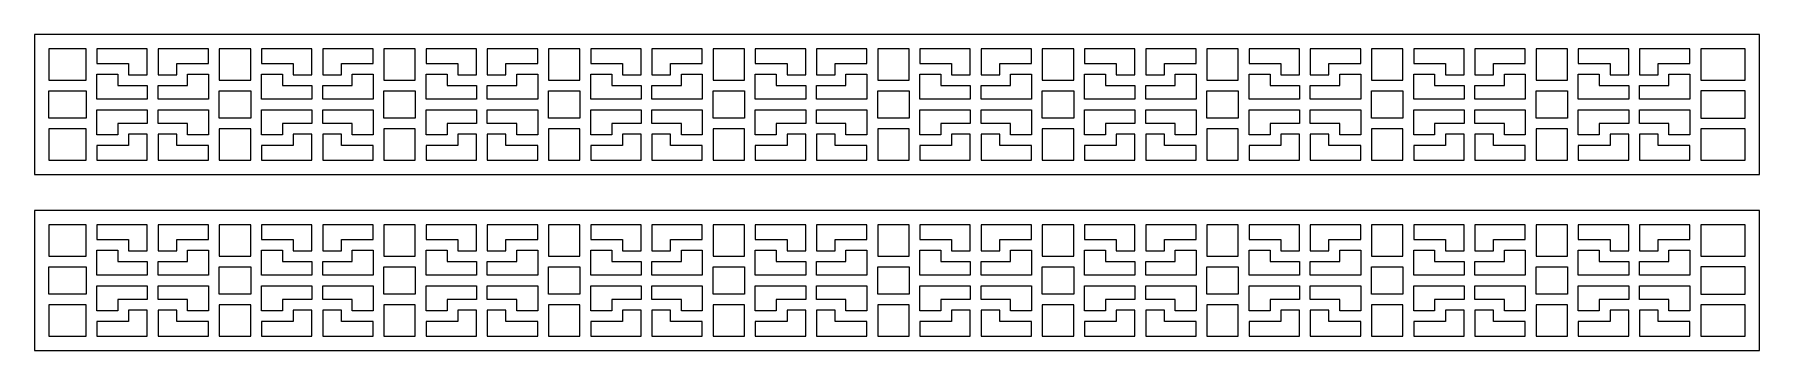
# Model space of a CAD drawing. Header units: centimetres. Extents: x -27.5 to -1.9, y -9.5 to -4.8.
import ezdxf

# ---------------------------------------------------------------- set-up
doc = ezdxf.new("R2010")
doc.units = ezdxf.units.CM
doc.header["$MEASUREMENT"] = 0
doc.layers.add('layer 1', color=7, linetype='Continuous')

msp = doc.modelspace()

# ---------------------------------------------------------------- linework, layer by layer
at = {"layer": 'layer 1', "color": 250, "lineweight": 9}
for points, knots in [([(-1.85082, -6.88029), (-1.85082, -6.88029), (-27.5, -6.88029), (-27.5, -6.88029), (-27.5, -6.88029), (-27.5, -6.88029), (-27.5, -4.7963), (-27.5, -4.7963), (-27.5, -4.7963), (-27.5, -4.7963), (-1.85082, -4.7963), (-1.85082, -4.7963), (-1.85082, -4.7963), (-1.85082, -4.7963), (-1.85082, -6.88029), (-1.85082, -6.88029)], [0, 0, 0, 0, 0.2, 0.2, 0.2, 0.2, 0.4, 0.4, 0.4, 0.4, 0.6, 0.6, 0.6, 0.6, 1, 1, 1, 1]), ([(-27.28624, -5.00787), (-27.28624, -5.00787), (-26.73228, -5.00787), (-26.73228, -5.00787), (-26.73228, -5.00787), (-26.73228, -5.00787), (-26.73228, -5.47467), (-26.73228, -5.47467), (-26.73228, -5.47467), (-26.73228, -5.47467), (-27.28624, -5.47467), (-27.28624, -5.47467), (-27.28624, -5.47467), (-27.28624, -5.47467), (-27.28624, -5.00787), (-27.28624, -5.00787)], [0, 0, 0, 0, 0.2, 0.2, 0.2, 0.2, 0.4, 0.4, 0.4, 0.4, 0.6, 0.6, 0.6, 0.6, 1, 1, 1, 1]), ([(-26.57198, -5.00787), (-26.57198, -5.00787), (-25.82249, -5.00787), (-25.82249, -5.00787), (-25.82249, -5.00787), (-25.82249, -5.00787), (-25.82249, -5.39561), (-25.82249, -5.39561), (-25.82249, -5.39561), (-25.82249, -5.39561), (-26.10007, -5.39561), (-26.10007, -5.39561), (-26.10007, -5.39561), (-26.10007, -5.39561), (-26.10007, -5.22662), (-26.10007, -5.22662), (-26.10007, -5.22662), (-26.10007, -5.22662), (-26.26039, -5.22662), (-26.26039, -5.22662), (-26.26039, -5.22662), (-26.26039, -5.22662), (-26.57198, -5.22662), (-26.57198, -5.22662), (-26.57198, -5.22662), (-26.57198, -5.22662), (-26.57198, -5.00787), (-26.57198, -5.00787)], [0, 0, 0, 0, 0.125, 0.125, 0.125, 0.125, 0.25, 0.25, 0.25, 0.25, 0.375, 0.375, 0.375, 0.375, 0.5, 0.5, 0.5, 0.5, 0.625, 0.625, 0.625, 0.625, 0.75, 0.75, 0.75, 0.75, 1, 1, 1, 1]), ([(-25.66218, -5.00787), (-25.66218, -5.00787), (-24.91272, -5.00787), (-24.91272, -5.00787), (-24.91272, -5.00787), (-24.91272, -5.00787), (-24.91272, -5.22662), (-24.91272, -5.22662), (-24.91272, -5.22662), (-24.91272, -5.22662), (-25.22428, -5.22662), (-25.22428, -5.22662), (-25.22428, -5.22662), (-25.22428, -5.22662), (-25.38459, -5.22662), (-25.38459, -5.22662), (-25.38459, -5.22662), (-25.38459, -5.22662), (-25.38459, -5.39561), (-25.38459, -5.39561), (-25.38459, -5.39561), (-25.38459, -5.39561), (-25.66218, -5.39561), (-25.66218, -5.39561), (-25.66218, -5.39561), (-25.66218, -5.39561), (-25.66218, -5.00787), (-25.66218, -5.00787)], [0, 0, 0, 0, 0.125, 0.125, 0.125, 0.125, 0.25, 0.25, 0.25, 0.25, 0.375, 0.375, 0.375, 0.375, 0.5, 0.5, 0.5, 0.5, 0.625, 0.625, 0.625, 0.625, 0.75, 0.75, 0.75, 0.75, 1, 1, 1, 1]), ([(-24.75239, -5.00787), (-24.75239, -5.00787), (-24.28485, -5.00787), (-24.28485, -5.00787), (-24.28485, -5.00787), (-24.28485, -5.00787), (-24.28485, -5.47467), (-24.28485, -5.47467), (-24.28485, -5.47467), (-24.28485, -5.47467), (-24.75239, -5.47467), (-24.75239, -5.47467), (-24.75239, -5.47467), (-24.75239, -5.47467), (-24.75239, -5.00787), (-24.75239, -5.00787)], [0, 0, 0, 0, 0.2, 0.2, 0.2, 0.2, 0.4, 0.4, 0.4, 0.4, 0.6, 0.6, 0.6, 0.6, 1, 1, 1, 1]), ([(-24.12453, -5.00787), (-24.12453, -5.00787), (-23.37505, -5.00787), (-23.37505, -5.00787), (-23.37505, -5.00787), (-23.37505, -5.00787), (-23.37505, -5.39561), (-23.37505, -5.39561), (-23.37505, -5.39561), (-23.37505, -5.39561), (-23.65263, -5.39561), (-23.65263, -5.39561), (-23.65263, -5.39561), (-23.65263, -5.39561), (-23.65263, -5.22662), (-23.65263, -5.22662), (-23.65263, -5.22662), (-23.65263, -5.22662), (-23.81294, -5.22662), (-23.81294, -5.22662), (-23.81294, -5.22662), (-23.81294, -5.22662), (-24.12453, -5.22662), (-24.12453, -5.22662), (-24.12453, -5.22662), (-24.12453, -5.22662), (-24.12453, -5.00787), (-24.12453, -5.00787)], [0, 0, 0, 0, 0.125, 0.125, 0.125, 0.125, 0.25, 0.25, 0.25, 0.25, 0.375, 0.375, 0.375, 0.375, 0.5, 0.5, 0.5, 0.5, 0.625, 0.625, 0.625, 0.625, 0.75, 0.75, 0.75, 0.75, 1, 1, 1, 1]), ([(-23.21474, -5.00787), (-23.21474, -5.00787), (-22.46526, -5.00787), (-22.46526, -5.00787), (-22.46526, -5.00787), (-22.46526, -5.00787), (-22.46526, -5.22662), (-22.46526, -5.22662), (-22.46526, -5.22662), (-22.46526, -5.22662), (-22.77685, -5.22662), (-22.77685, -5.22662), (-22.77685, -5.22662), (-22.77685, -5.22662), (-22.93715, -5.22662), (-22.93715, -5.22662), (-22.93715, -5.22662), (-22.93715, -5.22662), (-22.93715, -5.39561), (-22.93715, -5.39561), (-22.93715, -5.39561), (-22.93715, -5.39561), (-23.21474, -5.39561), (-23.21474, -5.39561), (-23.21474, -5.39561), (-23.21474, -5.39561), (-23.21474, -5.00787), (-23.21474, -5.00787)], [0, 0, 0, 0, 0.125, 0.125, 0.125, 0.125, 0.25, 0.25, 0.25, 0.25, 0.375, 0.375, 0.375, 0.375, 0.5, 0.5, 0.5, 0.5, 0.625, 0.625, 0.625, 0.625, 0.75, 0.75, 0.75, 0.75, 1, 1, 1, 1]), ([(-22.30495, -5.00787), (-22.30495, -5.00787), (-21.83741, -5.00787), (-21.83741, -5.00787), (-21.83741, -5.00787), (-21.83741, -5.00787), (-21.83741, -5.47467), (-21.83741, -5.47467), (-21.83741, -5.47467), (-21.83741, -5.47467), (-22.30495, -5.47467), (-22.30495, -5.47467), (-22.30495, -5.47467), (-22.30495, -5.47467), (-22.30495, -5.00787), (-22.30495, -5.00787)], [0, 0, 0, 0, 0.2, 0.2, 0.2, 0.2, 0.4, 0.4, 0.4, 0.4, 0.6, 0.6, 0.6, 0.6, 1, 1, 1, 1]), ([(-21.6771, -5.00787), (-21.6771, -5.00787), (-20.92762, -5.00787), (-20.92762, -5.00787), (-20.92762, -5.00787), (-20.92762, -5.00787), (-20.92762, -5.39561), (-20.92762, -5.39561), (-20.92762, -5.39561), (-20.92762, -5.39561), (-21.2052, -5.39561), (-21.2052, -5.39561), (-21.2052, -5.39561), (-21.2052, -5.39561), (-21.2052, -5.22662), (-21.2052, -5.22662), (-21.2052, -5.22662), (-21.2052, -5.22662), (-21.36551, -5.22662), (-21.36551, -5.22662), (-21.36551, -5.22662), (-21.36551, -5.22662), (-21.6771, -5.22662), (-21.6771, -5.22662), (-21.6771, -5.22662), (-21.6771, -5.22662), (-21.6771, -5.00787), (-21.6771, -5.00787)], [0, 0, 0, 0, 0.125, 0.125, 0.125, 0.125, 0.25, 0.25, 0.25, 0.25, 0.375, 0.375, 0.375, 0.375, 0.5, 0.5, 0.5, 0.5, 0.625, 0.625, 0.625, 0.625, 0.75, 0.75, 0.75, 0.75, 1, 1, 1, 1]), ([(-20.7673, -5.00787), (-20.7673, -5.00787), (-20.01783, -5.00787), (-20.01783, -5.00787), (-20.01783, -5.00787), (-20.01783, -5.00787), (-20.01783, -5.22662), (-20.01783, -5.22662), (-20.01783, -5.22662), (-20.01783, -5.22662), (-20.32941, -5.22662), (-20.32941, -5.22662), (-20.32941, -5.22662), (-20.32941, -5.22662), (-20.4897, -5.22662), (-20.4897, -5.22662), (-20.4897, -5.22662), (-20.4897, -5.22662), (-20.4897, -5.39561), (-20.4897, -5.39561), (-20.4897, -5.39561), (-20.4897, -5.39561), (-20.7673, -5.39561), (-20.7673, -5.39561), (-20.7673, -5.39561), (-20.7673, -5.39561), (-20.7673, -5.00787), (-20.7673, -5.00787)], [0, 0, 0, 0, 0.125, 0.125, 0.125, 0.125, 0.25, 0.25, 0.25, 0.25, 0.375, 0.375, 0.375, 0.375, 0.5, 0.5, 0.5, 0.5, 0.625, 0.625, 0.625, 0.625, 0.75, 0.75, 0.75, 0.75, 1, 1, 1, 1]), ([(-19.85751, -5.00787), (-19.85751, -5.00787), (-19.38995, -5.00787), (-19.38995, -5.00787), (-19.38995, -5.00787), (-19.38995, -5.00787), (-19.38995, -5.47467), (-19.38995, -5.47467), (-19.38995, -5.47467), (-19.38995, -5.47467), (-19.85751, -5.47467), (-19.85751, -5.47467), (-19.85751, -5.47467), (-19.85751, -5.47467), (-19.85751, -5.00787), (-19.85751, -5.00787)], [0, 0, 0, 0, 0.2, 0.2, 0.2, 0.2, 0.4, 0.4, 0.4, 0.4, 0.6, 0.6, 0.6, 0.6, 1, 1, 1, 1]), ([(-19.22966, -5.00787), (-19.22966, -5.00787), (-18.48015, -5.00787), (-18.48015, -5.00787), (-18.48015, -5.00787), (-18.48015, -5.00787), (-18.48015, -5.39561), (-18.48015, -5.39561), (-18.48015, -5.39561), (-18.48015, -5.39561), (-18.75777, -5.39561), (-18.75777, -5.39561), (-18.75777, -5.39561), (-18.75777, -5.39561), (-18.75777, -5.22662), (-18.75777, -5.22662), (-18.75777, -5.22662), (-18.75777, -5.22662), (-18.91805, -5.22662), (-18.91805, -5.22662), (-18.91805, -5.22662), (-18.91805, -5.22662), (-19.22966, -5.22662), (-19.22966, -5.22662), (-19.22966, -5.22662), (-19.22966, -5.22662), (-19.22966, -5.00787), (-19.22966, -5.00787)], [0, 0, 0, 0, 0.125, 0.125, 0.125, 0.125, 0.25, 0.25, 0.25, 0.25, 0.375, 0.375, 0.375, 0.375, 0.5, 0.5, 0.5, 0.5, 0.625, 0.625, 0.625, 0.625, 0.75, 0.75, 0.75, 0.75, 1, 1, 1, 1]), ([(-18.31987, -5.00787), (-18.31987, -5.00787), (-17.57036, -5.00787), (-17.57036, -5.00787), (-17.57036, -5.00787), (-17.57036, -5.00787), (-17.57036, -5.22662), (-17.57036, -5.22662), (-17.57036, -5.22662), (-17.57036, -5.22662), (-17.88194, -5.22662), (-17.88194, -5.22662), (-17.88194, -5.22662), (-17.88194, -5.22662), (-17.88197, -5.22662), (-17.88197, -5.22662), (-17.88197, -5.22662), (-17.88197, -5.22662), (-18.04226, -5.22662), (-18.04226, -5.22662), (-18.04226, -5.22662), (-18.04226, -5.22662), (-18.04226, -5.39561), (-18.04226, -5.39561), (-18.04226, -5.39561), (-18.04226, -5.39561), (-18.31987, -5.39561), (-18.31987, -5.39561), (-18.31987, -5.39561), (-18.31987, -5.39561), (-18.31987, -5.00787), (-18.31987, -5.00787)], [0, 0, 0, 0, 0.11111111, 0.11111111, 0.11111111, 0.11111111, 0.22222222, 0.22222222, 0.22222222, 0.22222222, 0.33333333, 0.33333333, 0.33333333, 0.33333333, 0.44444444, 0.44444444, 0.44444444, 0.44444444, 0.55555556, 0.55555556, 0.55555556, 0.55555556, 0.66666667, 0.66666667, 0.66666667, 0.66666667, 0.77777778, 0.77777778, 0.77777778, 0.77777778, 1, 1, 1, 1]), ([(-17.41007, -5.00787), (-17.41007, -5.00787), (-16.94251, -5.00787), (-16.94251, -5.00787), (-16.94251, -5.00787), (-16.94251, -5.00787), (-16.94251, -5.47467), (-16.94251, -5.47467), (-16.94251, -5.47467), (-16.94251, -5.47467), (-17.41007, -5.47467), (-17.41007, -5.47467), (-17.41007, -5.47467), (-17.41007, -5.47467), (-17.41007, -5.00787), (-17.41007, -5.00787)], [0, 0, 0, 0, 0.2, 0.2, 0.2, 0.2, 0.4, 0.4, 0.4, 0.4, 0.6, 0.6, 0.6, 0.6, 1, 1, 1, 1]), ([(-16.7822, -5.00787), (-16.7822, -5.00787), (-16.03272, -5.00787), (-16.03272, -5.00787), (-16.03272, -5.00787), (-16.03272, -5.00787), (-16.03272, -5.39561), (-16.03272, -5.39561), (-16.03272, -5.39561), (-16.03272, -5.39561), (-16.3103, -5.39561), (-16.3103, -5.39561), (-16.3103, -5.39561), (-16.3103, -5.39561), (-16.3103, -5.22662), (-16.3103, -5.22662), (-16.3103, -5.22662), (-16.3103, -5.22662), (-16.47061, -5.22662), (-16.47061, -5.22662), (-16.47061, -5.22662), (-16.47061, -5.22662), (-16.7822, -5.22662), (-16.7822, -5.22662), (-16.7822, -5.22662), (-16.7822, -5.22662), (-16.7822, -5.00787), (-16.7822, -5.00787)], [0, 0, 0, 0, 0.125, 0.125, 0.125, 0.125, 0.25, 0.25, 0.25, 0.25, 0.375, 0.375, 0.375, 0.375, 0.5, 0.5, 0.5, 0.5, 0.625, 0.625, 0.625, 0.625, 0.75, 0.75, 0.75, 0.75, 1, 1, 1, 1]), ([(-15.8724, -5.00787), (-15.8724, -5.00787), (-15.12292, -5.00787), (-15.12292, -5.00787), (-15.12292, -5.00787), (-15.12292, -5.00787), (-15.12292, -5.22662), (-15.12292, -5.22662), (-15.12292, -5.22662), (-15.12292, -5.22662), (-15.43451, -5.22662), (-15.43451, -5.22662), (-15.43451, -5.22662), (-15.43451, -5.22662), (-15.59482, -5.22662), (-15.59482, -5.22662), (-15.59482, -5.22662), (-15.59482, -5.22662), (-15.59482, -5.39561), (-15.59482, -5.39561), (-15.59482, -5.39561), (-15.59482, -5.39561), (-15.8724, -5.39561), (-15.8724, -5.39561), (-15.8724, -5.39561), (-15.8724, -5.39561), (-15.8724, -5.00787), (-15.8724, -5.00787)], [0, 0, 0, 0, 0.125, 0.125, 0.125, 0.125, 0.25, 0.25, 0.25, 0.25, 0.375, 0.375, 0.375, 0.375, 0.5, 0.5, 0.5, 0.5, 0.625, 0.625, 0.625, 0.625, 0.75, 0.75, 0.75, 0.75, 1, 1, 1, 1]), ([(-14.96261, -5.00787), (-14.96261, -5.00787), (-14.49508, -5.00787), (-14.49508, -5.00787), (-14.49508, -5.00787), (-14.49508, -5.00787), (-14.49508, -5.47467), (-14.49508, -5.47467), (-14.49508, -5.47467), (-14.49508, -5.47467), (-14.96261, -5.47467), (-14.96261, -5.47467), (-14.96261, -5.47467), (-14.96261, -5.47467), (-14.96261, -5.00787), (-14.96261, -5.00787)], [0, 0, 0, 0, 0.2, 0.2, 0.2, 0.2, 0.4, 0.4, 0.4, 0.4, 0.6, 0.6, 0.6, 0.6, 1, 1, 1, 1]), ([(-14.33476, -5.00787), (-14.33476, -5.00787), (-13.58529, -5.00787), (-13.58529, -5.00787), (-13.58529, -5.00787), (-13.58529, -5.00787), (-13.58529, -5.39561), (-13.58529, -5.39561), (-13.58529, -5.39561), (-13.58529, -5.39561), (-13.86286, -5.39561), (-13.86286, -5.39561), (-13.86286, -5.39561), (-13.86286, -5.39561), (-13.86286, -5.22662), (-13.86286, -5.22662), (-13.86286, -5.22662), (-13.86286, -5.22662), (-14.02317, -5.22662), (-14.02317, -5.22662), (-14.02317, -5.22662), (-14.02317, -5.22662), (-14.33476, -5.22662), (-14.33476, -5.22662), (-14.33476, -5.22662), (-14.33476, -5.22662), (-14.33476, -5.00787), (-14.33476, -5.00787)], [0, 0, 0, 0, 0.125, 0.125, 0.125, 0.125, 0.25, 0.25, 0.25, 0.25, 0.375, 0.375, 0.375, 0.375, 0.5, 0.5, 0.5, 0.5, 0.625, 0.625, 0.625, 0.625, 0.75, 0.75, 0.75, 0.75, 1, 1, 1, 1]), ([(-13.42496, -5.00787), (-13.42496, -5.00787), (-12.67549, -5.00787), (-12.67549, -5.00787), (-12.67549, -5.00787), (-12.67549, -5.00787), (-12.67549, -5.22662), (-12.67549, -5.22662), (-12.67549, -5.22662), (-12.67549, -5.22662), (-12.98708, -5.22662), (-12.98708, -5.22662), (-12.98708, -5.22662), (-12.98708, -5.22662), (-13.14739, -5.22662), (-13.14739, -5.22662), (-13.14739, -5.22662), (-13.14739, -5.22662), (-13.14739, -5.39561), (-13.14739, -5.39561), (-13.14739, -5.39561), (-13.14739, -5.39561), (-13.42496, -5.39561), (-13.42496, -5.39561), (-13.42496, -5.39561), (-13.42496, -5.39561), (-13.42496, -5.00787), (-13.42496, -5.00787)], [0, 0, 0, 0, 0.125, 0.125, 0.125, 0.125, 0.25, 0.25, 0.25, 0.25, 0.375, 0.375, 0.375, 0.375, 0.5, 0.5, 0.5, 0.5, 0.625, 0.625, 0.625, 0.625, 0.75, 0.75, 0.75, 0.75, 1, 1, 1, 1]), ([(-12.51517, -5.00787), (-12.51517, -5.00787), (-12.04761, -5.00787), (-12.04761, -5.00787), (-12.04761, -5.00787), (-12.04761, -5.00787), (-12.04761, -5.47467), (-12.04761, -5.47467), (-12.04761, -5.47467), (-12.04761, -5.47467), (-12.51517, -5.47467), (-12.51517, -5.47467), (-12.51517, -5.47467), (-12.51517, -5.47467), (-12.51517, -5.00787), (-12.51517, -5.00787)], [0, 0, 0, 0, 0.2, 0.2, 0.2, 0.2, 0.4, 0.4, 0.4, 0.4, 0.6, 0.6, 0.6, 0.6, 1, 1, 1, 1]), ([(-11.8873, -5.00787), (-11.8873, -5.00787), (-11.13784, -5.00787), (-11.13784, -5.00787), (-11.13784, -5.00787), (-11.13784, -5.00787), (-11.13784, -5.39561), (-11.13784, -5.39561), (-11.13784, -5.39561), (-11.13784, -5.39561), (-11.41543, -5.39561), (-11.41543, -5.39561), (-11.41543, -5.39561), (-11.41543, -5.39561), (-11.41543, -5.22662), (-11.41543, -5.22662), (-11.41543, -5.22662), (-11.41543, -5.22662), (-11.57571, -5.22662), (-11.57571, -5.22662), (-11.57571, -5.22662), (-11.57571, -5.22662), (-11.57574, -5.22662), (-11.57574, -5.22662), (-11.57574, -5.22662), (-11.57574, -5.22662), (-11.8873, -5.22662), (-11.8873, -5.22662), (-11.8873, -5.22662), (-11.8873, -5.22662), (-11.8873, -5.00787), (-11.8873, -5.00787)], [0, 0, 0, 0, 0.11111111, 0.11111111, 0.11111111, 0.11111111, 0.22222222, 0.22222222, 0.22222222, 0.22222222, 0.33333333, 0.33333333, 0.33333333, 0.33333333, 0.44444444, 0.44444444, 0.44444444, 0.44444444, 0.55555556, 0.55555556, 0.55555556, 0.55555556, 0.66666667, 0.66666667, 0.66666667, 0.66666667, 0.77777778, 0.77777778, 0.77777778, 0.77777778, 1, 1, 1, 1]), ([(-10.97753, -5.00787), (-10.97753, -5.00787), (-10.22805, -5.00787), (-10.22805, -5.00787), (-10.22805, -5.00787), (-10.22805, -5.00787), (-10.22805, -5.22662), (-10.22805, -5.22662), (-10.22805, -5.22662), (-10.22805, -5.22662), (-10.53961, -5.22662), (-10.53961, -5.22662), (-10.53961, -5.22662), (-10.53961, -5.22662), (-10.53964, -5.22662), (-10.53964, -5.22662), (-10.53964, -5.22662), (-10.53964, -5.22662), (-10.69992, -5.22662), (-10.69992, -5.22662), (-10.69992, -5.22662), (-10.69992, -5.22662), (-10.69992, -5.39561), (-10.69992, -5.39561), (-10.69992, -5.39561), (-10.69992, -5.39561), (-10.97753, -5.39561), (-10.97753, -5.39561), (-10.97753, -5.39561), (-10.97753, -5.39561), (-10.97753, -5.00787), (-10.97753, -5.00787)], [0, 0, 0, 0, 0.11111111, 0.11111111, 0.11111111, 0.11111111, 0.22222222, 0.22222222, 0.22222222, 0.22222222, 0.33333333, 0.33333333, 0.33333333, 0.33333333, 0.44444444, 0.44444444, 0.44444444, 0.44444444, 0.55555556, 0.55555556, 0.55555556, 0.55555556, 0.66666667, 0.66666667, 0.66666667, 0.66666667, 0.77777778, 0.77777778, 0.77777778, 0.77777778, 1, 1, 1, 1]), ([(-10.06774, -5.00787), (-10.06774, -5.00787), (-9.60018, -5.00787), (-9.60018, -5.00787), (-9.60018, -5.00787), (-9.60018, -5.00787), (-9.60018, -5.47467), (-9.60018, -5.47467), (-9.60018, -5.47467), (-9.60018, -5.47467), (-10.06774, -5.47467), (-10.06774, -5.47467), (-10.06774, -5.47467), (-10.06774, -5.47467), (-10.06774, -5.00787), (-10.06774, -5.00787)], [0, 0, 0, 0, 0.2, 0.2, 0.2, 0.2, 0.4, 0.4, 0.4, 0.4, 0.6, 0.6, 0.6, 0.6, 1, 1, 1, 1]), ([(-9.43986, -5.00787), (-9.43986, -5.00787), (-8.69038, -5.00787), (-8.69038, -5.00787), (-8.69038, -5.00787), (-8.69038, -5.00787), (-8.69038, -5.39561), (-8.69038, -5.39561), (-8.69038, -5.39561), (-8.69038, -5.39561), (-8.96796, -5.39561), (-8.96796, -5.39561), (-8.96796, -5.39561), (-8.96796, -5.39561), (-8.96796, -5.22662), (-8.96796, -5.22662), (-8.96796, -5.22662), (-8.96796, -5.22662), (-9.12827, -5.22662), (-9.12827, -5.22662), (-9.12827, -5.22662), (-9.12827, -5.22662), (-9.43986, -5.22662), (-9.43986, -5.22662), (-9.43986, -5.22662), (-9.43986, -5.22662), (-9.43986, -5.00787), (-9.43986, -5.00787)], [0, 0, 0, 0, 0.125, 0.125, 0.125, 0.125, 0.25, 0.25, 0.25, 0.25, 0.375, 0.375, 0.375, 0.375, 0.5, 0.5, 0.5, 0.5, 0.625, 0.625, 0.625, 0.625, 0.75, 0.75, 0.75, 0.75, 1, 1, 1, 1]), ([(-8.53007, -5.00787), (-8.53007, -5.00787), (-7.78059, -5.00787), (-7.78059, -5.00787), (-7.78059, -5.00787), (-7.78059, -5.00787), (-7.78059, -5.22662), (-7.78059, -5.22662), (-7.78059, -5.22662), (-7.78059, -5.22662), (-8.09218, -5.22662), (-8.09218, -5.22662), (-8.09218, -5.22662), (-8.09218, -5.22662), (-8.25248, -5.22662), (-8.25248, -5.22662), (-8.25248, -5.22662), (-8.25248, -5.22662), (-8.25248, -5.39561), (-8.25248, -5.39561), (-8.25248, -5.39561), (-8.25248, -5.39561), (-8.53007, -5.39561), (-8.53007, -5.39561), (-8.53007, -5.39561), (-8.53007, -5.39561), (-8.53007, -5.00787), (-8.53007, -5.00787)], [0, 0, 0, 0, 0.125, 0.125, 0.125, 0.125, 0.25, 0.25, 0.25, 0.25, 0.375, 0.375, 0.375, 0.375, 0.5, 0.5, 0.5, 0.5, 0.625, 0.625, 0.625, 0.625, 0.75, 0.75, 0.75, 0.75, 1, 1, 1, 1]), ([(-7.62028, -5.00787), (-7.62028, -5.00787), (-7.15274, -5.00787), (-7.15274, -5.00787), (-7.15274, -5.00787), (-7.15274, -5.00787), (-7.15274, -5.47467), (-7.15274, -5.47467), (-7.15274, -5.47467), (-7.15274, -5.47467), (-7.62028, -5.47467), (-7.62028, -5.47467), (-7.62028, -5.47467), (-7.62028, -5.47467), (-7.62028, -5.00787), (-7.62028, -5.00787)], [0, 0, 0, 0, 0.2, 0.2, 0.2, 0.2, 0.4, 0.4, 0.4, 0.4, 0.6, 0.6, 0.6, 0.6, 1, 1, 1, 1]), ([(-6.99242, -5.00787), (-6.99242, -5.00787), (-6.24295, -5.00787), (-6.24295, -5.00787), (-6.24295, -5.00787), (-6.24295, -5.00787), (-6.24295, -5.39561), (-6.24295, -5.39561), (-6.24295, -5.39561), (-6.24295, -5.39561), (-6.52053, -5.39561), (-6.52053, -5.39561), (-6.52053, -5.39561), (-6.52053, -5.39561), (-6.52053, -5.22662), (-6.52053, -5.22662), (-6.52053, -5.22662), (-6.52053, -5.22662), (-6.68084, -5.22662), (-6.68084, -5.22662), (-6.68084, -5.22662), (-6.68084, -5.22662), (-6.99242, -5.22662), (-6.99242, -5.22662), (-6.99242, -5.22662), (-6.99242, -5.22662), (-6.99242, -5.00787), (-6.99242, -5.00787)], [0, 0, 0, 0, 0.125, 0.125, 0.125, 0.125, 0.25, 0.25, 0.25, 0.25, 0.375, 0.375, 0.375, 0.375, 0.5, 0.5, 0.5, 0.5, 0.625, 0.625, 0.625, 0.625, 0.75, 0.75, 0.75, 0.75, 1, 1, 1, 1]), ([(-6.08263, -5.00787), (-6.08263, -5.00787), (-5.33315, -5.00787), (-5.33315, -5.00787), (-5.33315, -5.00787), (-5.33315, -5.00787), (-5.33315, -5.22662), (-5.33315, -5.22662), (-5.33315, -5.22662), (-5.33315, -5.22662), (-5.64474, -5.22662), (-5.64474, -5.22662), (-5.64474, -5.22662), (-5.64474, -5.22662), (-5.80505, -5.22662), (-5.80505, -5.22662), (-5.80505, -5.22662), (-5.80505, -5.22662), (-5.80505, -5.39561), (-5.80505, -5.39561), (-5.80505, -5.39561), (-5.80505, -5.39561), (-6.08263, -5.39561), (-6.08263, -5.39561), (-6.08263, -5.39561), (-6.08263, -5.39561), (-6.08263, -5.00787), (-6.08263, -5.00787)], [0, 0, 0, 0, 0.125, 0.125, 0.125, 0.125, 0.25, 0.25, 0.25, 0.25, 0.375, 0.375, 0.375, 0.375, 0.5, 0.5, 0.5, 0.5, 0.625, 0.625, 0.625, 0.625, 0.75, 0.75, 0.75, 0.75, 1, 1, 1, 1]), ([(-5.17283, -5.00787), (-5.17283, -5.00787), (-4.70527, -5.00787), (-4.70527, -5.00787), (-4.70527, -5.00787), (-4.70527, -5.00787), (-4.70527, -5.47467), (-4.70527, -5.47467), (-4.70527, -5.47467), (-4.70527, -5.47467), (-5.17283, -5.47467), (-5.17283, -5.47467), (-5.17283, -5.47467), (-5.17283, -5.47467), (-5.17283, -5.00787), (-5.17283, -5.00787)], [0, 0, 0, 0, 0.2, 0.2, 0.2, 0.2, 0.4, 0.4, 0.4, 0.4, 0.6, 0.6, 0.6, 0.6, 1, 1, 1, 1]), ([(-4.54499, -5.00787), (-4.54499, -5.00787), (-3.79548, -5.00787), (-3.79548, -5.00787), (-3.79548, -5.00787), (-3.79548, -5.00787), (-3.79548, -5.39561), (-3.79548, -5.39561), (-3.79548, -5.39561), (-3.79548, -5.39561), (-4.0731, -5.39561), (-4.0731, -5.39561), (-4.0731, -5.39561), (-4.0731, -5.39561), (-4.0731, -5.22662), (-4.0731, -5.22662), (-4.0731, -5.22662), (-4.0731, -5.22662), (-4.23338, -5.22662), (-4.23338, -5.22662), (-4.23338, -5.22662), (-4.23338, -5.22662), (-4.54499, -5.22662), (-4.54499, -5.22662), (-4.54499, -5.22662), (-4.54499, -5.22662), (-4.54499, -5.00787), (-4.54499, -5.00787)], [0, 0, 0, 0, 0.125, 0.125, 0.125, 0.125, 0.25, 0.25, 0.25, 0.25, 0.375, 0.375, 0.375, 0.375, 0.5, 0.5, 0.5, 0.5, 0.625, 0.625, 0.625, 0.625, 0.75, 0.75, 0.75, 0.75, 1, 1, 1, 1]), ([(-3.6352, -5.00787), (-3.6352, -5.00787), (-2.88568, -5.00787), (-2.88568, -5.00787), (-2.88568, -5.00787), (-2.88568, -5.00787), (-2.88568, -5.22662), (-2.88568, -5.22662), (-2.88568, -5.22662), (-2.88568, -5.22662), (-3.1973, -5.22662), (-3.1973, -5.22662), (-3.1973, -5.22662), (-3.1973, -5.22662), (-3.35758, -5.22662), (-3.35758, -5.22662), (-3.35758, -5.22662), (-3.35758, -5.22662), (-3.35758, -5.39561), (-3.35758, -5.39561), (-3.35758, -5.39561), (-3.35758, -5.39561), (-3.6352, -5.39561), (-3.6352, -5.39561), (-3.6352, -5.39561), (-3.6352, -5.39561), (-3.6352, -5.00787), (-3.6352, -5.00787)], [0, 0, 0, 0, 0.125, 0.125, 0.125, 0.125, 0.25, 0.25, 0.25, 0.25, 0.375, 0.375, 0.375, 0.375, 0.5, 0.5, 0.5, 0.5, 0.625, 0.625, 0.625, 0.625, 0.75, 0.75, 0.75, 0.75, 1, 1, 1, 1]), ([(-2.7254, -5.00787), (-2.7254, -5.00787), (-2.06456, -5.00787), (-2.06456, -5.00787), (-2.06456, -5.00787), (-2.06456, -5.00787), (-2.06456, -5.47467), (-2.06456, -5.47467), (-2.06456, -5.47467), (-2.06456, -5.47467), (-2.7254, -5.47467), (-2.7254, -5.47467), (-2.7254, -5.47467), (-2.7254, -5.47467), (-2.7254, -5.00787), (-2.7254, -5.00787)], [0, 0, 0, 0, 0.2, 0.2, 0.2, 0.2, 0.4, 0.4, 0.4, 0.4, 0.6, 0.6, 0.6, 0.6, 1, 1, 1, 1]), ([(-26.57198, -5.38532), (-26.57198, -5.38532), (-26.57198, -5.75923), (-26.57198, -5.75923), (-26.57198, -5.75923), (-26.57198, -5.75923), (-25.82249, -5.75923), (-25.82249, -5.75923), (-25.82249, -5.75923), (-25.82249, -5.75923), (-25.82249, -5.55429), (-25.82249, -5.55429), (-25.82249, -5.55429), (-25.82249, -5.55429), (-26.10007, -5.55429), (-26.10007, -5.55429), (-26.10007, -5.55429), (-26.10007, -5.55429), (-26.26039, -5.55429), (-26.26039, -5.55429), (-26.26039, -5.55429), (-26.26039, -5.55429), (-26.26039, -5.39561), (-26.26039, -5.39561), (-26.26039, -5.39561), (-26.26039, -5.39561), (-26.26039, -5.38532), (-26.26039, -5.38532), (-26.26039, -5.38532), (-26.26039, -5.38532), (-26.57198, -5.38532), (-26.57198, -5.38532)], [0, 0, 0, 0, 0.11111111, 0.11111111, 0.11111111, 0.11111111, 0.22222222, 0.22222222, 0.22222222, 0.22222222, 0.33333333, 0.33333333, 0.33333333, 0.33333333, 0.44444444, 0.44444444, 0.44444444, 0.44444444, 0.55555556, 0.55555556, 0.55555556, 0.55555556, 0.66666667, 0.66666667, 0.66666667, 0.66666667, 0.77777778, 0.77777778, 0.77777778, 0.77777778, 1, 1, 1, 1]), ([(-24.91272, -5.75923), (-24.91272, -5.75923), (-24.91272, -5.38532), (-24.91272, -5.38532), (-24.91272, -5.38532), (-24.91272, -5.38532), (-25.22428, -5.38532), (-25.22428, -5.38532), (-25.22428, -5.38532), (-25.22428, -5.38532), (-25.22428, -5.39561), (-25.22428, -5.39561), (-25.22428, -5.39561), (-25.22428, -5.39561), (-25.22428, -5.55429), (-25.22428, -5.55429), (-25.22428, -5.55429), (-25.22428, -5.55429), (-25.38459, -5.55429), (-25.38459, -5.55429), (-25.38459, -5.55429), (-25.38459, -5.55429), (-25.66218, -5.55429), (-25.66218, -5.55429), (-25.66218, -5.55429), (-25.66218, -5.55429), (-25.66218, -5.75923), (-25.66218, -5.75923), (-25.66218, -5.75923), (-25.66218, -5.75923), (-24.91272, -5.75923), (-24.91272, -5.75923)], [0, 0, 0, 0, 0.11111111, 0.11111111, 0.11111111, 0.11111111, 0.22222222, 0.22222222, 0.22222222, 0.22222222, 0.33333333, 0.33333333, 0.33333333, 0.33333333, 0.44444444, 0.44444444, 0.44444444, 0.44444444, 0.55555556, 0.55555556, 0.55555556, 0.55555556, 0.66666667, 0.66666667, 0.66666667, 0.66666667, 0.77777778, 0.77777778, 0.77777778, 0.77777778, 1, 1, 1, 1]), ([(-24.12453, -5.38532), (-24.12453, -5.38532), (-24.12453, -5.75923), (-24.12453, -5.75923), (-24.12453, -5.75923), (-24.12453, -5.75923), (-23.37505, -5.75923), (-23.37505, -5.75923), (-23.37505, -5.75923), (-23.37505, -5.75923), (-23.37505, -5.55429), (-23.37505, -5.55429), (-23.37505, -5.55429), (-23.37505, -5.55429), (-23.65263, -5.55429), (-23.65263, -5.55429), (-23.65263, -5.55429), (-23.65263, -5.55429), (-23.81294, -5.55429), (-23.81294, -5.55429), (-23.81294, -5.55429), (-23.81294, -5.55429), (-23.81294, -5.39561), (-23.81294, -5.39561), (-23.81294, -5.39561), (-23.81294, -5.39561), (-23.81294, -5.38532), (-23.81294, -5.38532), (-23.81294, -5.38532), (-23.81294, -5.38532), (-24.12453, -5.38532), (-24.12453, -5.38532)], [0, 0, 0, 0, 0.11111111, 0.11111111, 0.11111111, 0.11111111, 0.22222222, 0.22222222, 0.22222222, 0.22222222, 0.33333333, 0.33333333, 0.33333333, 0.33333333, 0.44444444, 0.44444444, 0.44444444, 0.44444444, 0.55555556, 0.55555556, 0.55555556, 0.55555556, 0.66666667, 0.66666667, 0.66666667, 0.66666667, 0.77777778, 0.77777778, 0.77777778, 0.77777778, 1, 1, 1, 1]), ([(-22.46526, -5.75923), (-22.46526, -5.75923), (-22.46526, -5.38532), (-22.46526, -5.38532), (-22.46526, -5.38532), (-22.46526, -5.38532), (-22.77685, -5.38532), (-22.77685, -5.38532), (-22.77685, -5.38532), (-22.77685, -5.38532), (-22.77685, -5.39561), (-22.77685, -5.39561), (-22.77685, -5.39561), (-22.77685, -5.39561), (-22.77685, -5.55429), (-22.77685, -5.55429), (-22.77685, -5.55429), (-22.77685, -5.55429), (-22.93715, -5.55429), (-22.93715, -5.55429), (-22.93715, -5.55429), (-22.93715, -5.55429), (-23.21474, -5.55429), (-23.21474, -5.55429), (-23.21474, -5.55429), (-23.21474, -5.55429), (-23.21474, -5.75923), (-23.21474, -5.75923), (-23.21474, -5.75923), (-23.21474, -5.75923), (-22.46526, -5.75923), (-22.46526, -5.75923)], [0, 0, 0, 0, 0.11111111, 0.11111111, 0.11111111, 0.11111111, 0.22222222, 0.22222222, 0.22222222, 0.22222222, 0.33333333, 0.33333333, 0.33333333, 0.33333333, 0.44444444, 0.44444444, 0.44444444, 0.44444444, 0.55555556, 0.55555556, 0.55555556, 0.55555556, 0.66666667, 0.66666667, 0.66666667, 0.66666667, 0.77777778, 0.77777778, 0.77777778, 0.77777778, 1, 1, 1, 1]), ([(-21.6771, -5.38532), (-21.6771, -5.38532), (-21.6771, -5.75923), (-21.6771, -5.75923), (-21.6771, -5.75923), (-21.6771, -5.75923), (-20.92762, -5.75923), (-20.92762, -5.75923), (-20.92762, -5.75923), (-20.92762, -5.75923), (-20.92762, -5.55429), (-20.92762, -5.55429), (-20.92762, -5.55429), (-20.92762, -5.55429), (-21.2052, -5.55429), (-21.2052, -5.55429), (-21.2052, -5.55429), (-21.2052, -5.55429), (-21.36551, -5.55429), (-21.36551, -5.55429), (-21.36551, -5.55429), (-21.36551, -5.55429), (-21.36551, -5.39561), (-21.36551, -5.39561), (-21.36551, -5.39561), (-21.36551, -5.39561), (-21.36551, -5.38532), (-21.36551, -5.38532), (-21.36551, -5.38532), (-21.36551, -5.38532), (-21.6771, -5.38532), (-21.6771, -5.38532)], [0, 0, 0, 0, 0.11111111, 0.11111111, 0.11111111, 0.11111111, 0.22222222, 0.22222222, 0.22222222, 0.22222222, 0.33333333, 0.33333333, 0.33333333, 0.33333333, 0.44444444, 0.44444444, 0.44444444, 0.44444444, 0.55555556, 0.55555556, 0.55555556, 0.55555556, 0.66666667, 0.66666667, 0.66666667, 0.66666667, 0.77777778, 0.77777778, 0.77777778, 0.77777778, 1, 1, 1, 1]), ([(-20.01783, -5.75923), (-20.01783, -5.75923), (-20.01783, -5.38532), (-20.01783, -5.38532), (-20.01783, -5.38532), (-20.01783, -5.38532), (-20.32941, -5.38532), (-20.32941, -5.38532), (-20.32941, -5.38532), (-20.32941, -5.38532), (-20.32941, -5.39561), (-20.32941, -5.39561), (-20.32941, -5.39561), (-20.32941, -5.39561), (-20.32941, -5.55429), (-20.32941, -5.55429), (-20.32941, -5.55429), (-20.32941, -5.55429), (-20.4897, -5.55429), (-20.4897, -5.55429), (-20.4897, -5.55429), (-20.4897, -5.55429), (-20.7673, -5.55429), (-20.7673, -5.55429), (-20.7673, -5.55429), (-20.7673, -5.55429), (-20.7673, -5.75923), (-20.7673, -5.75923), (-20.7673, -5.75923), (-20.7673, -5.75923), (-20.01783, -5.75923), (-20.01783, -5.75923)], [0, 0, 0, 0, 0.11111111, 0.11111111, 0.11111111, 0.11111111, 0.22222222, 0.22222222, 0.22222222, 0.22222222, 0.33333333, 0.33333333, 0.33333333, 0.33333333, 0.44444444, 0.44444444, 0.44444444, 0.44444444, 0.55555556, 0.55555556, 0.55555556, 0.55555556, 0.66666667, 0.66666667, 0.66666667, 0.66666667, 0.77777778, 0.77777778, 0.77777778, 0.77777778, 1, 1, 1, 1]), ([(-19.22966, -5.38532), (-19.22966, -5.38532), (-19.22966, -5.75923), (-19.22966, -5.75923), (-19.22966, -5.75923), (-19.22966, -5.75923), (-18.48015, -5.75923), (-18.48015, -5.75923), (-18.48015, -5.75923), (-18.48015, -5.75923), (-18.48015, -5.55429), (-18.48015, -5.55429), (-18.48015, -5.55429), (-18.48015, -5.55429), (-18.75777, -5.55429), (-18.75777, -5.55429), (-18.75777, -5.55429), (-18.75777, -5.55429), (-18.91805, -5.55429), (-18.91805, -5.55429), (-18.91805, -5.55429), (-18.91805, -5.55429), (-18.91805, -5.39561), (-18.91805, -5.39561), (-18.91805, -5.39561), (-18.91805, -5.39561), (-18.91805, -5.38532), (-18.91805, -5.38532), (-18.91805, -5.38532), (-18.91805, -5.38532), (-19.22966, -5.38532), (-19.22966, -5.38532)], [0, 0, 0, 0, 0.11111111, 0.11111111, 0.11111111, 0.11111111, 0.22222222, 0.22222222, 0.22222222, 0.22222222, 0.33333333, 0.33333333, 0.33333333, 0.33333333, 0.44444444, 0.44444444, 0.44444444, 0.44444444, 0.55555556, 0.55555556, 0.55555556, 0.55555556, 0.66666667, 0.66666667, 0.66666667, 0.66666667, 0.77777778, 0.77777778, 0.77777778, 0.77777778, 1, 1, 1, 1]), ([(-17.57036, -5.75923), (-17.57036, -5.75923), (-17.57036, -5.38532), (-17.57036, -5.38532), (-17.57036, -5.38532), (-17.57036, -5.38532), (-17.88194, -5.38532), (-17.88194, -5.38532), (-17.88194, -5.38532), (-17.88194, -5.38532), (-17.88194, -5.39561), (-17.88194, -5.39561), (-17.88194, -5.39561), (-17.88194, -5.39561), (-17.88194, -5.55429), (-17.88194, -5.55429), (-17.88194, -5.55429), (-17.88194, -5.55429), (-18.04226, -5.55429), (-18.04226, -5.55429), (-18.04226, -5.55429), (-18.04226, -5.55429), (-18.31987, -5.55429), (-18.31987, -5.55429), (-18.31987, -5.55429), (-18.31987, -5.55429), (-18.31987, -5.75923), (-18.31987, -5.75923), (-18.31987, -5.75923), (-18.31987, -5.75923), (-17.57036, -5.75923), (-17.57036, -5.75923)], [0, 0, 0, 0, 0.11111111, 0.11111111, 0.11111111, 0.11111111, 0.22222222, 0.22222222, 0.22222222, 0.22222222, 0.33333333, 0.33333333, 0.33333333, 0.33333333, 0.44444444, 0.44444444, 0.44444444, 0.44444444, 0.55555556, 0.55555556, 0.55555556, 0.55555556, 0.66666667, 0.66666667, 0.66666667, 0.66666667, 0.77777778, 0.77777778, 0.77777778, 0.77777778, 1, 1, 1, 1]), ([(-16.7822, -5.38532), (-16.7822, -5.38532), (-16.7822, -5.75923), (-16.7822, -5.75923), (-16.7822, -5.75923), (-16.7822, -5.75923), (-16.03272, -5.75923), (-16.03272, -5.75923), (-16.03272, -5.75923), (-16.03272, -5.75923), (-16.03272, -5.55429), (-16.03272, -5.55429), (-16.03272, -5.55429), (-16.03272, -5.55429), (-16.3103, -5.55429), (-16.3103, -5.55429), (-16.3103, -5.55429), (-16.3103, -5.55429), (-16.47061, -5.55429), (-16.47061, -5.55429), (-16.47061, -5.55429), (-16.47061, -5.55429), (-16.47061, -5.39561), (-16.47061, -5.39561), (-16.47061, -5.39561), (-16.47061, -5.39561), (-16.47061, -5.38532), (-16.47061, -5.38532), (-16.47061, -5.38532), (-16.47061, -5.38532), (-16.7822, -5.38532), (-16.7822, -5.38532)], [0, 0, 0, 0, 0.11111111, 0.11111111, 0.11111111, 0.11111111, 0.22222222, 0.22222222, 0.22222222, 0.22222222, 0.33333333, 0.33333333, 0.33333333, 0.33333333, 0.44444444, 0.44444444, 0.44444444, 0.44444444, 0.55555556, 0.55555556, 0.55555556, 0.55555556, 0.66666667, 0.66666667, 0.66666667, 0.66666667, 0.77777778, 0.77777778, 0.77777778, 0.77777778, 1, 1, 1, 1]), ([(-15.12292, -5.75923), (-15.12292, -5.75923), (-15.12292, -5.38532), (-15.12292, -5.38532), (-15.12292, -5.38532), (-15.12292, -5.38532), (-15.43451, -5.38532), (-15.43451, -5.38532), (-15.43451, -5.38532), (-15.43451, -5.38532), (-15.43451, -5.39561), (-15.43451, -5.39561), (-15.43451, -5.39561), (-15.43451, -5.39561), (-15.43451, -5.55429), (-15.43451, -5.55429), (-15.43451, -5.55429), (-15.43451, -5.55429), (-15.59482, -5.55429), (-15.59482, -5.55429), (-15.59482, -5.55429), (-15.59482, -5.55429), (-15.8724, -5.55429), (-15.8724, -5.55429), (-15.8724, -5.55429), (-15.8724, -5.55429), (-15.8724, -5.75923), (-15.8724, -5.75923), (-15.8724, -5.75923), (-15.8724, -5.75923), (-15.12292, -5.75923), (-15.12292, -5.75923)], [0, 0, 0, 0, 0.11111111, 0.11111111, 0.11111111, 0.11111111, 0.22222222, 0.22222222, 0.22222222, 0.22222222, 0.33333333, 0.33333333, 0.33333333, 0.33333333, 0.44444444, 0.44444444, 0.44444444, 0.44444444, 0.55555556, 0.55555556, 0.55555556, 0.55555556, 0.66666667, 0.66666667, 0.66666667, 0.66666667, 0.77777778, 0.77777778, 0.77777778, 0.77777778, 1, 1, 1, 1]), ([(-14.33476, -5.38532), (-14.33476, -5.38532), (-14.33476, -5.75923), (-14.33476, -5.75923), (-14.33476, -5.75923), (-14.33476, -5.75923), (-13.58529, -5.75923), (-13.58529, -5.75923), (-13.58529, -5.75923), (-13.58529, -5.75923), (-13.58529, -5.55429), (-13.58529, -5.55429), (-13.58529, -5.55429), (-13.58529, -5.55429), (-13.86286, -5.55429), (-13.86286, -5.55429), (-13.86286, -5.55429), (-13.86286, -5.55429), (-14.02317, -5.55429), (-14.02317, -5.55429), (-14.02317, -5.55429), (-14.02317, -5.55429), (-14.02317, -5.39561), (-14.02317, -5.39561), (-14.02317, -5.39561), (-14.02317, -5.39561), (-14.02317, -5.38532), (-14.02317, -5.38532), (-14.02317, -5.38532), (-14.02317, -5.38532), (-14.33476, -5.38532), (-14.33476, -5.38532)], [0, 0, 0, 0, 0.11111111, 0.11111111, 0.11111111, 0.11111111, 0.22222222, 0.22222222, 0.22222222, 0.22222222, 0.33333333, 0.33333333, 0.33333333, 0.33333333, 0.44444444, 0.44444444, 0.44444444, 0.44444444, 0.55555556, 0.55555556, 0.55555556, 0.55555556, 0.66666667, 0.66666667, 0.66666667, 0.66666667, 0.77777778, 0.77777778, 0.77777778, 0.77777778, 1, 1, 1, 1]), ([(-12.67549, -5.75923), (-12.67549, -5.75923), (-12.67549, -5.38532), (-12.67549, -5.38532), (-12.67549, -5.38532), (-12.67549, -5.38532), (-12.98708, -5.38532), (-12.98708, -5.38532), (-12.98708, -5.38532), (-12.98708, -5.38532), (-12.98708, -5.39561), (-12.98708, -5.39561), (-12.98708, -5.39561), (-12.98708, -5.39561), (-12.98708, -5.55429), (-12.98708, -5.55429), (-12.98708, -5.55429), (-12.98708, -5.55429), (-13.14739, -5.55429), (-13.14739, -5.55429), (-13.14739, -5.55429), (-13.14739, -5.55429), (-13.42496, -5.55429), (-13.42496, -5.55429), (-13.42496, -5.55429), (-13.42496, -5.55429), (-13.42496, -5.75923), (-13.42496, -5.75923), (-13.42496, -5.75923), (-13.42496, -5.75923), (-12.67549, -5.75923), (-12.67549, -5.75923)], [0, 0, 0, 0, 0.11111111, 0.11111111, 0.11111111, 0.11111111, 0.22222222, 0.22222222, 0.22222222, 0.22222222, 0.33333333, 0.33333333, 0.33333333, 0.33333333, 0.44444444, 0.44444444, 0.44444444, 0.44444444, 0.55555556, 0.55555556, 0.55555556, 0.55555556, 0.66666667, 0.66666667, 0.66666667, 0.66666667, 0.77777778, 0.77777778, 0.77777778, 0.77777778, 1, 1, 1, 1]), ([(-11.8873, -5.38532), (-11.8873, -5.38532), (-11.8873, -5.75923), (-11.8873, -5.75923), (-11.8873, -5.75923), (-11.8873, -5.75923), (-11.13784, -5.75923), (-11.13784, -5.75923), (-11.13784, -5.75923), (-11.13784, -5.75923), (-11.13784, -5.55429), (-11.13784, -5.55429), (-11.13784, -5.55429), (-11.13784, -5.55429), (-11.41543, -5.55429), (-11.41543, -5.55429), (-11.41543, -5.55429), (-11.41543, -5.55429), (-11.57574, -5.55429), (-11.57574, -5.55429), (-11.57574, -5.55429), (-11.57574, -5.55429), (-11.57574, -5.39561), (-11.57574, -5.39561), (-11.57574, -5.39561), (-11.57574, -5.39561), (-11.57574, -5.38532), (-11.57574, -5.38532), (-11.57574, -5.38532), (-11.57574, -5.38532), (-11.8873, -5.38532), (-11.8873, -5.38532)], [0, 0, 0, 0, 0.11111111, 0.11111111, 0.11111111, 0.11111111, 0.22222222, 0.22222222, 0.22222222, 0.22222222, 0.33333333, 0.33333333, 0.33333333, 0.33333333, 0.44444444, 0.44444444, 0.44444444, 0.44444444, 0.55555556, 0.55555556, 0.55555556, 0.55555556, 0.66666667, 0.66666667, 0.66666667, 0.66666667, 0.77777778, 0.77777778, 0.77777778, 0.77777778, 1, 1, 1, 1]), ([(-10.22805, -5.75923), (-10.22805, -5.75923), (-10.22805, -5.38532), (-10.22805, -5.38532), (-10.22805, -5.38532), (-10.22805, -5.38532), (-10.53961, -5.38532), (-10.53961, -5.38532), (-10.53961, -5.38532), (-10.53961, -5.38532), (-10.53961, -5.39561), (-10.53961, -5.39561), (-10.53961, -5.39561), (-10.53961, -5.39561), (-10.53961, -5.55429), (-10.53961, -5.55429), (-10.53961, -5.55429), (-10.53961, -5.55429), (-10.69992, -5.55429), (-10.69992, -5.55429), (-10.69992, -5.55429), (-10.69992, -5.55429), (-10.97753, -5.55429), (-10.97753, -5.55429), (-10.97753, -5.55429), (-10.97753, -5.55429), (-10.97753, -5.75923), (-10.97753, -5.75923), (-10.97753, -5.75923), (-10.97753, -5.75923), (-10.22805, -5.75923), (-10.22805, -5.75923)], [0, 0, 0, 0, 0.11111111, 0.11111111, 0.11111111, 0.11111111, 0.22222222, 0.22222222, 0.22222222, 0.22222222, 0.33333333, 0.33333333, 0.33333333, 0.33333333, 0.44444444, 0.44444444, 0.44444444, 0.44444444, 0.55555556, 0.55555556, 0.55555556, 0.55555556, 0.66666667, 0.66666667, 0.66666667, 0.66666667, 0.77777778, 0.77777778, 0.77777778, 0.77777778, 1, 1, 1, 1]), ([(-9.43986, -5.38532), (-9.43986, -5.38532), (-9.43986, -5.75923), (-9.43986, -5.75923), (-9.43986, -5.75923), (-9.43986, -5.75923), (-8.69038, -5.75923), (-8.69038, -5.75923), (-8.69038, -5.75923), (-8.69038, -5.75923), (-8.69038, -5.55429), (-8.69038, -5.55429), (-8.69038, -5.55429), (-8.69038, -5.55429), (-8.96796, -5.55429), (-8.96796, -5.55429), (-8.96796, -5.55429), (-8.96796, -5.55429), (-9.12827, -5.55429), (-9.12827, -5.55429), (-9.12827, -5.55429), (-9.12827, -5.55429), (-9.12827, -5.39561), (-9.12827, -5.39561), (-9.12827, -5.39561), (-9.12827, -5.39561), (-9.12827, -5.38532), (-9.12827, -5.38532), (-9.12827, -5.38532), (-9.12827, -5.38532), (-9.43986, -5.38532), (-9.43986, -5.38532)], [0, 0, 0, 0, 0.11111111, 0.11111111, 0.11111111, 0.11111111, 0.22222222, 0.22222222, 0.22222222, 0.22222222, 0.33333333, 0.33333333, 0.33333333, 0.33333333, 0.44444444, 0.44444444, 0.44444444, 0.44444444, 0.55555556, 0.55555556, 0.55555556, 0.55555556, 0.66666667, 0.66666667, 0.66666667, 0.66666667, 0.77777778, 0.77777778, 0.77777778, 0.77777778, 1, 1, 1, 1]), ([(-7.78059, -5.75923), (-7.78059, -5.75923), (-7.78059, -5.38532), (-7.78059, -5.38532), (-7.78059, -5.38532), (-7.78059, -5.38532), (-8.09218, -5.38532), (-8.09218, -5.38532), (-8.09218, -5.38532), (-8.09218, -5.38532), (-8.09218, -5.39561), (-8.09218, -5.39561), (-8.09218, -5.39561), (-8.09218, -5.39561), (-8.09218, -5.55429), (-8.09218, -5.55429), (-8.09218, -5.55429), (-8.09218, -5.55429), (-8.25248, -5.55429), (-8.25248, -5.55429), (-8.25248, -5.55429), (-8.25248, -5.55429), (-8.53007, -5.55429), (-8.53007, -5.55429), (-8.53007, -5.55429), (-8.53007, -5.55429), (-8.53007, -5.75923), (-8.53007, -5.75923), (-8.53007, -5.75923), (-8.53007, -5.75923), (-7.78059, -5.75923), (-7.78059, -5.75923)], [0, 0, 0, 0, 0.11111111, 0.11111111, 0.11111111, 0.11111111, 0.22222222, 0.22222222, 0.22222222, 0.22222222, 0.33333333, 0.33333333, 0.33333333, 0.33333333, 0.44444444, 0.44444444, 0.44444444, 0.44444444, 0.55555556, 0.55555556, 0.55555556, 0.55555556, 0.66666667, 0.66666667, 0.66666667, 0.66666667, 0.77777778, 0.77777778, 0.77777778, 0.77777778, 1, 1, 1, 1]), ([(-6.99242, -5.38532), (-6.99242, -5.38532), (-6.99242, -5.75923), (-6.99242, -5.75923), (-6.99242, -5.75923), (-6.99242, -5.75923), (-6.24295, -5.75923), (-6.24295, -5.75923), (-6.24295, -5.75923), (-6.24295, -5.75923), (-6.24295, -5.55429), (-6.24295, -5.55429), (-6.24295, -5.55429), (-6.24295, -5.55429), (-6.52053, -5.55429), (-6.52053, -5.55429), (-6.52053, -5.55429), (-6.52053, -5.55429), (-6.68084, -5.55429), (-6.68084, -5.55429), (-6.68084, -5.55429), (-6.68084, -5.55429), (-6.68084, -5.39561), (-6.68084, -5.39561), (-6.68084, -5.39561), (-6.68084, -5.39561), (-6.68084, -5.38532), (-6.68084, -5.38532), (-6.68084, -5.38532), (-6.68084, -5.38532), (-6.99242, -5.38532), (-6.99242, -5.38532)], [0, 0, 0, 0, 0.11111111, 0.11111111, 0.11111111, 0.11111111, 0.22222222, 0.22222222, 0.22222222, 0.22222222, 0.33333333, 0.33333333, 0.33333333, 0.33333333, 0.44444444, 0.44444444, 0.44444444, 0.44444444, 0.55555556, 0.55555556, 0.55555556, 0.55555556, 0.66666667, 0.66666667, 0.66666667, 0.66666667, 0.77777778, 0.77777778, 0.77777778, 0.77777778, 1, 1, 1, 1]), ([(-5.33315, -5.75923), (-5.33315, -5.75923), (-5.33315, -5.38532), (-5.33315, -5.38532), (-5.33315, -5.38532), (-5.33315, -5.38532), (-5.64474, -5.38532), (-5.64474, -5.38532), (-5.64474, -5.38532), (-5.64474, -5.38532), (-5.64474, -5.39561), (-5.64474, -5.39561), (-5.64474, -5.39561), (-5.64474, -5.39561), (-5.64474, -5.55429), (-5.64474, -5.55429), (-5.64474, -5.55429), (-5.64474, -5.55429), (-5.80505, -5.55429), (-5.80505, -5.55429), (-5.80505, -5.55429), (-5.80505, -5.55429), (-6.08263, -5.55429), (-6.08263, -5.55429), (-6.08263, -5.55429), (-6.08263, -5.55429), (-6.08263, -5.75923), (-6.08263, -5.75923), (-6.08263, -5.75923), (-6.08263, -5.75923), (-5.33315, -5.75923), (-5.33315, -5.75923)], [0, 0, 0, 0, 0.11111111, 0.11111111, 0.11111111, 0.11111111, 0.22222222, 0.22222222, 0.22222222, 0.22222222, 0.33333333, 0.33333333, 0.33333333, 0.33333333, 0.44444444, 0.44444444, 0.44444444, 0.44444444, 0.55555556, 0.55555556, 0.55555556, 0.55555556, 0.66666667, 0.66666667, 0.66666667, 0.66666667, 0.77777778, 0.77777778, 0.77777778, 0.77777778, 1, 1, 1, 1]), ([(-4.54499, -5.38532), (-4.54499, -5.38532), (-4.54499, -5.75923), (-4.54499, -5.75923), (-4.54499, -5.75923), (-4.54499, -5.75923), (-3.79548, -5.75923), (-3.79548, -5.75923), (-3.79548, -5.75923), (-3.79548, -5.75923), (-3.79548, -5.55429), (-3.79548, -5.55429), (-3.79548, -5.55429), (-3.79548, -5.55429), (-4.0731, -5.55429), (-4.0731, -5.55429), (-4.0731, -5.55429), (-4.0731, -5.55429), (-4.23338, -5.55429), (-4.23338, -5.55429), (-4.23338, -5.55429), (-4.23338, -5.55429), (-4.23338, -5.39561), (-4.23338, -5.39561), (-4.23338, -5.39561), (-4.23338, -5.39561), (-4.23338, -5.38532), (-4.23338, -5.38532), (-4.23338, -5.38532), (-4.23338, -5.38532), (-4.54499, -5.38532), (-4.54499, -5.38532)], [0, 0, 0, 0, 0.11111111, 0.11111111, 0.11111111, 0.11111111, 0.22222222, 0.22222222, 0.22222222, 0.22222222, 0.33333333, 0.33333333, 0.33333333, 0.33333333, 0.44444444, 0.44444444, 0.44444444, 0.44444444, 0.55555556, 0.55555556, 0.55555556, 0.55555556, 0.66666667, 0.66666667, 0.66666667, 0.66666667, 0.77777778, 0.77777778, 0.77777778, 0.77777778, 1, 1, 1, 1]), ([(-2.88568, -5.75923), (-2.88568, -5.75923), (-2.88568, -5.38532), (-2.88568, -5.38532), (-2.88568, -5.38532), (-2.88568, -5.38532), (-3.1973, -5.38532), (-3.1973, -5.38532), (-3.1973, -5.38532), (-3.1973, -5.38532), (-3.1973, -5.39561), (-3.1973, -5.39561), (-3.1973, -5.39561), (-3.1973, -5.39561), (-3.1973, -5.55429), (-3.1973, -5.55429), (-3.1973, -5.55429), (-3.1973, -5.55429), (-3.35758, -5.55429), (-3.35758, -5.55429), (-3.35758, -5.55429), (-3.35758, -5.55429), (-3.6352, -5.55429), (-3.6352, -5.55429), (-3.6352, -5.55429), (-3.6352, -5.55429), (-3.6352, -5.75923), (-3.6352, -5.75923), (-3.6352, -5.75923), (-3.6352, -5.75923), (-2.88568, -5.75923), (-2.88568, -5.75923)], [0, 0, 0, 0, 0.11111111, 0.11111111, 0.11111111, 0.11111111, 0.22222222, 0.22222222, 0.22222222, 0.22222222, 0.33333333, 0.33333333, 0.33333333, 0.33333333, 0.44444444, 0.44444444, 0.44444444, 0.44444444, 0.55555556, 0.55555556, 0.55555556, 0.55555556, 0.66666667, 0.66666667, 0.66666667, 0.66666667, 0.77777778, 0.77777778, 0.77777778, 0.77777778, 1, 1, 1, 1]), ([(-26.73228, -5.63336), (-26.73228, -5.63336), (-27.28624, -5.63336), (-27.28624, -5.63336), (-27.28624, -5.63336), (-27.28624, -5.63336), (-27.28624, -6.04382), (-27.28624, -6.04382), (-27.28624, -6.04382), (-27.28624, -6.04382), (-26.73228, -6.04382), (-26.73228, -6.04382), (-26.73228, -6.04382), (-26.73228, -6.04382), (-26.73228, -5.63336), (-26.73228, -5.63336)], [0, 0, 0, 0, 0.2, 0.2, 0.2, 0.2, 0.4, 0.4, 0.4, 0.4, 0.6, 0.6, 0.6, 0.6, 1, 1, 1, 1]), ([(-24.28485, -5.63336), (-24.28485, -5.63336), (-24.75239, -5.63336), (-24.75239, -5.63336), (-24.75239, -5.63336), (-24.75239, -5.63336), (-24.75239, -6.04382), (-24.75239, -6.04382), (-24.75239, -6.04382), (-24.75239, -6.04382), (-24.28485, -6.04382), (-24.28485, -6.04382), (-24.28485, -6.04382), (-24.28485, -6.04382), (-24.28485, -5.63336), (-24.28485, -5.63336)], [0, 0, 0, 0, 0.2, 0.2, 0.2, 0.2, 0.4, 0.4, 0.4, 0.4, 0.6, 0.6, 0.6, 0.6, 1, 1, 1, 1]), ([(-21.83741, -5.63336), (-21.83741, -5.63336), (-22.30495, -5.63336), (-22.30495, -5.63336), (-22.30495, -5.63336), (-22.30495, -5.63336), (-22.30495, -6.04382), (-22.30495, -6.04382), (-22.30495, -6.04382), (-22.30495, -6.04382), (-21.83741, -6.04382), (-21.83741, -6.04382), (-21.83741, -6.04382), (-21.83741, -6.04382), (-21.83741, -5.63336), (-21.83741, -5.63336)], [0, 0, 0, 0, 0.2, 0.2, 0.2, 0.2, 0.4, 0.4, 0.4, 0.4, 0.6, 0.6, 0.6, 0.6, 1, 1, 1, 1]), ([(-19.38995, -5.63336), (-19.38995, -5.63336), (-19.85751, -5.63336), (-19.85751, -5.63336), (-19.85751, -5.63336), (-19.85751, -5.63336), (-19.85751, -6.04382), (-19.85751, -6.04382), (-19.85751, -6.04382), (-19.85751, -6.04382), (-19.38995, -6.04382), (-19.38995, -6.04382), (-19.38995, -6.04382), (-19.38995, -6.04382), (-19.38995, -5.63336), (-19.38995, -5.63336)], [0, 0, 0, 0, 0.2, 0.2, 0.2, 0.2, 0.4, 0.4, 0.4, 0.4, 0.6, 0.6, 0.6, 0.6, 1, 1, 1, 1]), ([(-16.94251, -5.63336), (-16.94251, -5.63336), (-17.41007, -5.63336), (-17.41007, -5.63336), (-17.41007, -5.63336), (-17.41007, -5.63336), (-17.41007, -6.04382), (-17.41007, -6.04382), (-17.41007, -6.04382), (-17.41007, -6.04382), (-16.94251, -6.04382), (-16.94251, -6.04382), (-16.94251, -6.04382), (-16.94251, -6.04382), (-16.94251, -5.63336), (-16.94251, -5.63336)], [0, 0, 0, 0, 0.2, 0.2, 0.2, 0.2, 0.4, 0.4, 0.4, 0.4, 0.6, 0.6, 0.6, 0.6, 1, 1, 1, 1]), ([(-14.49508, -5.63336), (-14.49508, -5.63336), (-14.96261, -5.63336), (-14.96261, -5.63336), (-14.96261, -5.63336), (-14.96261, -5.63336), (-14.96261, -6.04382), (-14.96261, -6.04382), (-14.96261, -6.04382), (-14.96261, -6.04382), (-14.49508, -6.04382), (-14.49508, -6.04382), (-14.49508, -6.04382), (-14.49508, -6.04382), (-14.49508, -5.63336), (-14.49508, -5.63336)], [0, 0, 0, 0, 0.2, 0.2, 0.2, 0.2, 0.4, 0.4, 0.4, 0.4, 0.6, 0.6, 0.6, 0.6, 1, 1, 1, 1]), ([(-12.04761, -5.63336), (-12.04761, -5.63336), (-12.51517, -5.63336), (-12.51517, -5.63336), (-12.51517, -5.63336), (-12.51517, -5.63336), (-12.51517, -6.04382), (-12.51517, -6.04382), (-12.51517, -6.04382), (-12.51517, -6.04382), (-12.04761, -6.04382), (-12.04761, -6.04382), (-12.04761, -6.04382), (-12.04761, -6.04382), (-12.04761, -5.63336), (-12.04761, -5.63336)], [0, 0, 0, 0, 0.2, 0.2, 0.2, 0.2, 0.4, 0.4, 0.4, 0.4, 0.6, 0.6, 0.6, 0.6, 1, 1, 1, 1]), ([(-9.60018, -5.63336), (-9.60018, -5.63336), (-10.06774, -5.63336), (-10.06774, -5.63336), (-10.06774, -5.63336), (-10.06774, -5.63336), (-10.06774, -6.04382), (-10.06774, -6.04382), (-10.06774, -6.04382), (-10.06774, -6.04382), (-9.60018, -6.04382), (-9.60018, -6.04382), (-9.60018, -6.04382), (-9.60018, -6.04382), (-9.60018, -5.63336), (-9.60018, -5.63336)], [0, 0, 0, 0, 0.2, 0.2, 0.2, 0.2, 0.4, 0.4, 0.4, 0.4, 0.6, 0.6, 0.6, 0.6, 1, 1, 1, 1]), ([(-7.15274, -5.63336), (-7.15274, -5.63336), (-7.62028, -5.63336), (-7.62028, -5.63336), (-7.62028, -5.63336), (-7.62028, -5.63336), (-7.62028, -6.04382), (-7.62028, -6.04382), (-7.62028, -6.04382), (-7.62028, -6.04382), (-7.15274, -6.04382), (-7.15274, -6.04382), (-7.15274, -6.04382), (-7.15274, -6.04382), (-7.15274, -5.63336), (-7.15274, -5.63336)], [0, 0, 0, 0, 0.2, 0.2, 0.2, 0.2, 0.4, 0.4, 0.4, 0.4, 0.6, 0.6, 0.6, 0.6, 1, 1, 1, 1]), ([(-4.70527, -5.63336), (-4.70527, -5.63336), (-5.17283, -5.63336), (-5.17283, -5.63336), (-5.17283, -5.63336), (-5.17283, -5.63336), (-5.17283, -6.04382), (-5.17283, -6.04382), (-5.17283, -6.04382), (-5.17283, -6.04382), (-4.70527, -6.04382), (-4.70527, -6.04382), (-4.70527, -6.04382), (-4.70527, -6.04382), (-4.70527, -5.63336), (-4.70527, -5.63336)], [0, 0, 0, 0, 0.2, 0.2, 0.2, 0.2, 0.4, 0.4, 0.4, 0.4, 0.6, 0.6, 0.6, 0.6, 1, 1, 1, 1]), ([(-2.06456, -5.63336), (-2.06456, -5.63336), (-2.06456, -6.04382), (-2.06456, -6.04382), (-2.06456, -6.04382), (-2.06456, -6.04382), (-2.7254, -6.04382), (-2.7254, -6.04382), (-2.7254, -6.04382), (-2.7254, -6.04382), (-2.7254, -5.63336), (-2.7254, -5.63336), (-2.7254, -5.63336), (-2.7254, -5.63336), (-2.06456, -5.63336), (-2.06456, -5.63336)], [0, 0, 0, 0, 0.2, 0.2, 0.2, 0.2, 0.4, 0.4, 0.4, 0.4, 0.6, 0.6, 0.6, 0.6, 1, 1, 1, 1]), ([(-26.57198, -5.91792), (-26.57198, -5.91792), (-26.57198, -6.29187), (-26.57198, -6.29187), (-26.57198, -6.29187), (-26.57198, -6.29187), (-26.26039, -6.29187), (-26.26039, -6.29187), (-26.26039, -6.29187), (-26.26039, -6.29187), (-26.26039, -6.28155), (-26.26039, -6.28155), (-26.26039, -6.28155), (-26.26039, -6.28155), (-26.26039, -6.12289), (-26.26039, -6.12289), (-26.26039, -6.12289), (-26.26039, -6.12289), (-26.10007, -6.12289), (-26.10007, -6.12289), (-26.10007, -6.12289), (-26.10007, -6.12289), (-25.82249, -6.12289), (-25.82249, -6.12289), (-25.82249, -6.12289), (-25.82249, -6.12289), (-25.82249, -5.91792), (-25.82249, -5.91792), (-25.82249, -5.91792), (-25.82249, -5.91792), (-26.57198, -5.91792), (-26.57198, -5.91792)], [0, 0, 0, 0, 0.11111111, 0.11111111, 0.11111111, 0.11111111, 0.22222222, 0.22222222, 0.22222222, 0.22222222, 0.33333333, 0.33333333, 0.33333333, 0.33333333, 0.44444444, 0.44444444, 0.44444444, 0.44444444, 0.55555556, 0.55555556, 0.55555556, 0.55555556, 0.66666667, 0.66666667, 0.66666667, 0.66666667, 0.77777778, 0.77777778, 0.77777778, 0.77777778, 1, 1, 1, 1]), ([(-24.91272, -6.29187), (-24.91272, -6.29187), (-24.91272, -5.91792), (-24.91272, -5.91792), (-24.91272, -5.91792), (-24.91272, -5.91792), (-25.66218, -5.91792), (-25.66218, -5.91792), (-25.66218, -5.91792), (-25.66218, -5.91792), (-25.66218, -6.12289), (-25.66218, -6.12289), (-25.66218, -6.12289), (-25.66218, -6.12289), (-25.38459, -6.12289), (-25.38459, -6.12289), (-25.38459, -6.12289), (-25.38459, -6.12289), (-25.22428, -6.12289), (-25.22428, -6.12289), (-25.22428, -6.12289), (-25.22428, -6.12289), (-25.22428, -6.28155), (-25.22428, -6.28155), (-25.22428, -6.28155), (-25.22428, -6.28155), (-25.22428, -6.29187), (-25.22428, -6.29187), (-25.22428, -6.29187), (-25.22428, -6.29187), (-24.91272, -6.29187), (-24.91272, -6.29187)], [0, 0, 0, 0, 0.11111111, 0.11111111, 0.11111111, 0.11111111, 0.22222222, 0.22222222, 0.22222222, 0.22222222, 0.33333333, 0.33333333, 0.33333333, 0.33333333, 0.44444444, 0.44444444, 0.44444444, 0.44444444, 0.55555556, 0.55555556, 0.55555556, 0.55555556, 0.66666667, 0.66666667, 0.66666667, 0.66666667, 0.77777778, 0.77777778, 0.77777778, 0.77777778, 1, 1, 1, 1]), ([(-24.12453, -5.91792), (-24.12453, -5.91792), (-24.12453, -6.29187), (-24.12453, -6.29187), (-24.12453, -6.29187), (-24.12453, -6.29187), (-23.81294, -6.29187), (-23.81294, -6.29187), (-23.81294, -6.29187), (-23.81294, -6.29187), (-23.81294, -6.28155), (-23.81294, -6.28155), (-23.81294, -6.28155), (-23.81294, -6.28155), (-23.81294, -6.12289), (-23.81294, -6.12289), (-23.81294, -6.12289), (-23.81294, -6.12289), (-23.65263, -6.12289), (-23.65263, -6.12289), (-23.65263, -6.12289), (-23.65263, -6.12289), (-23.37505, -6.12289), (-23.37505, -6.12289), (-23.37505, -6.12289), (-23.37505, -6.12289), (-23.37505, -5.91792), (-23.37505, -5.91792), (-23.37505, -5.91792), (-23.37505, -5.91792), (-24.12453, -5.91792), (-24.12453, -5.91792)], [0, 0, 0, 0, 0.11111111, 0.11111111, 0.11111111, 0.11111111, 0.22222222, 0.22222222, 0.22222222, 0.22222222, 0.33333333, 0.33333333, 0.33333333, 0.33333333, 0.44444444, 0.44444444, 0.44444444, 0.44444444, 0.55555556, 0.55555556, 0.55555556, 0.55555556, 0.66666667, 0.66666667, 0.66666667, 0.66666667, 0.77777778, 0.77777778, 0.77777778, 0.77777778, 1, 1, 1, 1]), ([(-22.46526, -6.29187), (-22.46526, -6.29187), (-22.46526, -5.91792), (-22.46526, -5.91792), (-22.46526, -5.91792), (-22.46526, -5.91792), (-23.21474, -5.91792), (-23.21474, -5.91792), (-23.21474, -5.91792), (-23.21474, -5.91792), (-23.21474, -6.12289), (-23.21474, -6.12289), (-23.21474, -6.12289), (-23.21474, -6.12289), (-22.93715, -6.12289), (-22.93715, -6.12289), (-22.93715, -6.12289), (-22.93715, -6.12289), (-22.77685, -6.12289), (-22.77685, -6.12289), (-22.77685, -6.12289), (-22.77685, -6.12289), (-22.77685, -6.28155), (-22.77685, -6.28155), (-22.77685, -6.28155), (-22.77685, -6.28155), (-22.77685, -6.29187), (-22.77685, -6.29187), (-22.77685, -6.29187), (-22.77685, -6.29187), (-22.46526, -6.29187), (-22.46526, -6.29187)], [0, 0, 0, 0, 0.11111111, 0.11111111, 0.11111111, 0.11111111, 0.22222222, 0.22222222, 0.22222222, 0.22222222, 0.33333333, 0.33333333, 0.33333333, 0.33333333, 0.44444444, 0.44444444, 0.44444444, 0.44444444, 0.55555556, 0.55555556, 0.55555556, 0.55555556, 0.66666667, 0.66666667, 0.66666667, 0.66666667, 0.77777778, 0.77777778, 0.77777778, 0.77777778, 1, 1, 1, 1]), ([(-21.6771, -5.91792), (-21.6771, -5.91792), (-21.6771, -6.29187), (-21.6771, -6.29187), (-21.6771, -6.29187), (-21.6771, -6.29187), (-21.36551, -6.29187), (-21.36551, -6.29187), (-21.36551, -6.29187), (-21.36551, -6.29187), (-21.36551, -6.28155), (-21.36551, -6.28155), (-21.36551, -6.28155), (-21.36551, -6.28155), (-21.36551, -6.12289), (-21.36551, -6.12289), (-21.36551, -6.12289), (-21.36551, -6.12289), (-21.2052, -6.12289), (-21.2052, -6.12289), (-21.2052, -6.12289), (-21.2052, -6.12289), (-20.92762, -6.12289), (-20.92762, -6.12289), (-20.92762, -6.12289), (-20.92762, -6.12289), (-20.92762, -5.91792), (-20.92762, -5.91792), (-20.92762, -5.91792), (-20.92762, -5.91792), (-21.6771, -5.91792), (-21.6771, -5.91792)], [0, 0, 0, 0, 0.11111111, 0.11111111, 0.11111111, 0.11111111, 0.22222222, 0.22222222, 0.22222222, 0.22222222, 0.33333333, 0.33333333, 0.33333333, 0.33333333, 0.44444444, 0.44444444, 0.44444444, 0.44444444, 0.55555556, 0.55555556, 0.55555556, 0.55555556, 0.66666667, 0.66666667, 0.66666667, 0.66666667, 0.77777778, 0.77777778, 0.77777778, 0.77777778, 1, 1, 1, 1]), ([(-20.01783, -6.29187), (-20.01783, -6.29187), (-20.01783, -5.91792), (-20.01783, -5.91792), (-20.01783, -5.91792), (-20.01783, -5.91792), (-20.7673, -5.91792), (-20.7673, -5.91792), (-20.7673, -5.91792), (-20.7673, -5.91792), (-20.7673, -6.12289), (-20.7673, -6.12289), (-20.7673, -6.12289), (-20.7673, -6.12289), (-20.4897, -6.12289), (-20.4897, -6.12289), (-20.4897, -6.12289), (-20.4897, -6.12289), (-20.32941, -6.12289), (-20.32941, -6.12289), (-20.32941, -6.12289), (-20.32941, -6.12289), (-20.32941, -6.28155), (-20.32941, -6.28155), (-20.32941, -6.28155), (-20.32941, -6.28155), (-20.32941, -6.29187), (-20.32941, -6.29187), (-20.32941, -6.29187), (-20.32941, -6.29187), (-20.01783, -6.29187), (-20.01783, -6.29187)], [0, 0, 0, 0, 0.11111111, 0.11111111, 0.11111111, 0.11111111, 0.22222222, 0.22222222, 0.22222222, 0.22222222, 0.33333333, 0.33333333, 0.33333333, 0.33333333, 0.44444444, 0.44444444, 0.44444444, 0.44444444, 0.55555556, 0.55555556, 0.55555556, 0.55555556, 0.66666667, 0.66666667, 0.66666667, 0.66666667, 0.77777778, 0.77777778, 0.77777778, 0.77777778, 1, 1, 1, 1]), ([(-19.22966, -5.91792), (-19.22966, -5.91792), (-19.22966, -6.29187), (-19.22966, -6.29187), (-19.22966, -6.29187), (-19.22966, -6.29187), (-18.91805, -6.29187), (-18.91805, -6.29187), (-18.91805, -6.29187), (-18.91805, -6.29187), (-18.91805, -6.28155), (-18.91805, -6.28155), (-18.91805, -6.28155), (-18.91805, -6.28155), (-18.91805, -6.12289), (-18.91805, -6.12289), (-18.91805, -6.12289), (-18.91805, -6.12289), (-18.75777, -6.12289), (-18.75777, -6.12289), (-18.75777, -6.12289), (-18.75777, -6.12289), (-18.48015, -6.12289), (-18.48015, -6.12289), (-18.48015, -6.12289), (-18.48015, -6.12289), (-18.48015, -5.91792), (-18.48015, -5.91792), (-18.48015, -5.91792), (-18.48015, -5.91792), (-19.22966, -5.91792), (-19.22966, -5.91792)], [0, 0, 0, 0, 0.11111111, 0.11111111, 0.11111111, 0.11111111, 0.22222222, 0.22222222, 0.22222222, 0.22222222, 0.33333333, 0.33333333, 0.33333333, 0.33333333, 0.44444444, 0.44444444, 0.44444444, 0.44444444, 0.55555556, 0.55555556, 0.55555556, 0.55555556, 0.66666667, 0.66666667, 0.66666667, 0.66666667, 0.77777778, 0.77777778, 0.77777778, 0.77777778, 1, 1, 1, 1]), ([(-17.57036, -6.29187), (-17.57036, -6.29187), (-17.57036, -5.91792), (-17.57036, -5.91792), (-17.57036, -5.91792), (-17.57036, -5.91792), (-18.31987, -5.91792), (-18.31987, -5.91792), (-18.31987, -5.91792), (-18.31987, -5.91792), (-18.31987, -6.12289), (-18.31987, -6.12289), (-18.31987, -6.12289), (-18.31987, -6.12289), (-18.04226, -6.12289), (-18.04226, -6.12289), (-18.04226, -6.12289), (-18.04226, -6.12289), (-17.88194, -6.12289), (-17.88194, -6.12289), (-17.88194, -6.12289), (-17.88194, -6.12289), (-17.88194, -6.28155), (-17.88194, -6.28155), (-17.88194, -6.28155), (-17.88194, -6.28155), (-17.88194, -6.29187), (-17.88194, -6.29187), (-17.88194, -6.29187), (-17.88194, -6.29187), (-17.57036, -6.29187), (-17.57036, -6.29187)], [0, 0, 0, 0, 0.11111111, 0.11111111, 0.11111111, 0.11111111, 0.22222222, 0.22222222, 0.22222222, 0.22222222, 0.33333333, 0.33333333, 0.33333333, 0.33333333, 0.44444444, 0.44444444, 0.44444444, 0.44444444, 0.55555556, 0.55555556, 0.55555556, 0.55555556, 0.66666667, 0.66666667, 0.66666667, 0.66666667, 0.77777778, 0.77777778, 0.77777778, 0.77777778, 1, 1, 1, 1]), ([(-16.7822, -5.91792), (-16.7822, -5.91792), (-16.7822, -6.29187), (-16.7822, -6.29187), (-16.7822, -6.29187), (-16.7822, -6.29187), (-16.47061, -6.29187), (-16.47061, -6.29187), (-16.47061, -6.29187), (-16.47061, -6.29187), (-16.47061, -6.28155), (-16.47061, -6.28155), (-16.47061, -6.28155), (-16.47061, -6.28155), (-16.47061, -6.12289), (-16.47061, -6.12289), (-16.47061, -6.12289), (-16.47061, -6.12289), (-16.3103, -6.12289), (-16.3103, -6.12289), (-16.3103, -6.12289), (-16.3103, -6.12289), (-16.03272, -6.12289), (-16.03272, -6.12289), (-16.03272, -6.12289), (-16.03272, -6.12289), (-16.03272, -5.91792), (-16.03272, -5.91792), (-16.03272, -5.91792), (-16.03272, -5.91792), (-16.7822, -5.91792), (-16.7822, -5.91792)], [0, 0, 0, 0, 0.11111111, 0.11111111, 0.11111111, 0.11111111, 0.22222222, 0.22222222, 0.22222222, 0.22222222, 0.33333333, 0.33333333, 0.33333333, 0.33333333, 0.44444444, 0.44444444, 0.44444444, 0.44444444, 0.55555556, 0.55555556, 0.55555556, 0.55555556, 0.66666667, 0.66666667, 0.66666667, 0.66666667, 0.77777778, 0.77777778, 0.77777778, 0.77777778, 1, 1, 1, 1]), ([(-15.12292, -6.29187), (-15.12292, -6.29187), (-15.12292, -5.91792), (-15.12292, -5.91792), (-15.12292, -5.91792), (-15.12292, -5.91792), (-15.8724, -5.91792), (-15.8724, -5.91792), (-15.8724, -5.91792), (-15.8724, -5.91792), (-15.8724, -6.12289), (-15.8724, -6.12289), (-15.8724, -6.12289), (-15.8724, -6.12289), (-15.59482, -6.12289), (-15.59482, -6.12289), (-15.59482, -6.12289), (-15.59482, -6.12289), (-15.43451, -6.12289), (-15.43451, -6.12289), (-15.43451, -6.12289), (-15.43451, -6.12289), (-15.43451, -6.28155), (-15.43451, -6.28155), (-15.43451, -6.28155), (-15.43451, -6.28155), (-15.43451, -6.29187), (-15.43451, -6.29187), (-15.43451, -6.29187), (-15.43451, -6.29187), (-15.12292, -6.29187), (-15.12292, -6.29187)], [0, 0, 0, 0, 0.11111111, 0.11111111, 0.11111111, 0.11111111, 0.22222222, 0.22222222, 0.22222222, 0.22222222, 0.33333333, 0.33333333, 0.33333333, 0.33333333, 0.44444444, 0.44444444, 0.44444444, 0.44444444, 0.55555556, 0.55555556, 0.55555556, 0.55555556, 0.66666667, 0.66666667, 0.66666667, 0.66666667, 0.77777778, 0.77777778, 0.77777778, 0.77777778, 1, 1, 1, 1]), ([(-14.33476, -5.91792), (-14.33476, -5.91792), (-14.33476, -6.29187), (-14.33476, -6.29187), (-14.33476, -6.29187), (-14.33476, -6.29187), (-14.02317, -6.29187), (-14.02317, -6.29187), (-14.02317, -6.29187), (-14.02317, -6.29187), (-14.02317, -6.28155), (-14.02317, -6.28155), (-14.02317, -6.28155), (-14.02317, -6.28155), (-14.02317, -6.12289), (-14.02317, -6.12289), (-14.02317, -6.12289), (-14.02317, -6.12289), (-13.86286, -6.12289), (-13.86286, -6.12289), (-13.86286, -6.12289), (-13.86286, -6.12289), (-13.58529, -6.12289), (-13.58529, -6.12289), (-13.58529, -6.12289), (-13.58529, -6.12289), (-13.58529, -5.91792), (-13.58529, -5.91792), (-13.58529, -5.91792), (-13.58529, -5.91792), (-14.33476, -5.91792), (-14.33476, -5.91792)], [0, 0, 0, 0, 0.11111111, 0.11111111, 0.11111111, 0.11111111, 0.22222222, 0.22222222, 0.22222222, 0.22222222, 0.33333333, 0.33333333, 0.33333333, 0.33333333, 0.44444444, 0.44444444, 0.44444444, 0.44444444, 0.55555556, 0.55555556, 0.55555556, 0.55555556, 0.66666667, 0.66666667, 0.66666667, 0.66666667, 0.77777778, 0.77777778, 0.77777778, 0.77777778, 1, 1, 1, 1]), ([(-12.67549, -6.29187), (-12.67549, -6.29187), (-12.67549, -5.91792), (-12.67549, -5.91792), (-12.67549, -5.91792), (-12.67549, -5.91792), (-13.42496, -5.91792), (-13.42496, -5.91792), (-13.42496, -5.91792), (-13.42496, -5.91792), (-13.42496, -6.12289), (-13.42496, -6.12289), (-13.42496, -6.12289), (-13.42496, -6.12289), (-13.14739, -6.12289), (-13.14739, -6.12289), (-13.14739, -6.12289), (-13.14739, -6.12289), (-12.98708, -6.12289), (-12.98708, -6.12289), (-12.98708, -6.12289), (-12.98708, -6.12289), (-12.98708, -6.28155), (-12.98708, -6.28155), (-12.98708, -6.28155), (-12.98708, -6.28155), (-12.98708, -6.29187), (-12.98708, -6.29187), (-12.98708, -6.29187), (-12.98708, -6.29187), (-12.67549, -6.29187), (-12.67549, -6.29187)], [0, 0, 0, 0, 0.11111111, 0.11111111, 0.11111111, 0.11111111, 0.22222222, 0.22222222, 0.22222222, 0.22222222, 0.33333333, 0.33333333, 0.33333333, 0.33333333, 0.44444444, 0.44444444, 0.44444444, 0.44444444, 0.55555556, 0.55555556, 0.55555556, 0.55555556, 0.66666667, 0.66666667, 0.66666667, 0.66666667, 0.77777778, 0.77777778, 0.77777778, 0.77777778, 1, 1, 1, 1]), ([(-11.8873, -5.91792), (-11.8873, -5.91792), (-11.8873, -6.29187), (-11.8873, -6.29187), (-11.8873, -6.29187), (-11.8873, -6.29187), (-11.57574, -6.29187), (-11.57574, -6.29187), (-11.57574, -6.29187), (-11.57574, -6.29187), (-11.57574, -6.28155), (-11.57574, -6.28155), (-11.57574, -6.28155), (-11.57574, -6.28155), (-11.57574, -6.12289), (-11.57574, -6.12289), (-11.57574, -6.12289), (-11.57574, -6.12289), (-11.41543, -6.12289), (-11.41543, -6.12289), (-11.41543, -6.12289), (-11.41543, -6.12289), (-11.13784, -6.12289), (-11.13784, -6.12289), (-11.13784, -6.12289), (-11.13784, -6.12289), (-11.13784, -5.91792), (-11.13784, -5.91792), (-11.13784, -5.91792), (-11.13784, -5.91792), (-11.8873, -5.91792), (-11.8873, -5.91792)], [0, 0, 0, 0, 0.11111111, 0.11111111, 0.11111111, 0.11111111, 0.22222222, 0.22222222, 0.22222222, 0.22222222, 0.33333333, 0.33333333, 0.33333333, 0.33333333, 0.44444444, 0.44444444, 0.44444444, 0.44444444, 0.55555556, 0.55555556, 0.55555556, 0.55555556, 0.66666667, 0.66666667, 0.66666667, 0.66666667, 0.77777778, 0.77777778, 0.77777778, 0.77777778, 1, 1, 1, 1]), ([(-10.22805, -6.29187), (-10.22805, -6.29187), (-10.22805, -5.91792), (-10.22805, -5.91792), (-10.22805, -5.91792), (-10.22805, -5.91792), (-10.97753, -5.91792), (-10.97753, -5.91792), (-10.97753, -5.91792), (-10.97753, -5.91792), (-10.97753, -6.12289), (-10.97753, -6.12289), (-10.97753, -6.12289), (-10.97753, -6.12289), (-10.69992, -6.12289), (-10.69992, -6.12289), (-10.69992, -6.12289), (-10.69992, -6.12289), (-10.53961, -6.12289), (-10.53961, -6.12289), (-10.53961, -6.12289), (-10.53961, -6.12289), (-10.53961, -6.28155), (-10.53961, -6.28155), (-10.53961, -6.28155), (-10.53961, -6.28155), (-10.53961, -6.29187), (-10.53961, -6.29187), (-10.53961, -6.29187), (-10.53961, -6.29187), (-10.22805, -6.29187), (-10.22805, -6.29187)], [0, 0, 0, 0, 0.11111111, 0.11111111, 0.11111111, 0.11111111, 0.22222222, 0.22222222, 0.22222222, 0.22222222, 0.33333333, 0.33333333, 0.33333333, 0.33333333, 0.44444444, 0.44444444, 0.44444444, 0.44444444, 0.55555556, 0.55555556, 0.55555556, 0.55555556, 0.66666667, 0.66666667, 0.66666667, 0.66666667, 0.77777778, 0.77777778, 0.77777778, 0.77777778, 1, 1, 1, 1]), ([(-9.43986, -5.91792), (-9.43986, -5.91792), (-9.43986, -6.29187), (-9.43986, -6.29187), (-9.43986, -6.29187), (-9.43986, -6.29187), (-9.12827, -6.29187), (-9.12827, -6.29187), (-9.12827, -6.29187), (-9.12827, -6.29187), (-9.12827, -6.28155), (-9.12827, -6.28155), (-9.12827, -6.28155), (-9.12827, -6.28155), (-9.12827, -6.12289), (-9.12827, -6.12289), (-9.12827, -6.12289), (-9.12827, -6.12289), (-8.96796, -6.12289), (-8.96796, -6.12289), (-8.96796, -6.12289), (-8.96796, -6.12289), (-8.69038, -6.12289), (-8.69038, -6.12289), (-8.69038, -6.12289), (-8.69038, -6.12289), (-8.69038, -5.91792), (-8.69038, -5.91792), (-8.69038, -5.91792), (-8.69038, -5.91792), (-9.43986, -5.91792), (-9.43986, -5.91792)], [0, 0, 0, 0, 0.11111111, 0.11111111, 0.11111111, 0.11111111, 0.22222222, 0.22222222, 0.22222222, 0.22222222, 0.33333333, 0.33333333, 0.33333333, 0.33333333, 0.44444444, 0.44444444, 0.44444444, 0.44444444, 0.55555556, 0.55555556, 0.55555556, 0.55555556, 0.66666667, 0.66666667, 0.66666667, 0.66666667, 0.77777778, 0.77777778, 0.77777778, 0.77777778, 1, 1, 1, 1]), ([(-7.78059, -6.29187), (-7.78059, -6.29187), (-7.78059, -5.91792), (-7.78059, -5.91792), (-7.78059, -5.91792), (-7.78059, -5.91792), (-8.53007, -5.91792), (-8.53007, -5.91792), (-8.53007, -5.91792), (-8.53007, -5.91792), (-8.53007, -6.12289), (-8.53007, -6.12289), (-8.53007, -6.12289), (-8.53007, -6.12289), (-8.25248, -6.12289), (-8.25248, -6.12289), (-8.25248, -6.12289), (-8.25248, -6.12289), (-8.09218, -6.12289), (-8.09218, -6.12289), (-8.09218, -6.12289), (-8.09218, -6.12289), (-8.09218, -6.28155), (-8.09218, -6.28155), (-8.09218, -6.28155), (-8.09218, -6.28155), (-8.09218, -6.29187), (-8.09218, -6.29187), (-8.09218, -6.29187), (-8.09218, -6.29187), (-7.78059, -6.29187), (-7.78059, -6.29187)], [0, 0, 0, 0, 0.11111111, 0.11111111, 0.11111111, 0.11111111, 0.22222222, 0.22222222, 0.22222222, 0.22222222, 0.33333333, 0.33333333, 0.33333333, 0.33333333, 0.44444444, 0.44444444, 0.44444444, 0.44444444, 0.55555556, 0.55555556, 0.55555556, 0.55555556, 0.66666667, 0.66666667, 0.66666667, 0.66666667, 0.77777778, 0.77777778, 0.77777778, 0.77777778, 1, 1, 1, 1]), ([(-6.99242, -5.91792), (-6.99242, -5.91792), (-6.99242, -6.29187), (-6.99242, -6.29187), (-6.99242, -6.29187), (-6.99242, -6.29187), (-6.68084, -6.29187), (-6.68084, -6.29187), (-6.68084, -6.29187), (-6.68084, -6.29187), (-6.68084, -6.28155), (-6.68084, -6.28155), (-6.68084, -6.28155), (-6.68084, -6.28155), (-6.68084, -6.12289), (-6.68084, -6.12289), (-6.68084, -6.12289), (-6.68084, -6.12289), (-6.52053, -6.12289), (-6.52053, -6.12289), (-6.52053, -6.12289), (-6.52053, -6.12289), (-6.24295, -6.12289), (-6.24295, -6.12289), (-6.24295, -6.12289), (-6.24295, -6.12289), (-6.24295, -5.91792), (-6.24295, -5.91792), (-6.24295, -5.91792), (-6.24295, -5.91792), (-6.99242, -5.91792), (-6.99242, -5.91792)], [0, 0, 0, 0, 0.11111111, 0.11111111, 0.11111111, 0.11111111, 0.22222222, 0.22222222, 0.22222222, 0.22222222, 0.33333333, 0.33333333, 0.33333333, 0.33333333, 0.44444444, 0.44444444, 0.44444444, 0.44444444, 0.55555556, 0.55555556, 0.55555556, 0.55555556, 0.66666667, 0.66666667, 0.66666667, 0.66666667, 0.77777778, 0.77777778, 0.77777778, 0.77777778, 1, 1, 1, 1]), ([(-5.33315, -6.29187), (-5.33315, -6.29187), (-5.33315, -5.91792), (-5.33315, -5.91792), (-5.33315, -5.91792), (-5.33315, -5.91792), (-6.08263, -5.91792), (-6.08263, -5.91792), (-6.08263, -5.91792), (-6.08263, -5.91792), (-6.08263, -6.12289), (-6.08263, -6.12289), (-6.08263, -6.12289), (-6.08263, -6.12289), (-5.80505, -6.12289), (-5.80505, -6.12289), (-5.80505, -6.12289), (-5.80505, -6.12289), (-5.64474, -6.12289), (-5.64474, -6.12289), (-5.64474, -6.12289), (-5.64474, -6.12289), (-5.64474, -6.28155), (-5.64474, -6.28155), (-5.64474, -6.28155), (-5.64474, -6.28155), (-5.64474, -6.29187), (-5.64474, -6.29187), (-5.64474, -6.29187), (-5.64474, -6.29187), (-5.33315, -6.29187), (-5.33315, -6.29187)], [0, 0, 0, 0, 0.11111111, 0.11111111, 0.11111111, 0.11111111, 0.22222222, 0.22222222, 0.22222222, 0.22222222, 0.33333333, 0.33333333, 0.33333333, 0.33333333, 0.44444444, 0.44444444, 0.44444444, 0.44444444, 0.55555556, 0.55555556, 0.55555556, 0.55555556, 0.66666667, 0.66666667, 0.66666667, 0.66666667, 0.77777778, 0.77777778, 0.77777778, 0.77777778, 1, 1, 1, 1]), ([(-4.54499, -5.91792), (-4.54499, -5.91792), (-4.54499, -6.29187), (-4.54499, -6.29187), (-4.54499, -6.29187), (-4.54499, -6.29187), (-4.23338, -6.29187), (-4.23338, -6.29187), (-4.23338, -6.29187), (-4.23338, -6.29187), (-4.23338, -6.28155), (-4.23338, -6.28155), (-4.23338, -6.28155), (-4.23338, -6.28155), (-4.23338, -6.12289), (-4.23338, -6.12289), (-4.23338, -6.12289), (-4.23338, -6.12289), (-4.0731, -6.12289), (-4.0731, -6.12289), (-4.0731, -6.12289), (-4.0731, -6.12289), (-3.79548, -6.12289), (-3.79548, -6.12289), (-3.79548, -6.12289), (-3.79548, -6.12289), (-3.79548, -5.91792), (-3.79548, -5.91792), (-3.79548, -5.91792), (-3.79548, -5.91792), (-4.54499, -5.91792), (-4.54499, -5.91792)], [0, 0, 0, 0, 0.11111111, 0.11111111, 0.11111111, 0.11111111, 0.22222222, 0.22222222, 0.22222222, 0.22222222, 0.33333333, 0.33333333, 0.33333333, 0.33333333, 0.44444444, 0.44444444, 0.44444444, 0.44444444, 0.55555556, 0.55555556, 0.55555556, 0.55555556, 0.66666667, 0.66666667, 0.66666667, 0.66666667, 0.77777778, 0.77777778, 0.77777778, 0.77777778, 1, 1, 1, 1]), ([(-2.88568, -6.29187), (-2.88568, -6.29187), (-2.88568, -5.91792), (-2.88568, -5.91792), (-2.88568, -5.91792), (-2.88568, -5.91792), (-3.6352, -5.91792), (-3.6352, -5.91792), (-3.6352, -5.91792), (-3.6352, -5.91792), (-3.6352, -6.12289), (-3.6352, -6.12289), (-3.6352, -6.12289), (-3.6352, -6.12289), (-3.35758, -6.12289), (-3.35758, -6.12289), (-3.35758, -6.12289), (-3.35758, -6.12289), (-3.1973, -6.12289), (-3.1973, -6.12289), (-3.1973, -6.12289), (-3.1973, -6.12289), (-3.1973, -6.28155), (-3.1973, -6.28155), (-3.1973, -6.28155), (-3.1973, -6.28155), (-3.1973, -6.29187), (-3.1973, -6.29187), (-3.1973, -6.29187), (-3.1973, -6.29187), (-2.88568, -6.29187), (-2.88568, -6.29187)], [0, 0, 0, 0, 0.11111111, 0.11111111, 0.11111111, 0.11111111, 0.22222222, 0.22222222, 0.22222222, 0.22222222, 0.33333333, 0.33333333, 0.33333333, 0.33333333, 0.44444444, 0.44444444, 0.44444444, 0.44444444, 0.55555556, 0.55555556, 0.55555556, 0.55555556, 0.66666667, 0.66666667, 0.66666667, 0.66666667, 0.77777778, 0.77777778, 0.77777778, 0.77777778, 1, 1, 1, 1]), ([(-26.73228, -6.66872), (-26.73228, -6.66872), (-27.28624, -6.66872), (-27.28624, -6.66872), (-27.28624, -6.66872), (-27.28624, -6.66872), (-27.28624, -6.2025), (-27.28624, -6.2025), (-27.28624, -6.2025), (-27.28624, -6.2025), (-26.73228, -6.2025), (-26.73228, -6.2025), (-26.73228, -6.2025), (-26.73228, -6.2025), (-26.73228, -6.66872), (-26.73228, -6.66872)], [0, 0, 0, 0, 0.2, 0.2, 0.2, 0.2, 0.4, 0.4, 0.4, 0.4, 0.6, 0.6, 0.6, 0.6, 1, 1, 1, 1]), ([(-25.82249, -6.66872), (-25.82249, -6.66872), (-26.57198, -6.66872), (-26.57198, -6.66872), (-26.57198, -6.66872), (-26.57198, -6.66872), (-26.57198, -6.45055), (-26.57198, -6.45055), (-26.57198, -6.45055), (-26.57198, -6.45055), (-26.26039, -6.45055), (-26.26039, -6.45055), (-26.26039, -6.45055), (-26.26039, -6.45055), (-26.10007, -6.45055), (-26.10007, -6.45055), (-26.10007, -6.45055), (-26.10007, -6.45055), (-26.10007, -6.28155), (-26.10007, -6.28155), (-26.10007, -6.28155), (-26.10007, -6.28155), (-25.82249, -6.28155), (-25.82249, -6.28155), (-25.82249, -6.28155), (-25.82249, -6.28155), (-25.82249, -6.66872), (-25.82249, -6.66872)], [0, 0, 0, 0, 0.125, 0.125, 0.125, 0.125, 0.25, 0.25, 0.25, 0.25, 0.375, 0.375, 0.375, 0.375, 0.5, 0.5, 0.5, 0.5, 0.625, 0.625, 0.625, 0.625, 0.75, 0.75, 0.75, 0.75, 1, 1, 1, 1]), ([(-24.91272, -6.66872), (-24.91272, -6.66872), (-25.66218, -6.66872), (-25.66218, -6.66872), (-25.66218, -6.66872), (-25.66218, -6.66872), (-25.66218, -6.28155), (-25.66218, -6.28155), (-25.66218, -6.28155), (-25.66218, -6.28155), (-25.38459, -6.28155), (-25.38459, -6.28155), (-25.38459, -6.28155), (-25.38459, -6.28155), (-25.38459, -6.45055), (-25.38459, -6.45055), (-25.38459, -6.45055), (-25.38459, -6.45055), (-25.22428, -6.45055), (-25.22428, -6.45055), (-25.22428, -6.45055), (-25.22428, -6.45055), (-24.91272, -6.45055), (-24.91272, -6.45055), (-24.91272, -6.45055), (-24.91272, -6.45055), (-24.91272, -6.66872), (-24.91272, -6.66872)], [0, 0, 0, 0, 0.125, 0.125, 0.125, 0.125, 0.25, 0.25, 0.25, 0.25, 0.375, 0.375, 0.375, 0.375, 0.5, 0.5, 0.5, 0.5, 0.625, 0.625, 0.625, 0.625, 0.75, 0.75, 0.75, 0.75, 1, 1, 1, 1]), ([(-24.28485, -6.66872), (-24.28485, -6.66872), (-24.75239, -6.66872), (-24.75239, -6.66872), (-24.75239, -6.66872), (-24.75239, -6.66872), (-24.75239, -6.2025), (-24.75239, -6.2025), (-24.75239, -6.2025), (-24.75239, -6.2025), (-24.28485, -6.2025), (-24.28485, -6.2025), (-24.28485, -6.2025), (-24.28485, -6.2025), (-24.28485, -6.66872), (-24.28485, -6.66872)], [0, 0, 0, 0, 0.2, 0.2, 0.2, 0.2, 0.4, 0.4, 0.4, 0.4, 0.6, 0.6, 0.6, 0.6, 1, 1, 1, 1]), ([(-23.37505, -6.66872), (-23.37505, -6.66872), (-24.12453, -6.66872), (-24.12453, -6.66872), (-24.12453, -6.66872), (-24.12453, -6.66872), (-24.12453, -6.45055), (-24.12453, -6.45055), (-24.12453, -6.45055), (-24.12453, -6.45055), (-23.81294, -6.45055), (-23.81294, -6.45055), (-23.81294, -6.45055), (-23.81294, -6.45055), (-23.65263, -6.45055), (-23.65263, -6.45055), (-23.65263, -6.45055), (-23.65263, -6.45055), (-23.65263, -6.28155), (-23.65263, -6.28155), (-23.65263, -6.28155), (-23.65263, -6.28155), (-23.37505, -6.28155), (-23.37505, -6.28155), (-23.37505, -6.28155), (-23.37505, -6.28155), (-23.37505, -6.66872), (-23.37505, -6.66872)], [0, 0, 0, 0, 0.125, 0.125, 0.125, 0.125, 0.25, 0.25, 0.25, 0.25, 0.375, 0.375, 0.375, 0.375, 0.5, 0.5, 0.5, 0.5, 0.625, 0.625, 0.625, 0.625, 0.75, 0.75, 0.75, 0.75, 1, 1, 1, 1]), ([(-22.46526, -6.66872), (-22.46526, -6.66872), (-23.21474, -6.66872), (-23.21474, -6.66872), (-23.21474, -6.66872), (-23.21474, -6.66872), (-23.21474, -6.28155), (-23.21474, -6.28155), (-23.21474, -6.28155), (-23.21474, -6.28155), (-22.93715, -6.28155), (-22.93715, -6.28155), (-22.93715, -6.28155), (-22.93715, -6.28155), (-22.93715, -6.45055), (-22.93715, -6.45055), (-22.93715, -6.45055), (-22.93715, -6.45055), (-22.77685, -6.45055), (-22.77685, -6.45055), (-22.77685, -6.45055), (-22.77685, -6.45055), (-22.46526, -6.45055), (-22.46526, -6.45055), (-22.46526, -6.45055), (-22.46526, -6.45055), (-22.46526, -6.66872), (-22.46526, -6.66872)], [0, 0, 0, 0, 0.125, 0.125, 0.125, 0.125, 0.25, 0.25, 0.25, 0.25, 0.375, 0.375, 0.375, 0.375, 0.5, 0.5, 0.5, 0.5, 0.625, 0.625, 0.625, 0.625, 0.75, 0.75, 0.75, 0.75, 1, 1, 1, 1]), ([(-21.83741, -6.66872), (-21.83741, -6.66872), (-22.30495, -6.66872), (-22.30495, -6.66872), (-22.30495, -6.66872), (-22.30495, -6.66872), (-22.30495, -6.2025), (-22.30495, -6.2025), (-22.30495, -6.2025), (-22.30495, -6.2025), (-21.83741, -6.2025), (-21.83741, -6.2025), (-21.83741, -6.2025), (-21.83741, -6.2025), (-21.83741, -6.66872), (-21.83741, -6.66872)], [0, 0, 0, 0, 0.2, 0.2, 0.2, 0.2, 0.4, 0.4, 0.4, 0.4, 0.6, 0.6, 0.6, 0.6, 1, 1, 1, 1]), ([(-20.92762, -6.66872), (-20.92762, -6.66872), (-21.6771, -6.66872), (-21.6771, -6.66872), (-21.6771, -6.66872), (-21.6771, -6.66872), (-21.6771, -6.45055), (-21.6771, -6.45055), (-21.6771, -6.45055), (-21.6771, -6.45055), (-21.36551, -6.45055), (-21.36551, -6.45055), (-21.36551, -6.45055), (-21.36551, -6.45055), (-21.2052, -6.45055), (-21.2052, -6.45055), (-21.2052, -6.45055), (-21.2052, -6.45055), (-21.2052, -6.28155), (-21.2052, -6.28155), (-21.2052, -6.28155), (-21.2052, -6.28155), (-20.92762, -6.28155), (-20.92762, -6.28155), (-20.92762, -6.28155), (-20.92762, -6.28155), (-20.92762, -6.66872), (-20.92762, -6.66872)], [0, 0, 0, 0, 0.125, 0.125, 0.125, 0.125, 0.25, 0.25, 0.25, 0.25, 0.375, 0.375, 0.375, 0.375, 0.5, 0.5, 0.5, 0.5, 0.625, 0.625, 0.625, 0.625, 0.75, 0.75, 0.75, 0.75, 1, 1, 1, 1]), ([(-20.01783, -6.66872), (-20.01783, -6.66872), (-20.7673, -6.66872), (-20.7673, -6.66872), (-20.7673, -6.66872), (-20.7673, -6.66872), (-20.7673, -6.28155), (-20.7673, -6.28155), (-20.7673, -6.28155), (-20.7673, -6.28155), (-20.4897, -6.28155), (-20.4897, -6.28155), (-20.4897, -6.28155), (-20.4897, -6.28155), (-20.4897, -6.45055), (-20.4897, -6.45055), (-20.4897, -6.45055), (-20.4897, -6.45055), (-20.32941, -6.45055), (-20.32941, -6.45055), (-20.32941, -6.45055), (-20.32941, -6.45055), (-20.01783, -6.45055), (-20.01783, -6.45055), (-20.01783, -6.45055), (-20.01783, -6.45055), (-20.01783, -6.66872), (-20.01783, -6.66872)], [0, 0, 0, 0, 0.125, 0.125, 0.125, 0.125, 0.25, 0.25, 0.25, 0.25, 0.375, 0.375, 0.375, 0.375, 0.5, 0.5, 0.5, 0.5, 0.625, 0.625, 0.625, 0.625, 0.75, 0.75, 0.75, 0.75, 1, 1, 1, 1]), ([(-19.38995, -6.66872), (-19.38995, -6.66872), (-19.85751, -6.66872), (-19.85751, -6.66872), (-19.85751, -6.66872), (-19.85751, -6.66872), (-19.85751, -6.2025), (-19.85751, -6.2025), (-19.85751, -6.2025), (-19.85751, -6.2025), (-19.38995, -6.2025), (-19.38995, -6.2025), (-19.38995, -6.2025), (-19.38995, -6.2025), (-19.38995, -6.66872), (-19.38995, -6.66872)], [0, 0, 0, 0, 0.2, 0.2, 0.2, 0.2, 0.4, 0.4, 0.4, 0.4, 0.6, 0.6, 0.6, 0.6, 1, 1, 1, 1]), ([(-18.48015, -6.66872), (-18.48015, -6.66872), (-19.22966, -6.66872), (-19.22966, -6.66872), (-19.22966, -6.66872), (-19.22966, -6.66872), (-19.22966, -6.45055), (-19.22966, -6.45055), (-19.22966, -6.45055), (-19.22966, -6.45055), (-18.91805, -6.45055), (-18.91805, -6.45055), (-18.91805, -6.45055), (-18.91805, -6.45055), (-18.75777, -6.45055), (-18.75777, -6.45055), (-18.75777, -6.45055), (-18.75777, -6.45055), (-18.75777, -6.28155), (-18.75777, -6.28155), (-18.75777, -6.28155), (-18.75777, -6.28155), (-18.48015, -6.28155), (-18.48015, -6.28155), (-18.48015, -6.28155), (-18.48015, -6.28155), (-18.48015, -6.66872), (-18.48015, -6.66872)], [0, 0, 0, 0, 0.125, 0.125, 0.125, 0.125, 0.25, 0.25, 0.25, 0.25, 0.375, 0.375, 0.375, 0.375, 0.5, 0.5, 0.5, 0.5, 0.625, 0.625, 0.625, 0.625, 0.75, 0.75, 0.75, 0.75, 1, 1, 1, 1]), ([(-17.57036, -6.66872), (-17.57036, -6.66872), (-18.31987, -6.66872), (-18.31987, -6.66872), (-18.31987, -6.66872), (-18.31987, -6.66872), (-18.31987, -6.28155), (-18.31987, -6.28155), (-18.31987, -6.28155), (-18.31987, -6.28155), (-18.04226, -6.28155), (-18.04226, -6.28155), (-18.04226, -6.28155), (-18.04226, -6.28155), (-18.04226, -6.45055), (-18.04226, -6.45055), (-18.04226, -6.45055), (-18.04226, -6.45055), (-17.88197, -6.45055), (-17.88197, -6.45055), (-17.88197, -6.45055), (-17.88197, -6.45055), (-17.88194, -6.45055), (-17.88194, -6.45055), (-17.88194, -6.45055), (-17.88194, -6.45055), (-17.57036, -6.45055), (-17.57036, -6.45055), (-17.57036, -6.45055), (-17.57036, -6.45055), (-17.57036, -6.66872), (-17.57036, -6.66872)], [0, 0, 0, 0, 0.11111111, 0.11111111, 0.11111111, 0.11111111, 0.22222222, 0.22222222, 0.22222222, 0.22222222, 0.33333333, 0.33333333, 0.33333333, 0.33333333, 0.44444444, 0.44444444, 0.44444444, 0.44444444, 0.55555556, 0.55555556, 0.55555556, 0.55555556, 0.66666667, 0.66666667, 0.66666667, 0.66666667, 0.77777778, 0.77777778, 0.77777778, 0.77777778, 1, 1, 1, 1]), ([(-16.94251, -6.66872), (-16.94251, -6.66872), (-17.41007, -6.66872), (-17.41007, -6.66872), (-17.41007, -6.66872), (-17.41007, -6.66872), (-17.41007, -6.2025), (-17.41007, -6.2025), (-17.41007, -6.2025), (-17.41007, -6.2025), (-16.94251, -6.2025), (-16.94251, -6.2025), (-16.94251, -6.2025), (-16.94251, -6.2025), (-16.94251, -6.66872), (-16.94251, -6.66872)], [0, 0, 0, 0, 0.2, 0.2, 0.2, 0.2, 0.4, 0.4, 0.4, 0.4, 0.6, 0.6, 0.6, 0.6, 1, 1, 1, 1]), ([(-16.03272, -6.66872), (-16.03272, -6.66872), (-16.7822, -6.66872), (-16.7822, -6.66872), (-16.7822, -6.66872), (-16.7822, -6.66872), (-16.7822, -6.45055), (-16.7822, -6.45055), (-16.7822, -6.45055), (-16.7822, -6.45055), (-16.47061, -6.45055), (-16.47061, -6.45055), (-16.47061, -6.45055), (-16.47061, -6.45055), (-16.3103, -6.45055), (-16.3103, -6.45055), (-16.3103, -6.45055), (-16.3103, -6.45055), (-16.3103, -6.28155), (-16.3103, -6.28155), (-16.3103, -6.28155), (-16.3103, -6.28155), (-16.03272, -6.28155), (-16.03272, -6.28155), (-16.03272, -6.28155), (-16.03272, -6.28155), (-16.03272, -6.66872), (-16.03272, -6.66872)], [0, 0, 0, 0, 0.125, 0.125, 0.125, 0.125, 0.25, 0.25, 0.25, 0.25, 0.375, 0.375, 0.375, 0.375, 0.5, 0.5, 0.5, 0.5, 0.625, 0.625, 0.625, 0.625, 0.75, 0.75, 0.75, 0.75, 1, 1, 1, 1]), ([(-15.12292, -6.66872), (-15.12292, -6.66872), (-15.8724, -6.66872), (-15.8724, -6.66872), (-15.8724, -6.66872), (-15.8724, -6.66872), (-15.8724, -6.28155), (-15.8724, -6.28155), (-15.8724, -6.28155), (-15.8724, -6.28155), (-15.59482, -6.28155), (-15.59482, -6.28155), (-15.59482, -6.28155), (-15.59482, -6.28155), (-15.59482, -6.45055), (-15.59482, -6.45055), (-15.59482, -6.45055), (-15.59482, -6.45055), (-15.43451, -6.45055), (-15.43451, -6.45055), (-15.43451, -6.45055), (-15.43451, -6.45055), (-15.12292, -6.45055), (-15.12292, -6.45055), (-15.12292, -6.45055), (-15.12292, -6.45055), (-15.12292, -6.66872), (-15.12292, -6.66872)], [0, 0, 0, 0, 0.125, 0.125, 0.125, 0.125, 0.25, 0.25, 0.25, 0.25, 0.375, 0.375, 0.375, 0.375, 0.5, 0.5, 0.5, 0.5, 0.625, 0.625, 0.625, 0.625, 0.75, 0.75, 0.75, 0.75, 1, 1, 1, 1]), ([(-14.49508, -6.66872), (-14.49508, -6.66872), (-14.96261, -6.66872), (-14.96261, -6.66872), (-14.96261, -6.66872), (-14.96261, -6.66872), (-14.96261, -6.2025), (-14.96261, -6.2025), (-14.96261, -6.2025), (-14.96261, -6.2025), (-14.49508, -6.2025), (-14.49508, -6.2025), (-14.49508, -6.2025), (-14.49508, -6.2025), (-14.49508, -6.66872), (-14.49508, -6.66872)], [0, 0, 0, 0, 0.2, 0.2, 0.2, 0.2, 0.4, 0.4, 0.4, 0.4, 0.6, 0.6, 0.6, 0.6, 1, 1, 1, 1]), ([(-13.58529, -6.66872), (-13.58529, -6.66872), (-14.33476, -6.66872), (-14.33476, -6.66872), (-14.33476, -6.66872), (-14.33476, -6.66872), (-14.33476, -6.45055), (-14.33476, -6.45055), (-14.33476, -6.45055), (-14.33476, -6.45055), (-14.02317, -6.45055), (-14.02317, -6.45055), (-14.02317, -6.45055), (-14.02317, -6.45055), (-13.86286, -6.45055), (-13.86286, -6.45055), (-13.86286, -6.45055), (-13.86286, -6.45055), (-13.86286, -6.28155), (-13.86286, -6.28155), (-13.86286, -6.28155), (-13.86286, -6.28155), (-13.58529, -6.28155), (-13.58529, -6.28155), (-13.58529, -6.28155), (-13.58529, -6.28155), (-13.58529, -6.66872), (-13.58529, -6.66872)], [0, 0, 0, 0, 0.125, 0.125, 0.125, 0.125, 0.25, 0.25, 0.25, 0.25, 0.375, 0.375, 0.375, 0.375, 0.5, 0.5, 0.5, 0.5, 0.625, 0.625, 0.625, 0.625, 0.75, 0.75, 0.75, 0.75, 1, 1, 1, 1]), ([(-12.67549, -6.66872), (-12.67549, -6.66872), (-13.42496, -6.66872), (-13.42496, -6.66872), (-13.42496, -6.66872), (-13.42496, -6.66872), (-13.42496, -6.28155), (-13.42496, -6.28155), (-13.42496, -6.28155), (-13.42496, -6.28155), (-13.14739, -6.28155), (-13.14739, -6.28155), (-13.14739, -6.28155), (-13.14739, -6.28155), (-13.14739, -6.45055), (-13.14739, -6.45055), (-13.14739, -6.45055), (-13.14739, -6.45055), (-12.98708, -6.45055), (-12.98708, -6.45055), (-12.98708, -6.45055), (-12.98708, -6.45055), (-12.67549, -6.45055), (-12.67549, -6.45055), (-12.67549, -6.45055), (-12.67549, -6.45055), (-12.67549, -6.66872), (-12.67549, -6.66872)], [0, 0, 0, 0, 0.125, 0.125, 0.125, 0.125, 0.25, 0.25, 0.25, 0.25, 0.375, 0.375, 0.375, 0.375, 0.5, 0.5, 0.5, 0.5, 0.625, 0.625, 0.625, 0.625, 0.75, 0.75, 0.75, 0.75, 1, 1, 1, 1]), ([(-12.04761, -6.66872), (-12.04761, -6.66872), (-12.51517, -6.66872), (-12.51517, -6.66872), (-12.51517, -6.66872), (-12.51517, -6.66872), (-12.51517, -6.2025), (-12.51517, -6.2025), (-12.51517, -6.2025), (-12.51517, -6.2025), (-12.04761, -6.2025), (-12.04761, -6.2025), (-12.04761, -6.2025), (-12.04761, -6.2025), (-12.04761, -6.66872), (-12.04761, -6.66872)], [0, 0, 0, 0, 0.2, 0.2, 0.2, 0.2, 0.4, 0.4, 0.4, 0.4, 0.6, 0.6, 0.6, 0.6, 1, 1, 1, 1]), ([(-11.13784, -6.66872), (-11.13784, -6.66872), (-11.8873, -6.66872), (-11.8873, -6.66872), (-11.8873, -6.66872), (-11.8873, -6.66872), (-11.8873, -6.45055), (-11.8873, -6.45055), (-11.8873, -6.45055), (-11.8873, -6.45055), (-11.57574, -6.45055), (-11.57574, -6.45055), (-11.57574, -6.45055), (-11.57574, -6.45055), (-11.57571, -6.45055), (-11.57571, -6.45055), (-11.57571, -6.45055), (-11.57571, -6.45055), (-11.41543, -6.45055), (-11.41543, -6.45055), (-11.41543, -6.45055), (-11.41543, -6.45055), (-11.41543, -6.28155), (-11.41543, -6.28155), (-11.41543, -6.28155), (-11.41543, -6.28155), (-11.13784, -6.28155), (-11.13784, -6.28155), (-11.13784, -6.28155), (-11.13784, -6.28155), (-11.13784, -6.66872), (-11.13784, -6.66872)], [0, 0, 0, 0, 0.11111111, 0.11111111, 0.11111111, 0.11111111, 0.22222222, 0.22222222, 0.22222222, 0.22222222, 0.33333333, 0.33333333, 0.33333333, 0.33333333, 0.44444444, 0.44444444, 0.44444444, 0.44444444, 0.55555556, 0.55555556, 0.55555556, 0.55555556, 0.66666667, 0.66666667, 0.66666667, 0.66666667, 0.77777778, 0.77777778, 0.77777778, 0.77777778, 1, 1, 1, 1]), ([(-10.22805, -6.66872), (-10.22805, -6.66872), (-10.97753, -6.66872), (-10.97753, -6.66872), (-10.97753, -6.66872), (-10.97753, -6.66872), (-10.97753, -6.28155), (-10.97753, -6.28155), (-10.97753, -6.28155), (-10.97753, -6.28155), (-10.69992, -6.28155), (-10.69992, -6.28155), (-10.69992, -6.28155), (-10.69992, -6.28155), (-10.69992, -6.45055), (-10.69992, -6.45055), (-10.69992, -6.45055), (-10.69992, -6.45055), (-10.53964, -6.45055), (-10.53964, -6.45055), (-10.53964, -6.45055), (-10.53964, -6.45055), (-10.53961, -6.45055), (-10.53961, -6.45055), (-10.53961, -6.45055), (-10.53961, -6.45055), (-10.22805, -6.45055), (-10.22805, -6.45055), (-10.22805, -6.45055), (-10.22805, -6.45055), (-10.22805, -6.66872), (-10.22805, -6.66872)], [0, 0, 0, 0, 0.11111111, 0.11111111, 0.11111111, 0.11111111, 0.22222222, 0.22222222, 0.22222222, 0.22222222, 0.33333333, 0.33333333, 0.33333333, 0.33333333, 0.44444444, 0.44444444, 0.44444444, 0.44444444, 0.55555556, 0.55555556, 0.55555556, 0.55555556, 0.66666667, 0.66666667, 0.66666667, 0.66666667, 0.77777778, 0.77777778, 0.77777778, 0.77777778, 1, 1, 1, 1]), ([(-9.60018, -6.66872), (-9.60018, -6.66872), (-10.06774, -6.66872), (-10.06774, -6.66872), (-10.06774, -6.66872), (-10.06774, -6.66872), (-10.06774, -6.2025), (-10.06774, -6.2025), (-10.06774, -6.2025), (-10.06774, -6.2025), (-9.60018, -6.2025), (-9.60018, -6.2025), (-9.60018, -6.2025), (-9.60018, -6.2025), (-9.60018, -6.66872), (-9.60018, -6.66872)], [0, 0, 0, 0, 0.2, 0.2, 0.2, 0.2, 0.4, 0.4, 0.4, 0.4, 0.6, 0.6, 0.6, 0.6, 1, 1, 1, 1]), ([(-8.69038, -6.66872), (-8.69038, -6.66872), (-9.43986, -6.66872), (-9.43986, -6.66872), (-9.43986, -6.66872), (-9.43986, -6.66872), (-9.43986, -6.45055), (-9.43986, -6.45055), (-9.43986, -6.45055), (-9.43986, -6.45055), (-9.12827, -6.45055), (-9.12827, -6.45055), (-9.12827, -6.45055), (-9.12827, -6.45055), (-8.96796, -6.45055), (-8.96796, -6.45055), (-8.96796, -6.45055), (-8.96796, -6.45055), (-8.96796, -6.28155), (-8.96796, -6.28155), (-8.96796, -6.28155), (-8.96796, -6.28155), (-8.69038, -6.28155), (-8.69038, -6.28155), (-8.69038, -6.28155), (-8.69038, -6.28155), (-8.69038, -6.66872), (-8.69038, -6.66872)], [0, 0, 0, 0, 0.125, 0.125, 0.125, 0.125, 0.25, 0.25, 0.25, 0.25, 0.375, 0.375, 0.375, 0.375, 0.5, 0.5, 0.5, 0.5, 0.625, 0.625, 0.625, 0.625, 0.75, 0.75, 0.75, 0.75, 1, 1, 1, 1]), ([(-7.78059, -6.66872), (-7.78059, -6.66872), (-8.53007, -6.66872), (-8.53007, -6.66872), (-8.53007, -6.66872), (-8.53007, -6.66872), (-8.53007, -6.28155), (-8.53007, -6.28155), (-8.53007, -6.28155), (-8.53007, -6.28155), (-8.25248, -6.28155), (-8.25248, -6.28155), (-8.25248, -6.28155), (-8.25248, -6.28155), (-8.25248, -6.45055), (-8.25248, -6.45055), (-8.25248, -6.45055), (-8.25248, -6.45055), (-8.09218, -6.45055), (-8.09218, -6.45055), (-8.09218, -6.45055), (-8.09218, -6.45055), (-7.78059, -6.45055), (-7.78059, -6.45055), (-7.78059, -6.45055), (-7.78059, -6.45055), (-7.78059, -6.66872), (-7.78059, -6.66872)], [0, 0, 0, 0, 0.125, 0.125, 0.125, 0.125, 0.25, 0.25, 0.25, 0.25, 0.375, 0.375, 0.375, 0.375, 0.5, 0.5, 0.5, 0.5, 0.625, 0.625, 0.625, 0.625, 0.75, 0.75, 0.75, 0.75, 1, 1, 1, 1]), ([(-7.15274, -6.66872), (-7.15274, -6.66872), (-7.62028, -6.66872), (-7.62028, -6.66872), (-7.62028, -6.66872), (-7.62028, -6.66872), (-7.62028, -6.2025), (-7.62028, -6.2025), (-7.62028, -6.2025), (-7.62028, -6.2025), (-7.15274, -6.2025), (-7.15274, -6.2025), (-7.15274, -6.2025), (-7.15274, -6.2025), (-7.15274, -6.66872), (-7.15274, -6.66872)], [0, 0, 0, 0, 0.2, 0.2, 0.2, 0.2, 0.4, 0.4, 0.4, 0.4, 0.6, 0.6, 0.6, 0.6, 1, 1, 1, 1]), ([(-6.24295, -6.66872), (-6.24295, -6.66872), (-6.99242, -6.66872), (-6.99242, -6.66872), (-6.99242, -6.66872), (-6.99242, -6.66872), (-6.99242, -6.45055), (-6.99242, -6.45055), (-6.99242, -6.45055), (-6.99242, -6.45055), (-6.68084, -6.45055), (-6.68084, -6.45055), (-6.68084, -6.45055), (-6.68084, -6.45055), (-6.52053, -6.45055), (-6.52053, -6.45055), (-6.52053, -6.45055), (-6.52053, -6.45055), (-6.52053, -6.28155), (-6.52053, -6.28155), (-6.52053, -6.28155), (-6.52053, -6.28155), (-6.24295, -6.28155), (-6.24295, -6.28155), (-6.24295, -6.28155), (-6.24295, -6.28155), (-6.24295, -6.66872), (-6.24295, -6.66872)], [0, 0, 0, 0, 0.125, 0.125, 0.125, 0.125, 0.25, 0.25, 0.25, 0.25, 0.375, 0.375, 0.375, 0.375, 0.5, 0.5, 0.5, 0.5, 0.625, 0.625, 0.625, 0.625, 0.75, 0.75, 0.75, 0.75, 1, 1, 1, 1]), ([(-5.33315, -6.66872), (-5.33315, -6.66872), (-6.08263, -6.66872), (-6.08263, -6.66872), (-6.08263, -6.66872), (-6.08263, -6.66872), (-6.08263, -6.28155), (-6.08263, -6.28155), (-6.08263, -6.28155), (-6.08263, -6.28155), (-5.80505, -6.28155), (-5.80505, -6.28155), (-5.80505, -6.28155), (-5.80505, -6.28155), (-5.80505, -6.45055), (-5.80505, -6.45055), (-5.80505, -6.45055), (-5.80505, -6.45055), (-5.64474, -6.45055), (-5.64474, -6.45055), (-5.64474, -6.45055), (-5.64474, -6.45055), (-5.33315, -6.45055), (-5.33315, -6.45055), (-5.33315, -6.45055), (-5.33315, -6.45055), (-5.33315, -6.66872), (-5.33315, -6.66872)], [0, 0, 0, 0, 0.125, 0.125, 0.125, 0.125, 0.25, 0.25, 0.25, 0.25, 0.375, 0.375, 0.375, 0.375, 0.5, 0.5, 0.5, 0.5, 0.625, 0.625, 0.625, 0.625, 0.75, 0.75, 0.75, 0.75, 1, 1, 1, 1]), ([(-4.70527, -6.66872), (-4.70527, -6.66872), (-5.17283, -6.66872), (-5.17283, -6.66872), (-5.17283, -6.66872), (-5.17283, -6.66872), (-5.17283, -6.2025), (-5.17283, -6.2025), (-5.17283, -6.2025), (-5.17283, -6.2025), (-4.70527, -6.2025), (-4.70527, -6.2025), (-4.70527, -6.2025), (-4.70527, -6.2025), (-4.70527, -6.66872), (-4.70527, -6.66872)], [0, 0, 0, 0, 0.2, 0.2, 0.2, 0.2, 0.4, 0.4, 0.4, 0.4, 0.6, 0.6, 0.6, 0.6, 1, 1, 1, 1]), ([(-3.79548, -6.66872), (-3.79548, -6.66872), (-4.54499, -6.66872), (-4.54499, -6.66872), (-4.54499, -6.66872), (-4.54499, -6.66872), (-4.54499, -6.45055), (-4.54499, -6.45055), (-4.54499, -6.45055), (-4.54499, -6.45055), (-4.23338, -6.45055), (-4.23338, -6.45055), (-4.23338, -6.45055), (-4.23338, -6.45055), (-4.0731, -6.45055), (-4.0731, -6.45055), (-4.0731, -6.45055), (-4.0731, -6.45055), (-4.0731, -6.28155), (-4.0731, -6.28155), (-4.0731, -6.28155), (-4.0731, -6.28155), (-3.79548, -6.28155), (-3.79548, -6.28155), (-3.79548, -6.28155), (-3.79548, -6.28155), (-3.79548, -6.66872), (-3.79548, -6.66872)], [0, 0, 0, 0, 0.125, 0.125, 0.125, 0.125, 0.25, 0.25, 0.25, 0.25, 0.375, 0.375, 0.375, 0.375, 0.5, 0.5, 0.5, 0.5, 0.625, 0.625, 0.625, 0.625, 0.75, 0.75, 0.75, 0.75, 1, 1, 1, 1]), ([(-2.88568, -6.66872), (-2.88568, -6.66872), (-3.6352, -6.66872), (-3.6352, -6.66872), (-3.6352, -6.66872), (-3.6352, -6.66872), (-3.6352, -6.28155), (-3.6352, -6.28155), (-3.6352, -6.28155), (-3.6352, -6.28155), (-3.35758, -6.28155), (-3.35758, -6.28155), (-3.35758, -6.28155), (-3.35758, -6.28155), (-3.35758, -6.45055), (-3.35758, -6.45055), (-3.35758, -6.45055), (-3.35758, -6.45055), (-3.1973, -6.45055), (-3.1973, -6.45055), (-3.1973, -6.45055), (-3.1973, -6.45055), (-2.88568, -6.45055), (-2.88568, -6.45055), (-2.88568, -6.45055), (-2.88568, -6.45055), (-2.88568, -6.66872), (-2.88568, -6.66872)], [0, 0, 0, 0, 0.125, 0.125, 0.125, 0.125, 0.25, 0.25, 0.25, 0.25, 0.375, 0.375, 0.375, 0.375, 0.5, 0.5, 0.5, 0.5, 0.625, 0.625, 0.625, 0.625, 0.75, 0.75, 0.75, 0.75, 1, 1, 1, 1]), ([(-2.06456, -6.66872), (-2.06456, -6.66872), (-2.7254, -6.66872), (-2.7254, -6.66872), (-2.7254, -6.66872), (-2.7254, -6.66872), (-2.7254, -6.2025), (-2.7254, -6.2025), (-2.7254, -6.2025), (-2.7254, -6.2025), (-2.06456, -6.2025), (-2.06456, -6.2025), (-2.06456, -6.2025), (-2.06456, -6.2025), (-2.06456, -6.66872), (-2.06456, -6.66872)], [0, 0, 0, 0, 0.2, 0.2, 0.2, 0.2, 0.4, 0.4, 0.4, 0.4, 0.6, 0.6, 0.6, 0.6, 1, 1, 1, 1]), ([(-1.85082, -9.5), (-1.85082, -9.5), (-27.5, -9.5), (-27.5, -9.5), (-27.5, -9.5), (-27.5, -9.5), (-27.5, -7.41601), (-27.5, -7.41601), (-27.5, -7.41601), (-27.5, -7.41601), (-1.85082, -7.41601), (-1.85082, -7.41601), (-1.85082, -7.41601), (-1.85082, -7.41601), (-1.85082, -9.5), (-1.85082, -9.5)], [0, 0, 0, 0, 0.2, 0.2, 0.2, 0.2, 0.4, 0.4, 0.4, 0.4, 0.6, 0.6, 0.6, 0.6, 1, 1, 1, 1])]:
    msp.add_open_spline(points, degree=3, knots=knots, dxfattribs=at)
at = {"layer": 'layer 1', "color": 7, "lineweight": 9}
for points, knots in [([(-27.28624, -7.62758), (-27.28624, -7.62758), (-26.73228, -7.62758), (-26.73228, -7.62758), (-26.73228, -7.62758), (-26.73228, -7.62758), (-26.73228, -8.09438), (-26.73228, -8.09438), (-26.73228, -8.09438), (-26.73228, -8.09438), (-27.28624, -8.09438), (-27.28624, -8.09438), (-27.28624, -8.09438), (-27.28624, -8.09438), (-27.28624, -7.62758), (-27.28624, -7.62758)], [0, 0, 0, 0, 0.2, 0.2, 0.2, 0.2, 0.4, 0.4, 0.4, 0.4, 0.6, 0.6, 0.6, 0.6, 1, 1, 1, 1]), ([(-26.57198, -7.62758), (-26.57198, -7.62758), (-25.82249, -7.62758), (-25.82249, -7.62758), (-25.82249, -7.62758), (-25.82249, -7.62758), (-25.82249, -8.01532), (-25.82249, -8.01532), (-25.82249, -8.01532), (-25.82249, -8.01532), (-26.10007, -8.01532), (-26.10007, -8.01532), (-26.10007, -8.01532), (-26.10007, -8.01532), (-26.10007, -7.84633), (-26.10007, -7.84633), (-26.10007, -7.84633), (-26.10007, -7.84633), (-26.26039, -7.84633), (-26.26039, -7.84633), (-26.26039, -7.84633), (-26.26039, -7.84633), (-26.57198, -7.84633), (-26.57198, -7.84633), (-26.57198, -7.84633), (-26.57198, -7.84633), (-26.57198, -7.62758), (-26.57198, -7.62758)], [0, 0, 0, 0, 0.125, 0.125, 0.125, 0.125, 0.25, 0.25, 0.25, 0.25, 0.375, 0.375, 0.375, 0.375, 0.5, 0.5, 0.5, 0.5, 0.625, 0.625, 0.625, 0.625, 0.75, 0.75, 0.75, 0.75, 1, 1, 1, 1]), ([(-25.66218, -7.62758), (-25.66218, -7.62758), (-24.91272, -7.62758), (-24.91272, -7.62758), (-24.91272, -7.62758), (-24.91272, -7.62758), (-24.91272, -7.84633), (-24.91272, -7.84633), (-24.91272, -7.84633), (-24.91272, -7.84633), (-25.22428, -7.84633), (-25.22428, -7.84633), (-25.22428, -7.84633), (-25.22428, -7.84633), (-25.38459, -7.84633), (-25.38459, -7.84633), (-25.38459, -7.84633), (-25.38459, -7.84633), (-25.38459, -8.01532), (-25.38459, -8.01532), (-25.38459, -8.01532), (-25.38459, -8.01532), (-25.66218, -8.01532), (-25.66218, -8.01532), (-25.66218, -8.01532), (-25.66218, -8.01532), (-25.66218, -7.62758), (-25.66218, -7.62758)], [0, 0, 0, 0, 0.125, 0.125, 0.125, 0.125, 0.25, 0.25, 0.25, 0.25, 0.375, 0.375, 0.375, 0.375, 0.5, 0.5, 0.5, 0.5, 0.625, 0.625, 0.625, 0.625, 0.75, 0.75, 0.75, 0.75, 1, 1, 1, 1]), ([(-24.75239, -7.62758), (-24.75239, -7.62758), (-24.28485, -7.62758), (-24.28485, -7.62758), (-24.28485, -7.62758), (-24.28485, -7.62758), (-24.28485, -8.09438), (-24.28485, -8.09438), (-24.28485, -8.09438), (-24.28485, -8.09438), (-24.75239, -8.09438), (-24.75239, -8.09438), (-24.75239, -8.09438), (-24.75239, -8.09438), (-24.75239, -7.62758), (-24.75239, -7.62758)], [0, 0, 0, 0, 0.2, 0.2, 0.2, 0.2, 0.4, 0.4, 0.4, 0.4, 0.6, 0.6, 0.6, 0.6, 1, 1, 1, 1]), ([(-24.12453, -7.62758), (-24.12453, -7.62758), (-23.37505, -7.62758), (-23.37505, -7.62758), (-23.37505, -7.62758), (-23.37505, -7.62758), (-23.37505, -8.01532), (-23.37505, -8.01532), (-23.37505, -8.01532), (-23.37505, -8.01532), (-23.65263, -8.01532), (-23.65263, -8.01532), (-23.65263, -8.01532), (-23.65263, -8.01532), (-23.65263, -7.84633), (-23.65263, -7.84633), (-23.65263, -7.84633), (-23.65263, -7.84633), (-23.81294, -7.84633), (-23.81294, -7.84633), (-23.81294, -7.84633), (-23.81294, -7.84633), (-24.12453, -7.84633), (-24.12453, -7.84633), (-24.12453, -7.84633), (-24.12453, -7.84633), (-24.12453, -7.62758), (-24.12453, -7.62758)], [0, 0, 0, 0, 0.125, 0.125, 0.125, 0.125, 0.25, 0.25, 0.25, 0.25, 0.375, 0.375, 0.375, 0.375, 0.5, 0.5, 0.5, 0.5, 0.625, 0.625, 0.625, 0.625, 0.75, 0.75, 0.75, 0.75, 1, 1, 1, 1]), ([(-23.21474, -7.62758), (-23.21474, -7.62758), (-22.46526, -7.62758), (-22.46526, -7.62758), (-22.46526, -7.62758), (-22.46526, -7.62758), (-22.46526, -7.84633), (-22.46526, -7.84633), (-22.46526, -7.84633), (-22.46526, -7.84633), (-22.77685, -7.84633), (-22.77685, -7.84633), (-22.77685, -7.84633), (-22.77685, -7.84633), (-22.93715, -7.84633), (-22.93715, -7.84633), (-22.93715, -7.84633), (-22.93715, -7.84633), (-22.93715, -8.01532), (-22.93715, -8.01532), (-22.93715, -8.01532), (-22.93715, -8.01532), (-23.21474, -8.01532), (-23.21474, -8.01532), (-23.21474, -8.01532), (-23.21474, -8.01532), (-23.21474, -7.62758), (-23.21474, -7.62758)], [0, 0, 0, 0, 0.125, 0.125, 0.125, 0.125, 0.25, 0.25, 0.25, 0.25, 0.375, 0.375, 0.375, 0.375, 0.5, 0.5, 0.5, 0.5, 0.625, 0.625, 0.625, 0.625, 0.75, 0.75, 0.75, 0.75, 1, 1, 1, 1]), ([(-22.30495, -7.62758), (-22.30495, -7.62758), (-21.83741, -7.62758), (-21.83741, -7.62758), (-21.83741, -7.62758), (-21.83741, -7.62758), (-21.83741, -8.09438), (-21.83741, -8.09438), (-21.83741, -8.09438), (-21.83741, -8.09438), (-22.30495, -8.09438), (-22.30495, -8.09438), (-22.30495, -8.09438), (-22.30495, -8.09438), (-22.30495, -7.62758), (-22.30495, -7.62758)], [0, 0, 0, 0, 0.2, 0.2, 0.2, 0.2, 0.4, 0.4, 0.4, 0.4, 0.6, 0.6, 0.6, 0.6, 1, 1, 1, 1]), ([(-21.6771, -7.62758), (-21.6771, -7.62758), (-20.92762, -7.62758), (-20.92762, -7.62758), (-20.92762, -7.62758), (-20.92762, -7.62758), (-20.92762, -8.01532), (-20.92762, -8.01532), (-20.92762, -8.01532), (-20.92762, -8.01532), (-21.2052, -8.01532), (-21.2052, -8.01532), (-21.2052, -8.01532), (-21.2052, -8.01532), (-21.2052, -7.84633), (-21.2052, -7.84633), (-21.2052, -7.84633), (-21.2052, -7.84633), (-21.36551, -7.84633), (-21.36551, -7.84633), (-21.36551, -7.84633), (-21.36551, -7.84633), (-21.6771, -7.84633), (-21.6771, -7.84633), (-21.6771, -7.84633), (-21.6771, -7.84633), (-21.6771, -7.62758), (-21.6771, -7.62758)], [0, 0, 0, 0, 0.125, 0.125, 0.125, 0.125, 0.25, 0.25, 0.25, 0.25, 0.375, 0.375, 0.375, 0.375, 0.5, 0.5, 0.5, 0.5, 0.625, 0.625, 0.625, 0.625, 0.75, 0.75, 0.75, 0.75, 1, 1, 1, 1]), ([(-20.7673, -7.62758), (-20.7673, -7.62758), (-20.01783, -7.62758), (-20.01783, -7.62758), (-20.01783, -7.62758), (-20.01783, -7.62758), (-20.01783, -7.84633), (-20.01783, -7.84633), (-20.01783, -7.84633), (-20.01783, -7.84633), (-20.32941, -7.84633), (-20.32941, -7.84633), (-20.32941, -7.84633), (-20.32941, -7.84633), (-20.4897, -7.84633), (-20.4897, -7.84633), (-20.4897, -7.84633), (-20.4897, -7.84633), (-20.4897, -8.01532), (-20.4897, -8.01532), (-20.4897, -8.01532), (-20.4897, -8.01532), (-20.7673, -8.01532), (-20.7673, -8.01532), (-20.7673, -8.01532), (-20.7673, -8.01532), (-20.7673, -7.62758), (-20.7673, -7.62758)], [0, 0, 0, 0, 0.125, 0.125, 0.125, 0.125, 0.25, 0.25, 0.25, 0.25, 0.375, 0.375, 0.375, 0.375, 0.5, 0.5, 0.5, 0.5, 0.625, 0.625, 0.625, 0.625, 0.75, 0.75, 0.75, 0.75, 1, 1, 1, 1]), ([(-19.85751, -7.62758), (-19.85751, -7.62758), (-19.38995, -7.62758), (-19.38995, -7.62758), (-19.38995, -7.62758), (-19.38995, -7.62758), (-19.38995, -8.09438), (-19.38995, -8.09438), (-19.38995, -8.09438), (-19.38995, -8.09438), (-19.85751, -8.09438), (-19.85751, -8.09438), (-19.85751, -8.09438), (-19.85751, -8.09438), (-19.85751, -7.62758), (-19.85751, -7.62758)], [0, 0, 0, 0, 0.2, 0.2, 0.2, 0.2, 0.4, 0.4, 0.4, 0.4, 0.6, 0.6, 0.6, 0.6, 1, 1, 1, 1]), ([(-19.22966, -7.62758), (-19.22966, -7.62758), (-18.48015, -7.62758), (-18.48015, -7.62758), (-18.48015, -7.62758), (-18.48015, -7.62758), (-18.48015, -8.01532), (-18.48015, -8.01532), (-18.48015, -8.01532), (-18.48015, -8.01532), (-18.75777, -8.01532), (-18.75777, -8.01532), (-18.75777, -8.01532), (-18.75777, -8.01532), (-18.75777, -7.84633), (-18.75777, -7.84633), (-18.75777, -7.84633), (-18.75777, -7.84633), (-18.91805, -7.84633), (-18.91805, -7.84633), (-18.91805, -7.84633), (-18.91805, -7.84633), (-19.22966, -7.84633), (-19.22966, -7.84633), (-19.22966, -7.84633), (-19.22966, -7.84633), (-19.22966, -7.62758), (-19.22966, -7.62758)], [0, 0, 0, 0, 0.125, 0.125, 0.125, 0.125, 0.25, 0.25, 0.25, 0.25, 0.375, 0.375, 0.375, 0.375, 0.5, 0.5, 0.5, 0.5, 0.625, 0.625, 0.625, 0.625, 0.75, 0.75, 0.75, 0.75, 1, 1, 1, 1]), ([(-18.31987, -7.62758), (-18.31987, -7.62758), (-17.57036, -7.62758), (-17.57036, -7.62758), (-17.57036, -7.62758), (-17.57036, -7.62758), (-17.57036, -7.84633), (-17.57036, -7.84633), (-17.57036, -7.84633), (-17.57036, -7.84633), (-17.88194, -7.84633), (-17.88194, -7.84633), (-17.88194, -7.84633), (-17.88194, -7.84633), (-17.88197, -7.84633), (-17.88197, -7.84633), (-17.88197, -7.84633), (-17.88197, -7.84633), (-18.04226, -7.84633), (-18.04226, -7.84633), (-18.04226, -7.84633), (-18.04226, -7.84633), (-18.04226, -8.01532), (-18.04226, -8.01532), (-18.04226, -8.01532), (-18.04226, -8.01532), (-18.31987, -8.01532), (-18.31987, -8.01532), (-18.31987, -8.01532), (-18.31987, -8.01532), (-18.31987, -7.62758), (-18.31987, -7.62758)], [0, 0, 0, 0, 0.11111111, 0.11111111, 0.11111111, 0.11111111, 0.22222222, 0.22222222, 0.22222222, 0.22222222, 0.33333333, 0.33333333, 0.33333333, 0.33333333, 0.44444444, 0.44444444, 0.44444444, 0.44444444, 0.55555556, 0.55555556, 0.55555556, 0.55555556, 0.66666667, 0.66666667, 0.66666667, 0.66666667, 0.77777778, 0.77777778, 0.77777778, 0.77777778, 1, 1, 1, 1]), ([(-17.41007, -7.62758), (-17.41007, -7.62758), (-16.94251, -7.62758), (-16.94251, -7.62758), (-16.94251, -7.62758), (-16.94251, -7.62758), (-16.94251, -8.09438), (-16.94251, -8.09438), (-16.94251, -8.09438), (-16.94251, -8.09438), (-17.41007, -8.09438), (-17.41007, -8.09438), (-17.41007, -8.09438), (-17.41007, -8.09438), (-17.41007, -7.62758), (-17.41007, -7.62758)], [0, 0, 0, 0, 0.2, 0.2, 0.2, 0.2, 0.4, 0.4, 0.4, 0.4, 0.6, 0.6, 0.6, 0.6, 1, 1, 1, 1]), ([(-16.7822, -7.62758), (-16.7822, -7.62758), (-16.03272, -7.62758), (-16.03272, -7.62758), (-16.03272, -7.62758), (-16.03272, -7.62758), (-16.03272, -8.01532), (-16.03272, -8.01532), (-16.03272, -8.01532), (-16.03272, -8.01532), (-16.3103, -8.01532), (-16.3103, -8.01532), (-16.3103, -8.01532), (-16.3103, -8.01532), (-16.3103, -7.84633), (-16.3103, -7.84633), (-16.3103, -7.84633), (-16.3103, -7.84633), (-16.47061, -7.84633), (-16.47061, -7.84633), (-16.47061, -7.84633), (-16.47061, -7.84633), (-16.7822, -7.84633), (-16.7822, -7.84633), (-16.7822, -7.84633), (-16.7822, -7.84633), (-16.7822, -7.62758), (-16.7822, -7.62758)], [0, 0, 0, 0, 0.125, 0.125, 0.125, 0.125, 0.25, 0.25, 0.25, 0.25, 0.375, 0.375, 0.375, 0.375, 0.5, 0.5, 0.5, 0.5, 0.625, 0.625, 0.625, 0.625, 0.75, 0.75, 0.75, 0.75, 1, 1, 1, 1]), ([(-15.8724, -7.62758), (-15.8724, -7.62758), (-15.12292, -7.62758), (-15.12292, -7.62758), (-15.12292, -7.62758), (-15.12292, -7.62758), (-15.12292, -7.84633), (-15.12292, -7.84633), (-15.12292, -7.84633), (-15.12292, -7.84633), (-15.43451, -7.84633), (-15.43451, -7.84633), (-15.43451, -7.84633), (-15.43451, -7.84633), (-15.59482, -7.84633), (-15.59482, -7.84633), (-15.59482, -7.84633), (-15.59482, -7.84633), (-15.59482, -8.01532), (-15.59482, -8.01532), (-15.59482, -8.01532), (-15.59482, -8.01532), (-15.8724, -8.01532), (-15.8724, -8.01532), (-15.8724, -8.01532), (-15.8724, -8.01532), (-15.8724, -7.62758), (-15.8724, -7.62758)], [0, 0, 0, 0, 0.125, 0.125, 0.125, 0.125, 0.25, 0.25, 0.25, 0.25, 0.375, 0.375, 0.375, 0.375, 0.5, 0.5, 0.5, 0.5, 0.625, 0.625, 0.625, 0.625, 0.75, 0.75, 0.75, 0.75, 1, 1, 1, 1]), ([(-14.96261, -7.62758), (-14.96261, -7.62758), (-14.49508, -7.62758), (-14.49508, -7.62758), (-14.49508, -7.62758), (-14.49508, -7.62758), (-14.49508, -8.09438), (-14.49508, -8.09438), (-14.49508, -8.09438), (-14.49508, -8.09438), (-14.96261, -8.09438), (-14.96261, -8.09438), (-14.96261, -8.09438), (-14.96261, -8.09438), (-14.96261, -7.62758), (-14.96261, -7.62758)], [0, 0, 0, 0, 0.2, 0.2, 0.2, 0.2, 0.4, 0.4, 0.4, 0.4, 0.6, 0.6, 0.6, 0.6, 1, 1, 1, 1]), ([(-14.33476, -7.62758), (-14.33476, -7.62758), (-13.58529, -7.62758), (-13.58529, -7.62758), (-13.58529, -7.62758), (-13.58529, -7.62758), (-13.58529, -8.01532), (-13.58529, -8.01532), (-13.58529, -8.01532), (-13.58529, -8.01532), (-13.86286, -8.01532), (-13.86286, -8.01532), (-13.86286, -8.01532), (-13.86286, -8.01532), (-13.86286, -7.84633), (-13.86286, -7.84633), (-13.86286, -7.84633), (-13.86286, -7.84633), (-14.02317, -7.84633), (-14.02317, -7.84633), (-14.02317, -7.84633), (-14.02317, -7.84633), (-14.33476, -7.84633), (-14.33476, -7.84633), (-14.33476, -7.84633), (-14.33476, -7.84633), (-14.33476, -7.62758), (-14.33476, -7.62758)], [0, 0, 0, 0, 0.125, 0.125, 0.125, 0.125, 0.25, 0.25, 0.25, 0.25, 0.375, 0.375, 0.375, 0.375, 0.5, 0.5, 0.5, 0.5, 0.625, 0.625, 0.625, 0.625, 0.75, 0.75, 0.75, 0.75, 1, 1, 1, 1]), ([(-13.42496, -7.62758), (-13.42496, -7.62758), (-12.67549, -7.62758), (-12.67549, -7.62758), (-12.67549, -7.62758), (-12.67549, -7.62758), (-12.67549, -7.84633), (-12.67549, -7.84633), (-12.67549, -7.84633), (-12.67549, -7.84633), (-12.98708, -7.84633), (-12.98708, -7.84633), (-12.98708, -7.84633), (-12.98708, -7.84633), (-13.14739, -7.84633), (-13.14739, -7.84633), (-13.14739, -7.84633), (-13.14739, -7.84633), (-13.14739, -8.01532), (-13.14739, -8.01532), (-13.14739, -8.01532), (-13.14739, -8.01532), (-13.42496, -8.01532), (-13.42496, -8.01532), (-13.42496, -8.01532), (-13.42496, -8.01532), (-13.42496, -7.62758), (-13.42496, -7.62758)], [0, 0, 0, 0, 0.125, 0.125, 0.125, 0.125, 0.25, 0.25, 0.25, 0.25, 0.375, 0.375, 0.375, 0.375, 0.5, 0.5, 0.5, 0.5, 0.625, 0.625, 0.625, 0.625, 0.75, 0.75, 0.75, 0.75, 1, 1, 1, 1]), ([(-12.51517, -7.62758), (-12.51517, -7.62758), (-12.04761, -7.62758), (-12.04761, -7.62758), (-12.04761, -7.62758), (-12.04761, -7.62758), (-12.04761, -8.09438), (-12.04761, -8.09438), (-12.04761, -8.09438), (-12.04761, -8.09438), (-12.51517, -8.09438), (-12.51517, -8.09438), (-12.51517, -8.09438), (-12.51517, -8.09438), (-12.51517, -7.62758), (-12.51517, -7.62758)], [0, 0, 0, 0, 0.2, 0.2, 0.2, 0.2, 0.4, 0.4, 0.4, 0.4, 0.6, 0.6, 0.6, 0.6, 1, 1, 1, 1]), ([(-11.8873, -7.62758), (-11.8873, -7.62758), (-11.13784, -7.62758), (-11.13784, -7.62758), (-11.13784, -7.62758), (-11.13784, -7.62758), (-11.13784, -8.01532), (-11.13784, -8.01532), (-11.13784, -8.01532), (-11.13784, -8.01532), (-11.41543, -8.01532), (-11.41543, -8.01532), (-11.41543, -8.01532), (-11.41543, -8.01532), (-11.41543, -7.84633), (-11.41543, -7.84633), (-11.41543, -7.84633), (-11.41543, -7.84633), (-11.57571, -7.84633), (-11.57571, -7.84633), (-11.57571, -7.84633), (-11.57571, -7.84633), (-11.57574, -7.84633), (-11.57574, -7.84633), (-11.57574, -7.84633), (-11.57574, -7.84633), (-11.8873, -7.84633), (-11.8873, -7.84633), (-11.8873, -7.84633), (-11.8873, -7.84633), (-11.8873, -7.62758), (-11.8873, -7.62758)], [0, 0, 0, 0, 0.11111111, 0.11111111, 0.11111111, 0.11111111, 0.22222222, 0.22222222, 0.22222222, 0.22222222, 0.33333333, 0.33333333, 0.33333333, 0.33333333, 0.44444444, 0.44444444, 0.44444444, 0.44444444, 0.55555556, 0.55555556, 0.55555556, 0.55555556, 0.66666667, 0.66666667, 0.66666667, 0.66666667, 0.77777778, 0.77777778, 0.77777778, 0.77777778, 1, 1, 1, 1]), ([(-10.97753, -7.62758), (-10.97753, -7.62758), (-10.22805, -7.62758), (-10.22805, -7.62758), (-10.22805, -7.62758), (-10.22805, -7.62758), (-10.22805, -7.84633), (-10.22805, -7.84633), (-10.22805, -7.84633), (-10.22805, -7.84633), (-10.53961, -7.84633), (-10.53961, -7.84633), (-10.53961, -7.84633), (-10.53961, -7.84633), (-10.53964, -7.84633), (-10.53964, -7.84633), (-10.53964, -7.84633), (-10.53964, -7.84633), (-10.69992, -7.84633), (-10.69992, -7.84633), (-10.69992, -7.84633), (-10.69992, -7.84633), (-10.69992, -8.01532), (-10.69992, -8.01532), (-10.69992, -8.01532), (-10.69992, -8.01532), (-10.97753, -8.01532), (-10.97753, -8.01532), (-10.97753, -8.01532), (-10.97753, -8.01532), (-10.97753, -7.62758), (-10.97753, -7.62758)], [0, 0, 0, 0, 0.11111111, 0.11111111, 0.11111111, 0.11111111, 0.22222222, 0.22222222, 0.22222222, 0.22222222, 0.33333333, 0.33333333, 0.33333333, 0.33333333, 0.44444444, 0.44444444, 0.44444444, 0.44444444, 0.55555556, 0.55555556, 0.55555556, 0.55555556, 0.66666667, 0.66666667, 0.66666667, 0.66666667, 0.77777778, 0.77777778, 0.77777778, 0.77777778, 1, 1, 1, 1]), ([(-10.06774, -7.62758), (-10.06774, -7.62758), (-9.60018, -7.62758), (-9.60018, -7.62758), (-9.60018, -7.62758), (-9.60018, -7.62758), (-9.60018, -8.09438), (-9.60018, -8.09438), (-9.60018, -8.09438), (-9.60018, -8.09438), (-10.06774, -8.09438), (-10.06774, -8.09438), (-10.06774, -8.09438), (-10.06774, -8.09438), (-10.06774, -7.62758), (-10.06774, -7.62758)], [0, 0, 0, 0, 0.2, 0.2, 0.2, 0.2, 0.4, 0.4, 0.4, 0.4, 0.6, 0.6, 0.6, 0.6, 1, 1, 1, 1]), ([(-9.43986, -7.62758), (-9.43986, -7.62758), (-8.69038, -7.62758), (-8.69038, -7.62758), (-8.69038, -7.62758), (-8.69038, -7.62758), (-8.69038, -8.01532), (-8.69038, -8.01532), (-8.69038, -8.01532), (-8.69038, -8.01532), (-8.96796, -8.01532), (-8.96796, -8.01532), (-8.96796, -8.01532), (-8.96796, -8.01532), (-8.96796, -7.84633), (-8.96796, -7.84633), (-8.96796, -7.84633), (-8.96796, -7.84633), (-9.12827, -7.84633), (-9.12827, -7.84633), (-9.12827, -7.84633), (-9.12827, -7.84633), (-9.43986, -7.84633), (-9.43986, -7.84633), (-9.43986, -7.84633), (-9.43986, -7.84633), (-9.43986, -7.62758), (-9.43986, -7.62758)], [0, 0, 0, 0, 0.125, 0.125, 0.125, 0.125, 0.25, 0.25, 0.25, 0.25, 0.375, 0.375, 0.375, 0.375, 0.5, 0.5, 0.5, 0.5, 0.625, 0.625, 0.625, 0.625, 0.75, 0.75, 0.75, 0.75, 1, 1, 1, 1]), ([(-8.53007, -7.62758), (-8.53007, -7.62758), (-7.78059, -7.62758), (-7.78059, -7.62758), (-7.78059, -7.62758), (-7.78059, -7.62758), (-7.78059, -7.84633), (-7.78059, -7.84633), (-7.78059, -7.84633), (-7.78059, -7.84633), (-8.09218, -7.84633), (-8.09218, -7.84633), (-8.09218, -7.84633), (-8.09218, -7.84633), (-8.25248, -7.84633), (-8.25248, -7.84633), (-8.25248, -7.84633), (-8.25248, -7.84633), (-8.25248, -8.01532), (-8.25248, -8.01532), (-8.25248, -8.01532), (-8.25248, -8.01532), (-8.53007, -8.01532), (-8.53007, -8.01532), (-8.53007, -8.01532), (-8.53007, -8.01532), (-8.53007, -7.62758), (-8.53007, -7.62758)], [0, 0, 0, 0, 0.125, 0.125, 0.125, 0.125, 0.25, 0.25, 0.25, 0.25, 0.375, 0.375, 0.375, 0.375, 0.5, 0.5, 0.5, 0.5, 0.625, 0.625, 0.625, 0.625, 0.75, 0.75, 0.75, 0.75, 1, 1, 1, 1]), ([(-7.62028, -7.62758), (-7.62028, -7.62758), (-7.15274, -7.62758), (-7.15274, -7.62758), (-7.15274, -7.62758), (-7.15274, -7.62758), (-7.15274, -8.09438), (-7.15274, -8.09438), (-7.15274, -8.09438), (-7.15274, -8.09438), (-7.62028, -8.09438), (-7.62028, -8.09438), (-7.62028, -8.09438), (-7.62028, -8.09438), (-7.62028, -7.62758), (-7.62028, -7.62758)], [0, 0, 0, 0, 0.2, 0.2, 0.2, 0.2, 0.4, 0.4, 0.4, 0.4, 0.6, 0.6, 0.6, 0.6, 1, 1, 1, 1]), ([(-6.99242, -7.62758), (-6.99242, -7.62758), (-6.24295, -7.62758), (-6.24295, -7.62758), (-6.24295, -7.62758), (-6.24295, -7.62758), (-6.24295, -8.01532), (-6.24295, -8.01532), (-6.24295, -8.01532), (-6.24295, -8.01532), (-6.52053, -8.01532), (-6.52053, -8.01532), (-6.52053, -8.01532), (-6.52053, -8.01532), (-6.52053, -7.84633), (-6.52053, -7.84633), (-6.52053, -7.84633), (-6.52053, -7.84633), (-6.68084, -7.84633), (-6.68084, -7.84633), (-6.68084, -7.84633), (-6.68084, -7.84633), (-6.99242, -7.84633), (-6.99242, -7.84633), (-6.99242, -7.84633), (-6.99242, -7.84633), (-6.99242, -7.62758), (-6.99242, -7.62758)], [0, 0, 0, 0, 0.125, 0.125, 0.125, 0.125, 0.25, 0.25, 0.25, 0.25, 0.375, 0.375, 0.375, 0.375, 0.5, 0.5, 0.5, 0.5, 0.625, 0.625, 0.625, 0.625, 0.75, 0.75, 0.75, 0.75, 1, 1, 1, 1]), ([(-6.08263, -7.62758), (-6.08263, -7.62758), (-5.33315, -7.62758), (-5.33315, -7.62758), (-5.33315, -7.62758), (-5.33315, -7.62758), (-5.33315, -7.84633), (-5.33315, -7.84633), (-5.33315, -7.84633), (-5.33315, -7.84633), (-5.64474, -7.84633), (-5.64474, -7.84633), (-5.64474, -7.84633), (-5.64474, -7.84633), (-5.80505, -7.84633), (-5.80505, -7.84633), (-5.80505, -7.84633), (-5.80505, -7.84633), (-5.80505, -8.01532), (-5.80505, -8.01532), (-5.80505, -8.01532), (-5.80505, -8.01532), (-6.08263, -8.01532), (-6.08263, -8.01532), (-6.08263, -8.01532), (-6.08263, -8.01532), (-6.08263, -7.62758), (-6.08263, -7.62758)], [0, 0, 0, 0, 0.125, 0.125, 0.125, 0.125, 0.25, 0.25, 0.25, 0.25, 0.375, 0.375, 0.375, 0.375, 0.5, 0.5, 0.5, 0.5, 0.625, 0.625, 0.625, 0.625, 0.75, 0.75, 0.75, 0.75, 1, 1, 1, 1]), ([(-5.17283, -7.62758), (-5.17283, -7.62758), (-4.70527, -7.62758), (-4.70527, -7.62758), (-4.70527, -7.62758), (-4.70527, -7.62758), (-4.70527, -8.09438), (-4.70527, -8.09438), (-4.70527, -8.09438), (-4.70527, -8.09438), (-5.17283, -8.09438), (-5.17283, -8.09438), (-5.17283, -8.09438), (-5.17283, -8.09438), (-5.17283, -7.62758), (-5.17283, -7.62758)], [0, 0, 0, 0, 0.2, 0.2, 0.2, 0.2, 0.4, 0.4, 0.4, 0.4, 0.6, 0.6, 0.6, 0.6, 1, 1, 1, 1]), ([(-4.54499, -7.62758), (-4.54499, -7.62758), (-3.79548, -7.62758), (-3.79548, -7.62758), (-3.79548, -7.62758), (-3.79548, -7.62758), (-3.79548, -8.01532), (-3.79548, -8.01532), (-3.79548, -8.01532), (-3.79548, -8.01532), (-4.0731, -8.01532), (-4.0731, -8.01532), (-4.0731, -8.01532), (-4.0731, -8.01532), (-4.0731, -7.84633), (-4.0731, -7.84633), (-4.0731, -7.84633), (-4.0731, -7.84633), (-4.23338, -7.84633), (-4.23338, -7.84633), (-4.23338, -7.84633), (-4.23338, -7.84633), (-4.54499, -7.84633), (-4.54499, -7.84633), (-4.54499, -7.84633), (-4.54499, -7.84633), (-4.54499, -7.62758), (-4.54499, -7.62758)], [0, 0, 0, 0, 0.125, 0.125, 0.125, 0.125, 0.25, 0.25, 0.25, 0.25, 0.375, 0.375, 0.375, 0.375, 0.5, 0.5, 0.5, 0.5, 0.625, 0.625, 0.625, 0.625, 0.75, 0.75, 0.75, 0.75, 1, 1, 1, 1]), ([(-3.6352, -7.62758), (-3.6352, -7.62758), (-2.88568, -7.62758), (-2.88568, -7.62758), (-2.88568, -7.62758), (-2.88568, -7.62758), (-2.88568, -7.84633), (-2.88568, -7.84633), (-2.88568, -7.84633), (-2.88568, -7.84633), (-3.1973, -7.84633), (-3.1973, -7.84633), (-3.1973, -7.84633), (-3.1973, -7.84633), (-3.35758, -7.84633), (-3.35758, -7.84633), (-3.35758, -7.84633), (-3.35758, -7.84633), (-3.35758, -8.01532), (-3.35758, -8.01532), (-3.35758, -8.01532), (-3.35758, -8.01532), (-3.6352, -8.01532), (-3.6352, -8.01532), (-3.6352, -8.01532), (-3.6352, -8.01532), (-3.6352, -7.62758), (-3.6352, -7.62758)], [0, 0, 0, 0, 0.125, 0.125, 0.125, 0.125, 0.25, 0.25, 0.25, 0.25, 0.375, 0.375, 0.375, 0.375, 0.5, 0.5, 0.5, 0.5, 0.625, 0.625, 0.625, 0.625, 0.75, 0.75, 0.75, 0.75, 1, 1, 1, 1]), ([(-2.7254, -7.62758), (-2.7254, -7.62758), (-2.06456, -7.62758), (-2.06456, -7.62758), (-2.06456, -7.62758), (-2.06456, -7.62758), (-2.06456, -8.09438), (-2.06456, -8.09438), (-2.06456, -8.09438), (-2.06456, -8.09438), (-2.7254, -8.09438), (-2.7254, -8.09438), (-2.7254, -8.09438), (-2.7254, -8.09438), (-2.7254, -7.62758), (-2.7254, -7.62758)], [0, 0, 0, 0, 0.2, 0.2, 0.2, 0.2, 0.4, 0.4, 0.4, 0.4, 0.6, 0.6, 0.6, 0.6, 1, 1, 1, 1]), ([(-26.57198, -8.00503), (-26.57198, -8.00503), (-26.57198, -8.37894), (-26.57198, -8.37894), (-26.57198, -8.37894), (-26.57198, -8.37894), (-25.82249, -8.37894), (-25.82249, -8.37894), (-25.82249, -8.37894), (-25.82249, -8.37894), (-25.82249, -8.174), (-25.82249, -8.174), (-25.82249, -8.174), (-25.82249, -8.174), (-26.10007, -8.174), (-26.10007, -8.174), (-26.10007, -8.174), (-26.10007, -8.174), (-26.26039, -8.174), (-26.26039, -8.174), (-26.26039, -8.174), (-26.26039, -8.174), (-26.26039, -8.01532), (-26.26039, -8.01532), (-26.26039, -8.01532), (-26.26039, -8.01532), (-26.26039, -8.00503), (-26.26039, -8.00503), (-26.26039, -8.00503), (-26.26039, -8.00503), (-26.57198, -8.00503), (-26.57198, -8.00503)], [0, 0, 0, 0, 0.11111111, 0.11111111, 0.11111111, 0.11111111, 0.22222222, 0.22222222, 0.22222222, 0.22222222, 0.33333333, 0.33333333, 0.33333333, 0.33333333, 0.44444444, 0.44444444, 0.44444444, 0.44444444, 0.55555556, 0.55555556, 0.55555556, 0.55555556, 0.66666667, 0.66666667, 0.66666667, 0.66666667, 0.77777778, 0.77777778, 0.77777778, 0.77777778, 1, 1, 1, 1]), ([(-24.91272, -8.37894), (-24.91272, -8.37894), (-24.91272, -8.00503), (-24.91272, -8.00503), (-24.91272, -8.00503), (-24.91272, -8.00503), (-25.22428, -8.00503), (-25.22428, -8.00503), (-25.22428, -8.00503), (-25.22428, -8.00503), (-25.22428, -8.01532), (-25.22428, -8.01532), (-25.22428, -8.01532), (-25.22428, -8.01532), (-25.22428, -8.174), (-25.22428, -8.174), (-25.22428, -8.174), (-25.22428, -8.174), (-25.38459, -8.174), (-25.38459, -8.174), (-25.38459, -8.174), (-25.38459, -8.174), (-25.66218, -8.174), (-25.66218, -8.174), (-25.66218, -8.174), (-25.66218, -8.174), (-25.66218, -8.37894), (-25.66218, -8.37894), (-25.66218, -8.37894), (-25.66218, -8.37894), (-24.91272, -8.37894), (-24.91272, -8.37894)], [0, 0, 0, 0, 0.11111111, 0.11111111, 0.11111111, 0.11111111, 0.22222222, 0.22222222, 0.22222222, 0.22222222, 0.33333333, 0.33333333, 0.33333333, 0.33333333, 0.44444444, 0.44444444, 0.44444444, 0.44444444, 0.55555556, 0.55555556, 0.55555556, 0.55555556, 0.66666667, 0.66666667, 0.66666667, 0.66666667, 0.77777778, 0.77777778, 0.77777778, 0.77777778, 1, 1, 1, 1]), ([(-24.12453, -8.00503), (-24.12453, -8.00503), (-24.12453, -8.37894), (-24.12453, -8.37894), (-24.12453, -8.37894), (-24.12453, -8.37894), (-23.37505, -8.37894), (-23.37505, -8.37894), (-23.37505, -8.37894), (-23.37505, -8.37894), (-23.37505, -8.174), (-23.37505, -8.174), (-23.37505, -8.174), (-23.37505, -8.174), (-23.65263, -8.174), (-23.65263, -8.174), (-23.65263, -8.174), (-23.65263, -8.174), (-23.81294, -8.174), (-23.81294, -8.174), (-23.81294, -8.174), (-23.81294, -8.174), (-23.81294, -8.01532), (-23.81294, -8.01532), (-23.81294, -8.01532), (-23.81294, -8.01532), (-23.81294, -8.00503), (-23.81294, -8.00503), (-23.81294, -8.00503), (-23.81294, -8.00503), (-24.12453, -8.00503), (-24.12453, -8.00503)], [0, 0, 0, 0, 0.11111111, 0.11111111, 0.11111111, 0.11111111, 0.22222222, 0.22222222, 0.22222222, 0.22222222, 0.33333333, 0.33333333, 0.33333333, 0.33333333, 0.44444444, 0.44444444, 0.44444444, 0.44444444, 0.55555556, 0.55555556, 0.55555556, 0.55555556, 0.66666667, 0.66666667, 0.66666667, 0.66666667, 0.77777778, 0.77777778, 0.77777778, 0.77777778, 1, 1, 1, 1]), ([(-22.46526, -8.37894), (-22.46526, -8.37894), (-22.46526, -8.00503), (-22.46526, -8.00503), (-22.46526, -8.00503), (-22.46526, -8.00503), (-22.77685, -8.00503), (-22.77685, -8.00503), (-22.77685, -8.00503), (-22.77685, -8.00503), (-22.77685, -8.01532), (-22.77685, -8.01532), (-22.77685, -8.01532), (-22.77685, -8.01532), (-22.77685, -8.174), (-22.77685, -8.174), (-22.77685, -8.174), (-22.77685, -8.174), (-22.93715, -8.174), (-22.93715, -8.174), (-22.93715, -8.174), (-22.93715, -8.174), (-23.21474, -8.174), (-23.21474, -8.174), (-23.21474, -8.174), (-23.21474, -8.174), (-23.21474, -8.37894), (-23.21474, -8.37894), (-23.21474, -8.37894), (-23.21474, -8.37894), (-22.46526, -8.37894), (-22.46526, -8.37894)], [0, 0, 0, 0, 0.11111111, 0.11111111, 0.11111111, 0.11111111, 0.22222222, 0.22222222, 0.22222222, 0.22222222, 0.33333333, 0.33333333, 0.33333333, 0.33333333, 0.44444444, 0.44444444, 0.44444444, 0.44444444, 0.55555556, 0.55555556, 0.55555556, 0.55555556, 0.66666667, 0.66666667, 0.66666667, 0.66666667, 0.77777778, 0.77777778, 0.77777778, 0.77777778, 1, 1, 1, 1]), ([(-21.6771, -8.00503), (-21.6771, -8.00503), (-21.6771, -8.37894), (-21.6771, -8.37894), (-21.6771, -8.37894), (-21.6771, -8.37894), (-20.92762, -8.37894), (-20.92762, -8.37894), (-20.92762, -8.37894), (-20.92762, -8.37894), (-20.92762, -8.174), (-20.92762, -8.174), (-20.92762, -8.174), (-20.92762, -8.174), (-21.2052, -8.174), (-21.2052, -8.174), (-21.2052, -8.174), (-21.2052, -8.174), (-21.36551, -8.174), (-21.36551, -8.174), (-21.36551, -8.174), (-21.36551, -8.174), (-21.36551, -8.01532), (-21.36551, -8.01532), (-21.36551, -8.01532), (-21.36551, -8.01532), (-21.36551, -8.00503), (-21.36551, -8.00503), (-21.36551, -8.00503), (-21.36551, -8.00503), (-21.6771, -8.00503), (-21.6771, -8.00503)], [0, 0, 0, 0, 0.11111111, 0.11111111, 0.11111111, 0.11111111, 0.22222222, 0.22222222, 0.22222222, 0.22222222, 0.33333333, 0.33333333, 0.33333333, 0.33333333, 0.44444444, 0.44444444, 0.44444444, 0.44444444, 0.55555556, 0.55555556, 0.55555556, 0.55555556, 0.66666667, 0.66666667, 0.66666667, 0.66666667, 0.77777778, 0.77777778, 0.77777778, 0.77777778, 1, 1, 1, 1]), ([(-20.01783, -8.37894), (-20.01783, -8.37894), (-20.01783, -8.00503), (-20.01783, -8.00503), (-20.01783, -8.00503), (-20.01783, -8.00503), (-20.32941, -8.00503), (-20.32941, -8.00503), (-20.32941, -8.00503), (-20.32941, -8.00503), (-20.32941, -8.01532), (-20.32941, -8.01532), (-20.32941, -8.01532), (-20.32941, -8.01532), (-20.32941, -8.174), (-20.32941, -8.174), (-20.32941, -8.174), (-20.32941, -8.174), (-20.4897, -8.174), (-20.4897, -8.174), (-20.4897, -8.174), (-20.4897, -8.174), (-20.7673, -8.174), (-20.7673, -8.174), (-20.7673, -8.174), (-20.7673, -8.174), (-20.7673, -8.37894), (-20.7673, -8.37894), (-20.7673, -8.37894), (-20.7673, -8.37894), (-20.01783, -8.37894), (-20.01783, -8.37894)], [0, 0, 0, 0, 0.11111111, 0.11111111, 0.11111111, 0.11111111, 0.22222222, 0.22222222, 0.22222222, 0.22222222, 0.33333333, 0.33333333, 0.33333333, 0.33333333, 0.44444444, 0.44444444, 0.44444444, 0.44444444, 0.55555556, 0.55555556, 0.55555556, 0.55555556, 0.66666667, 0.66666667, 0.66666667, 0.66666667, 0.77777778, 0.77777778, 0.77777778, 0.77777778, 1, 1, 1, 1]), ([(-19.22966, -8.00503), (-19.22966, -8.00503), (-19.22966, -8.37894), (-19.22966, -8.37894), (-19.22966, -8.37894), (-19.22966, -8.37894), (-18.48015, -8.37894), (-18.48015, -8.37894), (-18.48015, -8.37894), (-18.48015, -8.37894), (-18.48015, -8.174), (-18.48015, -8.174), (-18.48015, -8.174), (-18.48015, -8.174), (-18.75777, -8.174), (-18.75777, -8.174), (-18.75777, -8.174), (-18.75777, -8.174), (-18.91805, -8.174), (-18.91805, -8.174), (-18.91805, -8.174), (-18.91805, -8.174), (-18.91805, -8.01532), (-18.91805, -8.01532), (-18.91805, -8.01532), (-18.91805, -8.01532), (-18.91805, -8.00503), (-18.91805, -8.00503), (-18.91805, -8.00503), (-18.91805, -8.00503), (-19.22966, -8.00503), (-19.22966, -8.00503)], [0, 0, 0, 0, 0.11111111, 0.11111111, 0.11111111, 0.11111111, 0.22222222, 0.22222222, 0.22222222, 0.22222222, 0.33333333, 0.33333333, 0.33333333, 0.33333333, 0.44444444, 0.44444444, 0.44444444, 0.44444444, 0.55555556, 0.55555556, 0.55555556, 0.55555556, 0.66666667, 0.66666667, 0.66666667, 0.66666667, 0.77777778, 0.77777778, 0.77777778, 0.77777778, 1, 1, 1, 1]), ([(-17.57036, -8.37894), (-17.57036, -8.37894), (-17.57036, -8.00503), (-17.57036, -8.00503), (-17.57036, -8.00503), (-17.57036, -8.00503), (-17.88194, -8.00503), (-17.88194, -8.00503), (-17.88194, -8.00503), (-17.88194, -8.00503), (-17.88194, -8.01532), (-17.88194, -8.01532), (-17.88194, -8.01532), (-17.88194, -8.01532), (-17.88194, -8.174), (-17.88194, -8.174), (-17.88194, -8.174), (-17.88194, -8.174), (-18.04226, -8.174), (-18.04226, -8.174), (-18.04226, -8.174), (-18.04226, -8.174), (-18.31987, -8.174), (-18.31987, -8.174), (-18.31987, -8.174), (-18.31987, -8.174), (-18.31987, -8.37894), (-18.31987, -8.37894), (-18.31987, -8.37894), (-18.31987, -8.37894), (-17.57036, -8.37894), (-17.57036, -8.37894)], [0, 0, 0, 0, 0.11111111, 0.11111111, 0.11111111, 0.11111111, 0.22222222, 0.22222222, 0.22222222, 0.22222222, 0.33333333, 0.33333333, 0.33333333, 0.33333333, 0.44444444, 0.44444444, 0.44444444, 0.44444444, 0.55555556, 0.55555556, 0.55555556, 0.55555556, 0.66666667, 0.66666667, 0.66666667, 0.66666667, 0.77777778, 0.77777778, 0.77777778, 0.77777778, 1, 1, 1, 1]), ([(-16.7822, -8.00503), (-16.7822, -8.00503), (-16.7822, -8.37894), (-16.7822, -8.37894), (-16.7822, -8.37894), (-16.7822, -8.37894), (-16.03272, -8.37894), (-16.03272, -8.37894), (-16.03272, -8.37894), (-16.03272, -8.37894), (-16.03272, -8.174), (-16.03272, -8.174), (-16.03272, -8.174), (-16.03272, -8.174), (-16.3103, -8.174), (-16.3103, -8.174), (-16.3103, -8.174), (-16.3103, -8.174), (-16.47061, -8.174), (-16.47061, -8.174), (-16.47061, -8.174), (-16.47061, -8.174), (-16.47061, -8.01532), (-16.47061, -8.01532), (-16.47061, -8.01532), (-16.47061, -8.01532), (-16.47061, -8.00503), (-16.47061, -8.00503), (-16.47061, -8.00503), (-16.47061, -8.00503), (-16.7822, -8.00503), (-16.7822, -8.00503)], [0, 0, 0, 0, 0.11111111, 0.11111111, 0.11111111, 0.11111111, 0.22222222, 0.22222222, 0.22222222, 0.22222222, 0.33333333, 0.33333333, 0.33333333, 0.33333333, 0.44444444, 0.44444444, 0.44444444, 0.44444444, 0.55555556, 0.55555556, 0.55555556, 0.55555556, 0.66666667, 0.66666667, 0.66666667, 0.66666667, 0.77777778, 0.77777778, 0.77777778, 0.77777778, 1, 1, 1, 1]), ([(-15.12292, -8.37894), (-15.12292, -8.37894), (-15.12292, -8.00503), (-15.12292, -8.00503), (-15.12292, -8.00503), (-15.12292, -8.00503), (-15.43451, -8.00503), (-15.43451, -8.00503), (-15.43451, -8.00503), (-15.43451, -8.00503), (-15.43451, -8.01532), (-15.43451, -8.01532), (-15.43451, -8.01532), (-15.43451, -8.01532), (-15.43451, -8.174), (-15.43451, -8.174), (-15.43451, -8.174), (-15.43451, -8.174), (-15.59482, -8.174), (-15.59482, -8.174), (-15.59482, -8.174), (-15.59482, -8.174), (-15.8724, -8.174), (-15.8724, -8.174), (-15.8724, -8.174), (-15.8724, -8.174), (-15.8724, -8.37894), (-15.8724, -8.37894), (-15.8724, -8.37894), (-15.8724, -8.37894), (-15.12292, -8.37894), (-15.12292, -8.37894)], [0, 0, 0, 0, 0.11111111, 0.11111111, 0.11111111, 0.11111111, 0.22222222, 0.22222222, 0.22222222, 0.22222222, 0.33333333, 0.33333333, 0.33333333, 0.33333333, 0.44444444, 0.44444444, 0.44444444, 0.44444444, 0.55555556, 0.55555556, 0.55555556, 0.55555556, 0.66666667, 0.66666667, 0.66666667, 0.66666667, 0.77777778, 0.77777778, 0.77777778, 0.77777778, 1, 1, 1, 1]), ([(-14.33476, -8.00503), (-14.33476, -8.00503), (-14.33476, -8.37894), (-14.33476, -8.37894), (-14.33476, -8.37894), (-14.33476, -8.37894), (-13.58529, -8.37894), (-13.58529, -8.37894), (-13.58529, -8.37894), (-13.58529, -8.37894), (-13.58529, -8.174), (-13.58529, -8.174), (-13.58529, -8.174), (-13.58529, -8.174), (-13.86286, -8.174), (-13.86286, -8.174), (-13.86286, -8.174), (-13.86286, -8.174), (-14.02317, -8.174), (-14.02317, -8.174), (-14.02317, -8.174), (-14.02317, -8.174), (-14.02317, -8.01532), (-14.02317, -8.01532), (-14.02317, -8.01532), (-14.02317, -8.01532), (-14.02317, -8.00503), (-14.02317, -8.00503), (-14.02317, -8.00503), (-14.02317, -8.00503), (-14.33476, -8.00503), (-14.33476, -8.00503)], [0, 0, 0, 0, 0.11111111, 0.11111111, 0.11111111, 0.11111111, 0.22222222, 0.22222222, 0.22222222, 0.22222222, 0.33333333, 0.33333333, 0.33333333, 0.33333333, 0.44444444, 0.44444444, 0.44444444, 0.44444444, 0.55555556, 0.55555556, 0.55555556, 0.55555556, 0.66666667, 0.66666667, 0.66666667, 0.66666667, 0.77777778, 0.77777778, 0.77777778, 0.77777778, 1, 1, 1, 1]), ([(-12.67549, -8.37894), (-12.67549, -8.37894), (-12.67549, -8.00503), (-12.67549, -8.00503), (-12.67549, -8.00503), (-12.67549, -8.00503), (-12.98708, -8.00503), (-12.98708, -8.00503), (-12.98708, -8.00503), (-12.98708, -8.00503), (-12.98708, -8.01532), (-12.98708, -8.01532), (-12.98708, -8.01532), (-12.98708, -8.01532), (-12.98708, -8.174), (-12.98708, -8.174), (-12.98708, -8.174), (-12.98708, -8.174), (-13.14739, -8.174), (-13.14739, -8.174), (-13.14739, -8.174), (-13.14739, -8.174), (-13.42496, -8.174), (-13.42496, -8.174), (-13.42496, -8.174), (-13.42496, -8.174), (-13.42496, -8.37894), (-13.42496, -8.37894), (-13.42496, -8.37894), (-13.42496, -8.37894), (-12.67549, -8.37894), (-12.67549, -8.37894)], [0, 0, 0, 0, 0.11111111, 0.11111111, 0.11111111, 0.11111111, 0.22222222, 0.22222222, 0.22222222, 0.22222222, 0.33333333, 0.33333333, 0.33333333, 0.33333333, 0.44444444, 0.44444444, 0.44444444, 0.44444444, 0.55555556, 0.55555556, 0.55555556, 0.55555556, 0.66666667, 0.66666667, 0.66666667, 0.66666667, 0.77777778, 0.77777778, 0.77777778, 0.77777778, 1, 1, 1, 1]), ([(-11.8873, -8.00503), (-11.8873, -8.00503), (-11.8873, -8.37894), (-11.8873, -8.37894), (-11.8873, -8.37894), (-11.8873, -8.37894), (-11.13784, -8.37894), (-11.13784, -8.37894), (-11.13784, -8.37894), (-11.13784, -8.37894), (-11.13784, -8.174), (-11.13784, -8.174), (-11.13784, -8.174), (-11.13784, -8.174), (-11.41543, -8.174), (-11.41543, -8.174), (-11.41543, -8.174), (-11.41543, -8.174), (-11.57574, -8.174), (-11.57574, -8.174), (-11.57574, -8.174), (-11.57574, -8.174), (-11.57574, -8.01532), (-11.57574, -8.01532), (-11.57574, -8.01532), (-11.57574, -8.01532), (-11.57574, -8.00503), (-11.57574, -8.00503), (-11.57574, -8.00503), (-11.57574, -8.00503), (-11.8873, -8.00503), (-11.8873, -8.00503)], [0, 0, 0, 0, 0.11111111, 0.11111111, 0.11111111, 0.11111111, 0.22222222, 0.22222222, 0.22222222, 0.22222222, 0.33333333, 0.33333333, 0.33333333, 0.33333333, 0.44444444, 0.44444444, 0.44444444, 0.44444444, 0.55555556, 0.55555556, 0.55555556, 0.55555556, 0.66666667, 0.66666667, 0.66666667, 0.66666667, 0.77777778, 0.77777778, 0.77777778, 0.77777778, 1, 1, 1, 1]), ([(-10.22805, -8.37894), (-10.22805, -8.37894), (-10.22805, -8.00503), (-10.22805, -8.00503), (-10.22805, -8.00503), (-10.22805, -8.00503), (-10.53961, -8.00503), (-10.53961, -8.00503), (-10.53961, -8.00503), (-10.53961, -8.00503), (-10.53961, -8.01532), (-10.53961, -8.01532), (-10.53961, -8.01532), (-10.53961, -8.01532), (-10.53961, -8.174), (-10.53961, -8.174), (-10.53961, -8.174), (-10.53961, -8.174), (-10.69992, -8.174), (-10.69992, -8.174), (-10.69992, -8.174), (-10.69992, -8.174), (-10.97753, -8.174), (-10.97753, -8.174), (-10.97753, -8.174), (-10.97753, -8.174), (-10.97753, -8.37894), (-10.97753, -8.37894), (-10.97753, -8.37894), (-10.97753, -8.37894), (-10.22805, -8.37894), (-10.22805, -8.37894)], [0, 0, 0, 0, 0.11111111, 0.11111111, 0.11111111, 0.11111111, 0.22222222, 0.22222222, 0.22222222, 0.22222222, 0.33333333, 0.33333333, 0.33333333, 0.33333333, 0.44444444, 0.44444444, 0.44444444, 0.44444444, 0.55555556, 0.55555556, 0.55555556, 0.55555556, 0.66666667, 0.66666667, 0.66666667, 0.66666667, 0.77777778, 0.77777778, 0.77777778, 0.77777778, 1, 1, 1, 1]), ([(-9.43986, -8.00503), (-9.43986, -8.00503), (-9.43986, -8.37894), (-9.43986, -8.37894), (-9.43986, -8.37894), (-9.43986, -8.37894), (-8.69038, -8.37894), (-8.69038, -8.37894), (-8.69038, -8.37894), (-8.69038, -8.37894), (-8.69038, -8.174), (-8.69038, -8.174), (-8.69038, -8.174), (-8.69038, -8.174), (-8.96796, -8.174), (-8.96796, -8.174), (-8.96796, -8.174), (-8.96796, -8.174), (-9.12827, -8.174), (-9.12827, -8.174), (-9.12827, -8.174), (-9.12827, -8.174), (-9.12827, -8.01532), (-9.12827, -8.01532), (-9.12827, -8.01532), (-9.12827, -8.01532), (-9.12827, -8.00503), (-9.12827, -8.00503), (-9.12827, -8.00503), (-9.12827, -8.00503), (-9.43986, -8.00503), (-9.43986, -8.00503)], [0, 0, 0, 0, 0.11111111, 0.11111111, 0.11111111, 0.11111111, 0.22222222, 0.22222222, 0.22222222, 0.22222222, 0.33333333, 0.33333333, 0.33333333, 0.33333333, 0.44444444, 0.44444444, 0.44444444, 0.44444444, 0.55555556, 0.55555556, 0.55555556, 0.55555556, 0.66666667, 0.66666667, 0.66666667, 0.66666667, 0.77777778, 0.77777778, 0.77777778, 0.77777778, 1, 1, 1, 1]), ([(-7.78059, -8.37894), (-7.78059, -8.37894), (-7.78059, -8.00503), (-7.78059, -8.00503), (-7.78059, -8.00503), (-7.78059, -8.00503), (-8.09218, -8.00503), (-8.09218, -8.00503), (-8.09218, -8.00503), (-8.09218, -8.00503), (-8.09218, -8.01532), (-8.09218, -8.01532), (-8.09218, -8.01532), (-8.09218, -8.01532), (-8.09218, -8.174), (-8.09218, -8.174), (-8.09218, -8.174), (-8.09218, -8.174), (-8.25248, -8.174), (-8.25248, -8.174), (-8.25248, -8.174), (-8.25248, -8.174), (-8.53007, -8.174), (-8.53007, -8.174), (-8.53007, -8.174), (-8.53007, -8.174), (-8.53007, -8.37894), (-8.53007, -8.37894), (-8.53007, -8.37894), (-8.53007, -8.37894), (-7.78059, -8.37894), (-7.78059, -8.37894)], [0, 0, 0, 0, 0.11111111, 0.11111111, 0.11111111, 0.11111111, 0.22222222, 0.22222222, 0.22222222, 0.22222222, 0.33333333, 0.33333333, 0.33333333, 0.33333333, 0.44444444, 0.44444444, 0.44444444, 0.44444444, 0.55555556, 0.55555556, 0.55555556, 0.55555556, 0.66666667, 0.66666667, 0.66666667, 0.66666667, 0.77777778, 0.77777778, 0.77777778, 0.77777778, 1, 1, 1, 1]), ([(-6.99242, -8.00503), (-6.99242, -8.00503), (-6.99242, -8.37894), (-6.99242, -8.37894), (-6.99242, -8.37894), (-6.99242, -8.37894), (-6.24295, -8.37894), (-6.24295, -8.37894), (-6.24295, -8.37894), (-6.24295, -8.37894), (-6.24295, -8.174), (-6.24295, -8.174), (-6.24295, -8.174), (-6.24295, -8.174), (-6.52053, -8.174), (-6.52053, -8.174), (-6.52053, -8.174), (-6.52053, -8.174), (-6.68084, -8.174), (-6.68084, -8.174), (-6.68084, -8.174), (-6.68084, -8.174), (-6.68084, -8.01532), (-6.68084, -8.01532), (-6.68084, -8.01532), (-6.68084, -8.01532), (-6.68084, -8.00503), (-6.68084, -8.00503), (-6.68084, -8.00503), (-6.68084, -8.00503), (-6.99242, -8.00503), (-6.99242, -8.00503)], [0, 0, 0, 0, 0.11111111, 0.11111111, 0.11111111, 0.11111111, 0.22222222, 0.22222222, 0.22222222, 0.22222222, 0.33333333, 0.33333333, 0.33333333, 0.33333333, 0.44444444, 0.44444444, 0.44444444, 0.44444444, 0.55555556, 0.55555556, 0.55555556, 0.55555556, 0.66666667, 0.66666667, 0.66666667, 0.66666667, 0.77777778, 0.77777778, 0.77777778, 0.77777778, 1, 1, 1, 1]), ([(-5.33315, -8.37894), (-5.33315, -8.37894), (-5.33315, -8.00503), (-5.33315, -8.00503), (-5.33315, -8.00503), (-5.33315, -8.00503), (-5.64474, -8.00503), (-5.64474, -8.00503), (-5.64474, -8.00503), (-5.64474, -8.00503), (-5.64474, -8.01532), (-5.64474, -8.01532), (-5.64474, -8.01532), (-5.64474, -8.01532), (-5.64474, -8.174), (-5.64474, -8.174), (-5.64474, -8.174), (-5.64474, -8.174), (-5.80505, -8.174), (-5.80505, -8.174), (-5.80505, -8.174), (-5.80505, -8.174), (-6.08263, -8.174), (-6.08263, -8.174), (-6.08263, -8.174), (-6.08263, -8.174), (-6.08263, -8.37894), (-6.08263, -8.37894), (-6.08263, -8.37894), (-6.08263, -8.37894), (-5.33315, -8.37894), (-5.33315, -8.37894)], [0, 0, 0, 0, 0.11111111, 0.11111111, 0.11111111, 0.11111111, 0.22222222, 0.22222222, 0.22222222, 0.22222222, 0.33333333, 0.33333333, 0.33333333, 0.33333333, 0.44444444, 0.44444444, 0.44444444, 0.44444444, 0.55555556, 0.55555556, 0.55555556, 0.55555556, 0.66666667, 0.66666667, 0.66666667, 0.66666667, 0.77777778, 0.77777778, 0.77777778, 0.77777778, 1, 1, 1, 1]), ([(-4.54499, -8.00503), (-4.54499, -8.00503), (-4.54499, -8.37894), (-4.54499, -8.37894), (-4.54499, -8.37894), (-4.54499, -8.37894), (-3.79548, -8.37894), (-3.79548, -8.37894), (-3.79548, -8.37894), (-3.79548, -8.37894), (-3.79548, -8.174), (-3.79548, -8.174), (-3.79548, -8.174), (-3.79548, -8.174), (-4.0731, -8.174), (-4.0731, -8.174), (-4.0731, -8.174), (-4.0731, -8.174), (-4.23338, -8.174), (-4.23338, -8.174), (-4.23338, -8.174), (-4.23338, -8.174), (-4.23338, -8.01532), (-4.23338, -8.01532), (-4.23338, -8.01532), (-4.23338, -8.01532), (-4.23338, -8.00503), (-4.23338, -8.00503), (-4.23338, -8.00503), (-4.23338, -8.00503), (-4.54499, -8.00503), (-4.54499, -8.00503)], [0, 0, 0, 0, 0.11111111, 0.11111111, 0.11111111, 0.11111111, 0.22222222, 0.22222222, 0.22222222, 0.22222222, 0.33333333, 0.33333333, 0.33333333, 0.33333333, 0.44444444, 0.44444444, 0.44444444, 0.44444444, 0.55555556, 0.55555556, 0.55555556, 0.55555556, 0.66666667, 0.66666667, 0.66666667, 0.66666667, 0.77777778, 0.77777778, 0.77777778, 0.77777778, 1, 1, 1, 1]), ([(-2.88568, -8.37894), (-2.88568, -8.37894), (-2.88568, -8.00503), (-2.88568, -8.00503), (-2.88568, -8.00503), (-2.88568, -8.00503), (-3.1973, -8.00503), (-3.1973, -8.00503), (-3.1973, -8.00503), (-3.1973, -8.00503), (-3.1973, -8.01532), (-3.1973, -8.01532), (-3.1973, -8.01532), (-3.1973, -8.01532), (-3.1973, -8.174), (-3.1973, -8.174), (-3.1973, -8.174), (-3.1973, -8.174), (-3.35758, -8.174), (-3.35758, -8.174), (-3.35758, -8.174), (-3.35758, -8.174), (-3.6352, -8.174), (-3.6352, -8.174), (-3.6352, -8.174), (-3.6352, -8.174), (-3.6352, -8.37894), (-3.6352, -8.37894), (-3.6352, -8.37894), (-3.6352, -8.37894), (-2.88568, -8.37894), (-2.88568, -8.37894)], [0, 0, 0, 0, 0.11111111, 0.11111111, 0.11111111, 0.11111111, 0.22222222, 0.22222222, 0.22222222, 0.22222222, 0.33333333, 0.33333333, 0.33333333, 0.33333333, 0.44444444, 0.44444444, 0.44444444, 0.44444444, 0.55555556, 0.55555556, 0.55555556, 0.55555556, 0.66666667, 0.66666667, 0.66666667, 0.66666667, 0.77777778, 0.77777778, 0.77777778, 0.77777778, 1, 1, 1, 1]), ([(-26.73228, -8.25307), (-26.73228, -8.25307), (-27.28624, -8.25307), (-27.28624, -8.25307), (-27.28624, -8.25307), (-27.28624, -8.25307), (-27.28624, -8.66353), (-27.28624, -8.66353), (-27.28624, -8.66353), (-27.28624, -8.66353), (-26.73228, -8.66353), (-26.73228, -8.66353), (-26.73228, -8.66353), (-26.73228, -8.66353), (-26.73228, -8.25307), (-26.73228, -8.25307)], [0, 0, 0, 0, 0.2, 0.2, 0.2, 0.2, 0.4, 0.4, 0.4, 0.4, 0.6, 0.6, 0.6, 0.6, 1, 1, 1, 1]), ([(-24.28485, -8.25307), (-24.28485, -8.25307), (-24.75239, -8.25307), (-24.75239, -8.25307), (-24.75239, -8.25307), (-24.75239, -8.25307), (-24.75239, -8.66353), (-24.75239, -8.66353), (-24.75239, -8.66353), (-24.75239, -8.66353), (-24.28485, -8.66353), (-24.28485, -8.66353), (-24.28485, -8.66353), (-24.28485, -8.66353), (-24.28485, -8.25307), (-24.28485, -8.25307)], [0, 0, 0, 0, 0.2, 0.2, 0.2, 0.2, 0.4, 0.4, 0.4, 0.4, 0.6, 0.6, 0.6, 0.6, 1, 1, 1, 1]), ([(-21.83741, -8.25307), (-21.83741, -8.25307), (-22.30495, -8.25307), (-22.30495, -8.25307), (-22.30495, -8.25307), (-22.30495, -8.25307), (-22.30495, -8.66353), (-22.30495, -8.66353), (-22.30495, -8.66353), (-22.30495, -8.66353), (-21.83741, -8.66353), (-21.83741, -8.66353), (-21.83741, -8.66353), (-21.83741, -8.66353), (-21.83741, -8.25307), (-21.83741, -8.25307)], [0, 0, 0, 0, 0.2, 0.2, 0.2, 0.2, 0.4, 0.4, 0.4, 0.4, 0.6, 0.6, 0.6, 0.6, 1, 1, 1, 1]), ([(-19.38995, -8.25307), (-19.38995, -8.25307), (-19.85751, -8.25307), (-19.85751, -8.25307), (-19.85751, -8.25307), (-19.85751, -8.25307), (-19.85751, -8.66353), (-19.85751, -8.66353), (-19.85751, -8.66353), (-19.85751, -8.66353), (-19.38995, -8.66353), (-19.38995, -8.66353), (-19.38995, -8.66353), (-19.38995, -8.66353), (-19.38995, -8.25307), (-19.38995, -8.25307)], [0, 0, 0, 0, 0.2, 0.2, 0.2, 0.2, 0.4, 0.4, 0.4, 0.4, 0.6, 0.6, 0.6, 0.6, 1, 1, 1, 1]), ([(-16.94251, -8.25307), (-16.94251, -8.25307), (-17.41007, -8.25307), (-17.41007, -8.25307), (-17.41007, -8.25307), (-17.41007, -8.25307), (-17.41007, -8.66353), (-17.41007, -8.66353), (-17.41007, -8.66353), (-17.41007, -8.66353), (-16.94251, -8.66353), (-16.94251, -8.66353), (-16.94251, -8.66353), (-16.94251, -8.66353), (-16.94251, -8.25307), (-16.94251, -8.25307)], [0, 0, 0, 0, 0.2, 0.2, 0.2, 0.2, 0.4, 0.4, 0.4, 0.4, 0.6, 0.6, 0.6, 0.6, 1, 1, 1, 1]), ([(-14.49508, -8.25307), (-14.49508, -8.25307), (-14.96261, -8.25307), (-14.96261, -8.25307), (-14.96261, -8.25307), (-14.96261, -8.25307), (-14.96261, -8.66353), (-14.96261, -8.66353), (-14.96261, -8.66353), (-14.96261, -8.66353), (-14.49508, -8.66353), (-14.49508, -8.66353), (-14.49508, -8.66353), (-14.49508, -8.66353), (-14.49508, -8.25307), (-14.49508, -8.25307)], [0, 0, 0, 0, 0.2, 0.2, 0.2, 0.2, 0.4, 0.4, 0.4, 0.4, 0.6, 0.6, 0.6, 0.6, 1, 1, 1, 1]), ([(-12.04761, -8.25307), (-12.04761, -8.25307), (-12.51517, -8.25307), (-12.51517, -8.25307), (-12.51517, -8.25307), (-12.51517, -8.25307), (-12.51517, -8.66353), (-12.51517, -8.66353), (-12.51517, -8.66353), (-12.51517, -8.66353), (-12.04761, -8.66353), (-12.04761, -8.66353), (-12.04761, -8.66353), (-12.04761, -8.66353), (-12.04761, -8.25307), (-12.04761, -8.25307)], [0, 0, 0, 0, 0.2, 0.2, 0.2, 0.2, 0.4, 0.4, 0.4, 0.4, 0.6, 0.6, 0.6, 0.6, 1, 1, 1, 1]), ([(-9.60018, -8.25307), (-9.60018, -8.25307), (-10.06774, -8.25307), (-10.06774, -8.25307), (-10.06774, -8.25307), (-10.06774, -8.25307), (-10.06774, -8.66353), (-10.06774, -8.66353), (-10.06774, -8.66353), (-10.06774, -8.66353), (-9.60018, -8.66353), (-9.60018, -8.66353), (-9.60018, -8.66353), (-9.60018, -8.66353), (-9.60018, -8.25307), (-9.60018, -8.25307)], [0, 0, 0, 0, 0.2, 0.2, 0.2, 0.2, 0.4, 0.4, 0.4, 0.4, 0.6, 0.6, 0.6, 0.6, 1, 1, 1, 1]), ([(-7.15274, -8.25307), (-7.15274, -8.25307), (-7.62028, -8.25307), (-7.62028, -8.25307), (-7.62028, -8.25307), (-7.62028, -8.25307), (-7.62028, -8.66353), (-7.62028, -8.66353), (-7.62028, -8.66353), (-7.62028, -8.66353), (-7.15274, -8.66353), (-7.15274, -8.66353), (-7.15274, -8.66353), (-7.15274, -8.66353), (-7.15274, -8.25307), (-7.15274, -8.25307)], [0, 0, 0, 0, 0.2, 0.2, 0.2, 0.2, 0.4, 0.4, 0.4, 0.4, 0.6, 0.6, 0.6, 0.6, 1, 1, 1, 1]), ([(-4.70527, -8.25307), (-4.70527, -8.25307), (-5.17283, -8.25307), (-5.17283, -8.25307), (-5.17283, -8.25307), (-5.17283, -8.25307), (-5.17283, -8.66353), (-5.17283, -8.66353), (-5.17283, -8.66353), (-5.17283, -8.66353), (-4.70527, -8.66353), (-4.70527, -8.66353), (-4.70527, -8.66353), (-4.70527, -8.66353), (-4.70527, -8.25307), (-4.70527, -8.25307)], [0, 0, 0, 0, 0.2, 0.2, 0.2, 0.2, 0.4, 0.4, 0.4, 0.4, 0.6, 0.6, 0.6, 0.6, 1, 1, 1, 1]), ([(-2.06456, -8.25307), (-2.06456, -8.25307), (-2.06456, -8.66353), (-2.06456, -8.66353), (-2.06456, -8.66353), (-2.06456, -8.66353), (-2.7254, -8.66353), (-2.7254, -8.66353), (-2.7254, -8.66353), (-2.7254, -8.66353), (-2.7254, -8.25307), (-2.7254, -8.25307), (-2.7254, -8.25307), (-2.7254, -8.25307), (-2.06456, -8.25307), (-2.06456, -8.25307)], [0, 0, 0, 0, 0.2, 0.2, 0.2, 0.2, 0.4, 0.4, 0.4, 0.4, 0.6, 0.6, 0.6, 0.6, 1, 1, 1, 1]), ([(-26.57198, -8.53763), (-26.57198, -8.53763), (-26.57198, -8.91158), (-26.57198, -8.91158), (-26.57198, -8.91158), (-26.57198, -8.91158), (-26.26039, -8.91158), (-26.26039, -8.91158), (-26.26039, -8.91158), (-26.26039, -8.91158), (-26.26039, -8.90126), (-26.26039, -8.90126), (-26.26039, -8.90126), (-26.26039, -8.90126), (-26.26039, -8.7426), (-26.26039, -8.7426), (-26.26039, -8.7426), (-26.26039, -8.7426), (-26.10007, -8.7426), (-26.10007, -8.7426), (-26.10007, -8.7426), (-26.10007, -8.7426), (-25.82249, -8.7426), (-25.82249, -8.7426), (-25.82249, -8.7426), (-25.82249, -8.7426), (-25.82249, -8.53763), (-25.82249, -8.53763), (-25.82249, -8.53763), (-25.82249, -8.53763), (-26.57198, -8.53763), (-26.57198, -8.53763)], [0, 0, 0, 0, 0.11111111, 0.11111111, 0.11111111, 0.11111111, 0.22222222, 0.22222222, 0.22222222, 0.22222222, 0.33333333, 0.33333333, 0.33333333, 0.33333333, 0.44444444, 0.44444444, 0.44444444, 0.44444444, 0.55555556, 0.55555556, 0.55555556, 0.55555556, 0.66666667, 0.66666667, 0.66666667, 0.66666667, 0.77777778, 0.77777778, 0.77777778, 0.77777778, 1, 1, 1, 1]), ([(-24.91272, -8.91158), (-24.91272, -8.91158), (-24.91272, -8.53763), (-24.91272, -8.53763), (-24.91272, -8.53763), (-24.91272, -8.53763), (-25.66218, -8.53763), (-25.66218, -8.53763), (-25.66218, -8.53763), (-25.66218, -8.53763), (-25.66218, -8.7426), (-25.66218, -8.7426), (-25.66218, -8.7426), (-25.66218, -8.7426), (-25.38459, -8.7426), (-25.38459, -8.7426), (-25.38459, -8.7426), (-25.38459, -8.7426), (-25.22428, -8.7426), (-25.22428, -8.7426), (-25.22428, -8.7426), (-25.22428, -8.7426), (-25.22428, -8.90126), (-25.22428, -8.90126), (-25.22428, -8.90126), (-25.22428, -8.90126), (-25.22428, -8.91158), (-25.22428, -8.91158), (-25.22428, -8.91158), (-25.22428, -8.91158), (-24.91272, -8.91158), (-24.91272, -8.91158)], [0, 0, 0, 0, 0.11111111, 0.11111111, 0.11111111, 0.11111111, 0.22222222, 0.22222222, 0.22222222, 0.22222222, 0.33333333, 0.33333333, 0.33333333, 0.33333333, 0.44444444, 0.44444444, 0.44444444, 0.44444444, 0.55555556, 0.55555556, 0.55555556, 0.55555556, 0.66666667, 0.66666667, 0.66666667, 0.66666667, 0.77777778, 0.77777778, 0.77777778, 0.77777778, 1, 1, 1, 1]), ([(-24.12453, -8.53763), (-24.12453, -8.53763), (-24.12453, -8.91158), (-24.12453, -8.91158), (-24.12453, -8.91158), (-24.12453, -8.91158), (-23.81294, -8.91158), (-23.81294, -8.91158), (-23.81294, -8.91158), (-23.81294, -8.91158), (-23.81294, -8.90126), (-23.81294, -8.90126), (-23.81294, -8.90126), (-23.81294, -8.90126), (-23.81294, -8.7426), (-23.81294, -8.7426), (-23.81294, -8.7426), (-23.81294, -8.7426), (-23.65263, -8.7426), (-23.65263, -8.7426), (-23.65263, -8.7426), (-23.65263, -8.7426), (-23.37505, -8.7426), (-23.37505, -8.7426), (-23.37505, -8.7426), (-23.37505, -8.7426), (-23.37505, -8.53763), (-23.37505, -8.53763), (-23.37505, -8.53763), (-23.37505, -8.53763), (-24.12453, -8.53763), (-24.12453, -8.53763)], [0, 0, 0, 0, 0.11111111, 0.11111111, 0.11111111, 0.11111111, 0.22222222, 0.22222222, 0.22222222, 0.22222222, 0.33333333, 0.33333333, 0.33333333, 0.33333333, 0.44444444, 0.44444444, 0.44444444, 0.44444444, 0.55555556, 0.55555556, 0.55555556, 0.55555556, 0.66666667, 0.66666667, 0.66666667, 0.66666667, 0.77777778, 0.77777778, 0.77777778, 0.77777778, 1, 1, 1, 1]), ([(-22.46526, -8.91158), (-22.46526, -8.91158), (-22.46526, -8.53763), (-22.46526, -8.53763), (-22.46526, -8.53763), (-22.46526, -8.53763), (-23.21474, -8.53763), (-23.21474, -8.53763), (-23.21474, -8.53763), (-23.21474, -8.53763), (-23.21474, -8.7426), (-23.21474, -8.7426), (-23.21474, -8.7426), (-23.21474, -8.7426), (-22.93715, -8.7426), (-22.93715, -8.7426), (-22.93715, -8.7426), (-22.93715, -8.7426), (-22.77685, -8.7426), (-22.77685, -8.7426), (-22.77685, -8.7426), (-22.77685, -8.7426), (-22.77685, -8.90126), (-22.77685, -8.90126), (-22.77685, -8.90126), (-22.77685, -8.90126), (-22.77685, -8.91158), (-22.77685, -8.91158), (-22.77685, -8.91158), (-22.77685, -8.91158), (-22.46526, -8.91158), (-22.46526, -8.91158)], [0, 0, 0, 0, 0.11111111, 0.11111111, 0.11111111, 0.11111111, 0.22222222, 0.22222222, 0.22222222, 0.22222222, 0.33333333, 0.33333333, 0.33333333, 0.33333333, 0.44444444, 0.44444444, 0.44444444, 0.44444444, 0.55555556, 0.55555556, 0.55555556, 0.55555556, 0.66666667, 0.66666667, 0.66666667, 0.66666667, 0.77777778, 0.77777778, 0.77777778, 0.77777778, 1, 1, 1, 1]), ([(-21.6771, -8.53763), (-21.6771, -8.53763), (-21.6771, -8.91158), (-21.6771, -8.91158), (-21.6771, -8.91158), (-21.6771, -8.91158), (-21.36551, -8.91158), (-21.36551, -8.91158), (-21.36551, -8.91158), (-21.36551, -8.91158), (-21.36551, -8.90126), (-21.36551, -8.90126), (-21.36551, -8.90126), (-21.36551, -8.90126), (-21.36551, -8.7426), (-21.36551, -8.7426), (-21.36551, -8.7426), (-21.36551, -8.7426), (-21.2052, -8.7426), (-21.2052, -8.7426), (-21.2052, -8.7426), (-21.2052, -8.7426), (-20.92762, -8.7426), (-20.92762, -8.7426), (-20.92762, -8.7426), (-20.92762, -8.7426), (-20.92762, -8.53763), (-20.92762, -8.53763), (-20.92762, -8.53763), (-20.92762, -8.53763), (-21.6771, -8.53763), (-21.6771, -8.53763)], [0, 0, 0, 0, 0.11111111, 0.11111111, 0.11111111, 0.11111111, 0.22222222, 0.22222222, 0.22222222, 0.22222222, 0.33333333, 0.33333333, 0.33333333, 0.33333333, 0.44444444, 0.44444444, 0.44444444, 0.44444444, 0.55555556, 0.55555556, 0.55555556, 0.55555556, 0.66666667, 0.66666667, 0.66666667, 0.66666667, 0.77777778, 0.77777778, 0.77777778, 0.77777778, 1, 1, 1, 1]), ([(-20.01783, -8.91158), (-20.01783, -8.91158), (-20.01783, -8.53763), (-20.01783, -8.53763), (-20.01783, -8.53763), (-20.01783, -8.53763), (-20.7673, -8.53763), (-20.7673, -8.53763), (-20.7673, -8.53763), (-20.7673, -8.53763), (-20.7673, -8.7426), (-20.7673, -8.7426), (-20.7673, -8.7426), (-20.7673, -8.7426), (-20.4897, -8.7426), (-20.4897, -8.7426), (-20.4897, -8.7426), (-20.4897, -8.7426), (-20.32941, -8.7426), (-20.32941, -8.7426), (-20.32941, -8.7426), (-20.32941, -8.7426), (-20.32941, -8.90126), (-20.32941, -8.90126), (-20.32941, -8.90126), (-20.32941, -8.90126), (-20.32941, -8.91158), (-20.32941, -8.91158), (-20.32941, -8.91158), (-20.32941, -8.91158), (-20.01783, -8.91158), (-20.01783, -8.91158)], [0, 0, 0, 0, 0.11111111, 0.11111111, 0.11111111, 0.11111111, 0.22222222, 0.22222222, 0.22222222, 0.22222222, 0.33333333, 0.33333333, 0.33333333, 0.33333333, 0.44444444, 0.44444444, 0.44444444, 0.44444444, 0.55555556, 0.55555556, 0.55555556, 0.55555556, 0.66666667, 0.66666667, 0.66666667, 0.66666667, 0.77777778, 0.77777778, 0.77777778, 0.77777778, 1, 1, 1, 1]), ([(-19.22966, -8.53763), (-19.22966, -8.53763), (-19.22966, -8.91158), (-19.22966, -8.91158), (-19.22966, -8.91158), (-19.22966, -8.91158), (-18.91805, -8.91158), (-18.91805, -8.91158), (-18.91805, -8.91158), (-18.91805, -8.91158), (-18.91805, -8.90126), (-18.91805, -8.90126), (-18.91805, -8.90126), (-18.91805, -8.90126), (-18.91805, -8.7426), (-18.91805, -8.7426), (-18.91805, -8.7426), (-18.91805, -8.7426), (-18.75777, -8.7426), (-18.75777, -8.7426), (-18.75777, -8.7426), (-18.75777, -8.7426), (-18.48015, -8.7426), (-18.48015, -8.7426), (-18.48015, -8.7426), (-18.48015, -8.7426), (-18.48015, -8.53763), (-18.48015, -8.53763), (-18.48015, -8.53763), (-18.48015, -8.53763), (-19.22966, -8.53763), (-19.22966, -8.53763)], [0, 0, 0, 0, 0.11111111, 0.11111111, 0.11111111, 0.11111111, 0.22222222, 0.22222222, 0.22222222, 0.22222222, 0.33333333, 0.33333333, 0.33333333, 0.33333333, 0.44444444, 0.44444444, 0.44444444, 0.44444444, 0.55555556, 0.55555556, 0.55555556, 0.55555556, 0.66666667, 0.66666667, 0.66666667, 0.66666667, 0.77777778, 0.77777778, 0.77777778, 0.77777778, 1, 1, 1, 1]), ([(-17.57036, -8.91158), (-17.57036, -8.91158), (-17.57036, -8.53763), (-17.57036, -8.53763), (-17.57036, -8.53763), (-17.57036, -8.53763), (-18.31987, -8.53763), (-18.31987, -8.53763), (-18.31987, -8.53763), (-18.31987, -8.53763), (-18.31987, -8.7426), (-18.31987, -8.7426), (-18.31987, -8.7426), (-18.31987, -8.7426), (-18.04226, -8.7426), (-18.04226, -8.7426), (-18.04226, -8.7426), (-18.04226, -8.7426), (-17.88194, -8.7426), (-17.88194, -8.7426), (-17.88194, -8.7426), (-17.88194, -8.7426), (-17.88194, -8.90126), (-17.88194, -8.90126), (-17.88194, -8.90126), (-17.88194, -8.90126), (-17.88194, -8.91158), (-17.88194, -8.91158), (-17.88194, -8.91158), (-17.88194, -8.91158), (-17.57036, -8.91158), (-17.57036, -8.91158)], [0, 0, 0, 0, 0.11111111, 0.11111111, 0.11111111, 0.11111111, 0.22222222, 0.22222222, 0.22222222, 0.22222222, 0.33333333, 0.33333333, 0.33333333, 0.33333333, 0.44444444, 0.44444444, 0.44444444, 0.44444444, 0.55555556, 0.55555556, 0.55555556, 0.55555556, 0.66666667, 0.66666667, 0.66666667, 0.66666667, 0.77777778, 0.77777778, 0.77777778, 0.77777778, 1, 1, 1, 1]), ([(-16.7822, -8.53763), (-16.7822, -8.53763), (-16.7822, -8.91158), (-16.7822, -8.91158), (-16.7822, -8.91158), (-16.7822, -8.91158), (-16.47061, -8.91158), (-16.47061, -8.91158), (-16.47061, -8.91158), (-16.47061, -8.91158), (-16.47061, -8.90126), (-16.47061, -8.90126), (-16.47061, -8.90126), (-16.47061, -8.90126), (-16.47061, -8.7426), (-16.47061, -8.7426), (-16.47061, -8.7426), (-16.47061, -8.7426), (-16.3103, -8.7426), (-16.3103, -8.7426), (-16.3103, -8.7426), (-16.3103, -8.7426), (-16.03272, -8.7426), (-16.03272, -8.7426), (-16.03272, -8.7426), (-16.03272, -8.7426), (-16.03272, -8.53763), (-16.03272, -8.53763), (-16.03272, -8.53763), (-16.03272, -8.53763), (-16.7822, -8.53763), (-16.7822, -8.53763)], [0, 0, 0, 0, 0.11111111, 0.11111111, 0.11111111, 0.11111111, 0.22222222, 0.22222222, 0.22222222, 0.22222222, 0.33333333, 0.33333333, 0.33333333, 0.33333333, 0.44444444, 0.44444444, 0.44444444, 0.44444444, 0.55555556, 0.55555556, 0.55555556, 0.55555556, 0.66666667, 0.66666667, 0.66666667, 0.66666667, 0.77777778, 0.77777778, 0.77777778, 0.77777778, 1, 1, 1, 1]), ([(-15.12292, -8.91158), (-15.12292, -8.91158), (-15.12292, -8.53763), (-15.12292, -8.53763), (-15.12292, -8.53763), (-15.12292, -8.53763), (-15.8724, -8.53763), (-15.8724, -8.53763), (-15.8724, -8.53763), (-15.8724, -8.53763), (-15.8724, -8.7426), (-15.8724, -8.7426), (-15.8724, -8.7426), (-15.8724, -8.7426), (-15.59482, -8.7426), (-15.59482, -8.7426), (-15.59482, -8.7426), (-15.59482, -8.7426), (-15.43451, -8.7426), (-15.43451, -8.7426), (-15.43451, -8.7426), (-15.43451, -8.7426), (-15.43451, -8.90126), (-15.43451, -8.90126), (-15.43451, -8.90126), (-15.43451, -8.90126), (-15.43451, -8.91158), (-15.43451, -8.91158), (-15.43451, -8.91158), (-15.43451, -8.91158), (-15.12292, -8.91158), (-15.12292, -8.91158)], [0, 0, 0, 0, 0.11111111, 0.11111111, 0.11111111, 0.11111111, 0.22222222, 0.22222222, 0.22222222, 0.22222222, 0.33333333, 0.33333333, 0.33333333, 0.33333333, 0.44444444, 0.44444444, 0.44444444, 0.44444444, 0.55555556, 0.55555556, 0.55555556, 0.55555556, 0.66666667, 0.66666667, 0.66666667, 0.66666667, 0.77777778, 0.77777778, 0.77777778, 0.77777778, 1, 1, 1, 1]), ([(-14.33476, -8.53763), (-14.33476, -8.53763), (-14.33476, -8.91158), (-14.33476, -8.91158), (-14.33476, -8.91158), (-14.33476, -8.91158), (-14.02317, -8.91158), (-14.02317, -8.91158), (-14.02317, -8.91158), (-14.02317, -8.91158), (-14.02317, -8.90126), (-14.02317, -8.90126), (-14.02317, -8.90126), (-14.02317, -8.90126), (-14.02317, -8.7426), (-14.02317, -8.7426), (-14.02317, -8.7426), (-14.02317, -8.7426), (-13.86286, -8.7426), (-13.86286, -8.7426), (-13.86286, -8.7426), (-13.86286, -8.7426), (-13.58529, -8.7426), (-13.58529, -8.7426), (-13.58529, -8.7426), (-13.58529, -8.7426), (-13.58529, -8.53763), (-13.58529, -8.53763), (-13.58529, -8.53763), (-13.58529, -8.53763), (-14.33476, -8.53763), (-14.33476, -8.53763)], [0, 0, 0, 0, 0.11111111, 0.11111111, 0.11111111, 0.11111111, 0.22222222, 0.22222222, 0.22222222, 0.22222222, 0.33333333, 0.33333333, 0.33333333, 0.33333333, 0.44444444, 0.44444444, 0.44444444, 0.44444444, 0.55555556, 0.55555556, 0.55555556, 0.55555556, 0.66666667, 0.66666667, 0.66666667, 0.66666667, 0.77777778, 0.77777778, 0.77777778, 0.77777778, 1, 1, 1, 1]), ([(-12.67549, -8.91158), (-12.67549, -8.91158), (-12.67549, -8.53763), (-12.67549, -8.53763), (-12.67549, -8.53763), (-12.67549, -8.53763), (-13.42496, -8.53763), (-13.42496, -8.53763), (-13.42496, -8.53763), (-13.42496, -8.53763), (-13.42496, -8.7426), (-13.42496, -8.7426), (-13.42496, -8.7426), (-13.42496, -8.7426), (-13.14739, -8.7426), (-13.14739, -8.7426), (-13.14739, -8.7426), (-13.14739, -8.7426), (-12.98708, -8.7426), (-12.98708, -8.7426), (-12.98708, -8.7426), (-12.98708, -8.7426), (-12.98708, -8.90126), (-12.98708, -8.90126), (-12.98708, -8.90126), (-12.98708, -8.90126), (-12.98708, -8.91158), (-12.98708, -8.91158), (-12.98708, -8.91158), (-12.98708, -8.91158), (-12.67549, -8.91158), (-12.67549, -8.91158)], [0, 0, 0, 0, 0.11111111, 0.11111111, 0.11111111, 0.11111111, 0.22222222, 0.22222222, 0.22222222, 0.22222222, 0.33333333, 0.33333333, 0.33333333, 0.33333333, 0.44444444, 0.44444444, 0.44444444, 0.44444444, 0.55555556, 0.55555556, 0.55555556, 0.55555556, 0.66666667, 0.66666667, 0.66666667, 0.66666667, 0.77777778, 0.77777778, 0.77777778, 0.77777778, 1, 1, 1, 1]), ([(-11.8873, -8.53763), (-11.8873, -8.53763), (-11.8873, -8.91158), (-11.8873, -8.91158), (-11.8873, -8.91158), (-11.8873, -8.91158), (-11.57574, -8.91158), (-11.57574, -8.91158), (-11.57574, -8.91158), (-11.57574, -8.91158), (-11.57574, -8.90126), (-11.57574, -8.90126), (-11.57574, -8.90126), (-11.57574, -8.90126), (-11.57574, -8.7426), (-11.57574, -8.7426), (-11.57574, -8.7426), (-11.57574, -8.7426), (-11.41543, -8.7426), (-11.41543, -8.7426), (-11.41543, -8.7426), (-11.41543, -8.7426), (-11.13784, -8.7426), (-11.13784, -8.7426), (-11.13784, -8.7426), (-11.13784, -8.7426), (-11.13784, -8.53763), (-11.13784, -8.53763), (-11.13784, -8.53763), (-11.13784, -8.53763), (-11.8873, -8.53763), (-11.8873, -8.53763)], [0, 0, 0, 0, 0.11111111, 0.11111111, 0.11111111, 0.11111111, 0.22222222, 0.22222222, 0.22222222, 0.22222222, 0.33333333, 0.33333333, 0.33333333, 0.33333333, 0.44444444, 0.44444444, 0.44444444, 0.44444444, 0.55555556, 0.55555556, 0.55555556, 0.55555556, 0.66666667, 0.66666667, 0.66666667, 0.66666667, 0.77777778, 0.77777778, 0.77777778, 0.77777778, 1, 1, 1, 1]), ([(-10.22805, -8.91158), (-10.22805, -8.91158), (-10.22805, -8.53763), (-10.22805, -8.53763), (-10.22805, -8.53763), (-10.22805, -8.53763), (-10.97753, -8.53763), (-10.97753, -8.53763), (-10.97753, -8.53763), (-10.97753, -8.53763), (-10.97753, -8.7426), (-10.97753, -8.7426), (-10.97753, -8.7426), (-10.97753, -8.7426), (-10.69992, -8.7426), (-10.69992, -8.7426), (-10.69992, -8.7426), (-10.69992, -8.7426), (-10.53961, -8.7426), (-10.53961, -8.7426), (-10.53961, -8.7426), (-10.53961, -8.7426), (-10.53961, -8.90126), (-10.53961, -8.90126), (-10.53961, -8.90126), (-10.53961, -8.90126), (-10.53961, -8.91158), (-10.53961, -8.91158), (-10.53961, -8.91158), (-10.53961, -8.91158), (-10.22805, -8.91158), (-10.22805, -8.91158)], [0, 0, 0, 0, 0.11111111, 0.11111111, 0.11111111, 0.11111111, 0.22222222, 0.22222222, 0.22222222, 0.22222222, 0.33333333, 0.33333333, 0.33333333, 0.33333333, 0.44444444, 0.44444444, 0.44444444, 0.44444444, 0.55555556, 0.55555556, 0.55555556, 0.55555556, 0.66666667, 0.66666667, 0.66666667, 0.66666667, 0.77777778, 0.77777778, 0.77777778, 0.77777778, 1, 1, 1, 1]), ([(-9.43986, -8.53763), (-9.43986, -8.53763), (-9.43986, -8.91158), (-9.43986, -8.91158), (-9.43986, -8.91158), (-9.43986, -8.91158), (-9.12827, -8.91158), (-9.12827, -8.91158), (-9.12827, -8.91158), (-9.12827, -8.91158), (-9.12827, -8.90126), (-9.12827, -8.90126), (-9.12827, -8.90126), (-9.12827, -8.90126), (-9.12827, -8.7426), (-9.12827, -8.7426), (-9.12827, -8.7426), (-9.12827, -8.7426), (-8.96796, -8.7426), (-8.96796, -8.7426), (-8.96796, -8.7426), (-8.96796, -8.7426), (-8.69038, -8.7426), (-8.69038, -8.7426), (-8.69038, -8.7426), (-8.69038, -8.7426), (-8.69038, -8.53763), (-8.69038, -8.53763), (-8.69038, -8.53763), (-8.69038, -8.53763), (-9.43986, -8.53763), (-9.43986, -8.53763)], [0, 0, 0, 0, 0.11111111, 0.11111111, 0.11111111, 0.11111111, 0.22222222, 0.22222222, 0.22222222, 0.22222222, 0.33333333, 0.33333333, 0.33333333, 0.33333333, 0.44444444, 0.44444444, 0.44444444, 0.44444444, 0.55555556, 0.55555556, 0.55555556, 0.55555556, 0.66666667, 0.66666667, 0.66666667, 0.66666667, 0.77777778, 0.77777778, 0.77777778, 0.77777778, 1, 1, 1, 1]), ([(-7.78059, -8.91158), (-7.78059, -8.91158), (-7.78059, -8.53763), (-7.78059, -8.53763), (-7.78059, -8.53763), (-7.78059, -8.53763), (-8.53007, -8.53763), (-8.53007, -8.53763), (-8.53007, -8.53763), (-8.53007, -8.53763), (-8.53007, -8.7426), (-8.53007, -8.7426), (-8.53007, -8.7426), (-8.53007, -8.7426), (-8.25248, -8.7426), (-8.25248, -8.7426), (-8.25248, -8.7426), (-8.25248, -8.7426), (-8.09218, -8.7426), (-8.09218, -8.7426), (-8.09218, -8.7426), (-8.09218, -8.7426), (-8.09218, -8.90126), (-8.09218, -8.90126), (-8.09218, -8.90126), (-8.09218, -8.90126), (-8.09218, -8.91158), (-8.09218, -8.91158), (-8.09218, -8.91158), (-8.09218, -8.91158), (-7.78059, -8.91158), (-7.78059, -8.91158)], [0, 0, 0, 0, 0.11111111, 0.11111111, 0.11111111, 0.11111111, 0.22222222, 0.22222222, 0.22222222, 0.22222222, 0.33333333, 0.33333333, 0.33333333, 0.33333333, 0.44444444, 0.44444444, 0.44444444, 0.44444444, 0.55555556, 0.55555556, 0.55555556, 0.55555556, 0.66666667, 0.66666667, 0.66666667, 0.66666667, 0.77777778, 0.77777778, 0.77777778, 0.77777778, 1, 1, 1, 1]), ([(-6.99242, -8.53763), (-6.99242, -8.53763), (-6.99242, -8.91158), (-6.99242, -8.91158), (-6.99242, -8.91158), (-6.99242, -8.91158), (-6.68084, -8.91158), (-6.68084, -8.91158), (-6.68084, -8.91158), (-6.68084, -8.91158), (-6.68084, -8.90126), (-6.68084, -8.90126), (-6.68084, -8.90126), (-6.68084, -8.90126), (-6.68084, -8.7426), (-6.68084, -8.7426), (-6.68084, -8.7426), (-6.68084, -8.7426), (-6.52053, -8.7426), (-6.52053, -8.7426), (-6.52053, -8.7426), (-6.52053, -8.7426), (-6.24295, -8.7426), (-6.24295, -8.7426), (-6.24295, -8.7426), (-6.24295, -8.7426), (-6.24295, -8.53763), (-6.24295, -8.53763), (-6.24295, -8.53763), (-6.24295, -8.53763), (-6.99242, -8.53763), (-6.99242, -8.53763)], [0, 0, 0, 0, 0.11111111, 0.11111111, 0.11111111, 0.11111111, 0.22222222, 0.22222222, 0.22222222, 0.22222222, 0.33333333, 0.33333333, 0.33333333, 0.33333333, 0.44444444, 0.44444444, 0.44444444, 0.44444444, 0.55555556, 0.55555556, 0.55555556, 0.55555556, 0.66666667, 0.66666667, 0.66666667, 0.66666667, 0.77777778, 0.77777778, 0.77777778, 0.77777778, 1, 1, 1, 1]), ([(-5.33315, -8.91158), (-5.33315, -8.91158), (-5.33315, -8.53763), (-5.33315, -8.53763), (-5.33315, -8.53763), (-5.33315, -8.53763), (-6.08263, -8.53763), (-6.08263, -8.53763), (-6.08263, -8.53763), (-6.08263, -8.53763), (-6.08263, -8.7426), (-6.08263, -8.7426), (-6.08263, -8.7426), (-6.08263, -8.7426), (-5.80505, -8.7426), (-5.80505, -8.7426), (-5.80505, -8.7426), (-5.80505, -8.7426), (-5.64474, -8.7426), (-5.64474, -8.7426), (-5.64474, -8.7426), (-5.64474, -8.7426), (-5.64474, -8.90126), (-5.64474, -8.90126), (-5.64474, -8.90126), (-5.64474, -8.90126), (-5.64474, -8.91158), (-5.64474, -8.91158), (-5.64474, -8.91158), (-5.64474, -8.91158), (-5.33315, -8.91158), (-5.33315, -8.91158)], [0, 0, 0, 0, 0.11111111, 0.11111111, 0.11111111, 0.11111111, 0.22222222, 0.22222222, 0.22222222, 0.22222222, 0.33333333, 0.33333333, 0.33333333, 0.33333333, 0.44444444, 0.44444444, 0.44444444, 0.44444444, 0.55555556, 0.55555556, 0.55555556, 0.55555556, 0.66666667, 0.66666667, 0.66666667, 0.66666667, 0.77777778, 0.77777778, 0.77777778, 0.77777778, 1, 1, 1, 1]), ([(-4.54499, -8.53763), (-4.54499, -8.53763), (-4.54499, -8.91158), (-4.54499, -8.91158), (-4.54499, -8.91158), (-4.54499, -8.91158), (-4.23338, -8.91158), (-4.23338, -8.91158), (-4.23338, -8.91158), (-4.23338, -8.91158), (-4.23338, -8.90126), (-4.23338, -8.90126), (-4.23338, -8.90126), (-4.23338, -8.90126), (-4.23338, -8.7426), (-4.23338, -8.7426), (-4.23338, -8.7426), (-4.23338, -8.7426), (-4.0731, -8.7426), (-4.0731, -8.7426), (-4.0731, -8.7426), (-4.0731, -8.7426), (-3.79548, -8.7426), (-3.79548, -8.7426), (-3.79548, -8.7426), (-3.79548, -8.7426), (-3.79548, -8.53763), (-3.79548, -8.53763), (-3.79548, -8.53763), (-3.79548, -8.53763), (-4.54499, -8.53763), (-4.54499, -8.53763)], [0, 0, 0, 0, 0.11111111, 0.11111111, 0.11111111, 0.11111111, 0.22222222, 0.22222222, 0.22222222, 0.22222222, 0.33333333, 0.33333333, 0.33333333, 0.33333333, 0.44444444, 0.44444444, 0.44444444, 0.44444444, 0.55555556, 0.55555556, 0.55555556, 0.55555556, 0.66666667, 0.66666667, 0.66666667, 0.66666667, 0.77777778, 0.77777778, 0.77777778, 0.77777778, 1, 1, 1, 1]), ([(-2.88568, -8.91158), (-2.88568, -8.91158), (-2.88568, -8.53763), (-2.88568, -8.53763), (-2.88568, -8.53763), (-2.88568, -8.53763), (-3.6352, -8.53763), (-3.6352, -8.53763), (-3.6352, -8.53763), (-3.6352, -8.53763), (-3.6352, -8.7426), (-3.6352, -8.7426), (-3.6352, -8.7426), (-3.6352, -8.7426), (-3.35758, -8.7426), (-3.35758, -8.7426), (-3.35758, -8.7426), (-3.35758, -8.7426), (-3.1973, -8.7426), (-3.1973, -8.7426), (-3.1973, -8.7426), (-3.1973, -8.7426), (-3.1973, -8.90126), (-3.1973, -8.90126), (-3.1973, -8.90126), (-3.1973, -8.90126), (-3.1973, -8.91158), (-3.1973, -8.91158), (-3.1973, -8.91158), (-3.1973, -8.91158), (-2.88568, -8.91158), (-2.88568, -8.91158)], [0, 0, 0, 0, 0.11111111, 0.11111111, 0.11111111, 0.11111111, 0.22222222, 0.22222222, 0.22222222, 0.22222222, 0.33333333, 0.33333333, 0.33333333, 0.33333333, 0.44444444, 0.44444444, 0.44444444, 0.44444444, 0.55555556, 0.55555556, 0.55555556, 0.55555556, 0.66666667, 0.66666667, 0.66666667, 0.66666667, 0.77777778, 0.77777778, 0.77777778, 0.77777778, 1, 1, 1, 1]), ([(-26.73228, -9.28843), (-26.73228, -9.28843), (-27.28624, -9.28843), (-27.28624, -9.28843), (-27.28624, -9.28843), (-27.28624, -9.28843), (-27.28624, -8.82221), (-27.28624, -8.82221), (-27.28624, -8.82221), (-27.28624, -8.82221), (-26.73228, -8.82221), (-26.73228, -8.82221), (-26.73228, -8.82221), (-26.73228, -8.82221), (-26.73228, -9.28843), (-26.73228, -9.28843)], [0, 0, 0, 0, 0.2, 0.2, 0.2, 0.2, 0.4, 0.4, 0.4, 0.4, 0.6, 0.6, 0.6, 0.6, 1, 1, 1, 1]), ([(-25.82249, -9.28843), (-25.82249, -9.28843), (-26.57198, -9.28843), (-26.57198, -9.28843), (-26.57198, -9.28843), (-26.57198, -9.28843), (-26.57198, -9.07026), (-26.57198, -9.07026), (-26.57198, -9.07026), (-26.57198, -9.07026), (-26.26039, -9.07026), (-26.26039, -9.07026), (-26.26039, -9.07026), (-26.26039, -9.07026), (-26.10007, -9.07026), (-26.10007, -9.07026), (-26.10007, -9.07026), (-26.10007, -9.07026), (-26.10007, -8.90126), (-26.10007, -8.90126), (-26.10007, -8.90126), (-26.10007, -8.90126), (-25.82249, -8.90126), (-25.82249, -8.90126), (-25.82249, -8.90126), (-25.82249, -8.90126), (-25.82249, -9.28843), (-25.82249, -9.28843)], [0, 0, 0, 0, 0.125, 0.125, 0.125, 0.125, 0.25, 0.25, 0.25, 0.25, 0.375, 0.375, 0.375, 0.375, 0.5, 0.5, 0.5, 0.5, 0.625, 0.625, 0.625, 0.625, 0.75, 0.75, 0.75, 0.75, 1, 1, 1, 1]), ([(-24.91272, -9.28843), (-24.91272, -9.28843), (-25.66218, -9.28843), (-25.66218, -9.28843), (-25.66218, -9.28843), (-25.66218, -9.28843), (-25.66218, -8.90126), (-25.66218, -8.90126), (-25.66218, -8.90126), (-25.66218, -8.90126), (-25.38459, -8.90126), (-25.38459, -8.90126), (-25.38459, -8.90126), (-25.38459, -8.90126), (-25.38459, -9.07026), (-25.38459, -9.07026), (-25.38459, -9.07026), (-25.38459, -9.07026), (-25.22428, -9.07026), (-25.22428, -9.07026), (-25.22428, -9.07026), (-25.22428, -9.07026), (-24.91272, -9.07026), (-24.91272, -9.07026), (-24.91272, -9.07026), (-24.91272, -9.07026), (-24.91272, -9.28843), (-24.91272, -9.28843)], [0, 0, 0, 0, 0.125, 0.125, 0.125, 0.125, 0.25, 0.25, 0.25, 0.25, 0.375, 0.375, 0.375, 0.375, 0.5, 0.5, 0.5, 0.5, 0.625, 0.625, 0.625, 0.625, 0.75, 0.75, 0.75, 0.75, 1, 1, 1, 1]), ([(-24.28485, -9.28843), (-24.28485, -9.28843), (-24.75239, -9.28843), (-24.75239, -9.28843), (-24.75239, -9.28843), (-24.75239, -9.28843), (-24.75239, -8.82221), (-24.75239, -8.82221), (-24.75239, -8.82221), (-24.75239, -8.82221), (-24.28485, -8.82221), (-24.28485, -8.82221), (-24.28485, -8.82221), (-24.28485, -8.82221), (-24.28485, -9.28843), (-24.28485, -9.28843)], [0, 0, 0, 0, 0.2, 0.2, 0.2, 0.2, 0.4, 0.4, 0.4, 0.4, 0.6, 0.6, 0.6, 0.6, 1, 1, 1, 1]), ([(-23.37505, -9.28843), (-23.37505, -9.28843), (-24.12453, -9.28843), (-24.12453, -9.28843), (-24.12453, -9.28843), (-24.12453, -9.28843), (-24.12453, -9.07026), (-24.12453, -9.07026), (-24.12453, -9.07026), (-24.12453, -9.07026), (-23.81294, -9.07026), (-23.81294, -9.07026), (-23.81294, -9.07026), (-23.81294, -9.07026), (-23.65263, -9.07026), (-23.65263, -9.07026), (-23.65263, -9.07026), (-23.65263, -9.07026), (-23.65263, -8.90126), (-23.65263, -8.90126), (-23.65263, -8.90126), (-23.65263, -8.90126), (-23.37505, -8.90126), (-23.37505, -8.90126), (-23.37505, -8.90126), (-23.37505, -8.90126), (-23.37505, -9.28843), (-23.37505, -9.28843)], [0, 0, 0, 0, 0.125, 0.125, 0.125, 0.125, 0.25, 0.25, 0.25, 0.25, 0.375, 0.375, 0.375, 0.375, 0.5, 0.5, 0.5, 0.5, 0.625, 0.625, 0.625, 0.625, 0.75, 0.75, 0.75, 0.75, 1, 1, 1, 1]), ([(-22.46526, -9.28843), (-22.46526, -9.28843), (-23.21474, -9.28843), (-23.21474, -9.28843), (-23.21474, -9.28843), (-23.21474, -9.28843), (-23.21474, -8.90126), (-23.21474, -8.90126), (-23.21474, -8.90126), (-23.21474, -8.90126), (-22.93715, -8.90126), (-22.93715, -8.90126), (-22.93715, -8.90126), (-22.93715, -8.90126), (-22.93715, -9.07026), (-22.93715, -9.07026), (-22.93715, -9.07026), (-22.93715, -9.07026), (-22.77685, -9.07026), (-22.77685, -9.07026), (-22.77685, -9.07026), (-22.77685, -9.07026), (-22.46526, -9.07026), (-22.46526, -9.07026), (-22.46526, -9.07026), (-22.46526, -9.07026), (-22.46526, -9.28843), (-22.46526, -9.28843)], [0, 0, 0, 0, 0.125, 0.125, 0.125, 0.125, 0.25, 0.25, 0.25, 0.25, 0.375, 0.375, 0.375, 0.375, 0.5, 0.5, 0.5, 0.5, 0.625, 0.625, 0.625, 0.625, 0.75, 0.75, 0.75, 0.75, 1, 1, 1, 1]), ([(-21.83741, -9.28843), (-21.83741, -9.28843), (-22.30495, -9.28843), (-22.30495, -9.28843), (-22.30495, -9.28843), (-22.30495, -9.28843), (-22.30495, -8.82221), (-22.30495, -8.82221), (-22.30495, -8.82221), (-22.30495, -8.82221), (-21.83741, -8.82221), (-21.83741, -8.82221), (-21.83741, -8.82221), (-21.83741, -8.82221), (-21.83741, -9.28843), (-21.83741, -9.28843)], [0, 0, 0, 0, 0.2, 0.2, 0.2, 0.2, 0.4, 0.4, 0.4, 0.4, 0.6, 0.6, 0.6, 0.6, 1, 1, 1, 1]), ([(-20.92762, -9.28843), (-20.92762, -9.28843), (-21.6771, -9.28843), (-21.6771, -9.28843), (-21.6771, -9.28843), (-21.6771, -9.28843), (-21.6771, -9.07026), (-21.6771, -9.07026), (-21.6771, -9.07026), (-21.6771, -9.07026), (-21.36551, -9.07026), (-21.36551, -9.07026), (-21.36551, -9.07026), (-21.36551, -9.07026), (-21.2052, -9.07026), (-21.2052, -9.07026), (-21.2052, -9.07026), (-21.2052, -9.07026), (-21.2052, -8.90126), (-21.2052, -8.90126), (-21.2052, -8.90126), (-21.2052, -8.90126), (-20.92762, -8.90126), (-20.92762, -8.90126), (-20.92762, -8.90126), (-20.92762, -8.90126), (-20.92762, -9.28843), (-20.92762, -9.28843)], [0, 0, 0, 0, 0.125, 0.125, 0.125, 0.125, 0.25, 0.25, 0.25, 0.25, 0.375, 0.375, 0.375, 0.375, 0.5, 0.5, 0.5, 0.5, 0.625, 0.625, 0.625, 0.625, 0.75, 0.75, 0.75, 0.75, 1, 1, 1, 1]), ([(-20.01783, -9.28843), (-20.01783, -9.28843), (-20.7673, -9.28843), (-20.7673, -9.28843), (-20.7673, -9.28843), (-20.7673, -9.28843), (-20.7673, -8.90126), (-20.7673, -8.90126), (-20.7673, -8.90126), (-20.7673, -8.90126), (-20.4897, -8.90126), (-20.4897, -8.90126), (-20.4897, -8.90126), (-20.4897, -8.90126), (-20.4897, -9.07026), (-20.4897, -9.07026), (-20.4897, -9.07026), (-20.4897, -9.07026), (-20.32941, -9.07026), (-20.32941, -9.07026), (-20.32941, -9.07026), (-20.32941, -9.07026), (-20.01783, -9.07026), (-20.01783, -9.07026), (-20.01783, -9.07026), (-20.01783, -9.07026), (-20.01783, -9.28843), (-20.01783, -9.28843)], [0, 0, 0, 0, 0.125, 0.125, 0.125, 0.125, 0.25, 0.25, 0.25, 0.25, 0.375, 0.375, 0.375, 0.375, 0.5, 0.5, 0.5, 0.5, 0.625, 0.625, 0.625, 0.625, 0.75, 0.75, 0.75, 0.75, 1, 1, 1, 1]), ([(-19.38995, -9.28843), (-19.38995, -9.28843), (-19.85751, -9.28843), (-19.85751, -9.28843), (-19.85751, -9.28843), (-19.85751, -9.28843), (-19.85751, -8.82221), (-19.85751, -8.82221), (-19.85751, -8.82221), (-19.85751, -8.82221), (-19.38995, -8.82221), (-19.38995, -8.82221), (-19.38995, -8.82221), (-19.38995, -8.82221), (-19.38995, -9.28843), (-19.38995, -9.28843)], [0, 0, 0, 0, 0.2, 0.2, 0.2, 0.2, 0.4, 0.4, 0.4, 0.4, 0.6, 0.6, 0.6, 0.6, 1, 1, 1, 1]), ([(-18.48015, -9.28843), (-18.48015, -9.28843), (-19.22966, -9.28843), (-19.22966, -9.28843), (-19.22966, -9.28843), (-19.22966, -9.28843), (-19.22966, -9.07026), (-19.22966, -9.07026), (-19.22966, -9.07026), (-19.22966, -9.07026), (-18.91805, -9.07026), (-18.91805, -9.07026), (-18.91805, -9.07026), (-18.91805, -9.07026), (-18.75777, -9.07026), (-18.75777, -9.07026), (-18.75777, -9.07026), (-18.75777, -9.07026), (-18.75777, -8.90126), (-18.75777, -8.90126), (-18.75777, -8.90126), (-18.75777, -8.90126), (-18.48015, -8.90126), (-18.48015, -8.90126), (-18.48015, -8.90126), (-18.48015, -8.90126), (-18.48015, -9.28843), (-18.48015, -9.28843)], [0, 0, 0, 0, 0.125, 0.125, 0.125, 0.125, 0.25, 0.25, 0.25, 0.25, 0.375, 0.375, 0.375, 0.375, 0.5, 0.5, 0.5, 0.5, 0.625, 0.625, 0.625, 0.625, 0.75, 0.75, 0.75, 0.75, 1, 1, 1, 1]), ([(-17.57036, -9.28843), (-17.57036, -9.28843), (-18.31987, -9.28843), (-18.31987, -9.28843), (-18.31987, -9.28843), (-18.31987, -9.28843), (-18.31987, -8.90126), (-18.31987, -8.90126), (-18.31987, -8.90126), (-18.31987, -8.90126), (-18.04226, -8.90126), (-18.04226, -8.90126), (-18.04226, -8.90126), (-18.04226, -8.90126), (-18.04226, -9.07026), (-18.04226, -9.07026), (-18.04226, -9.07026), (-18.04226, -9.07026), (-17.88197, -9.07026), (-17.88197, -9.07026), (-17.88197, -9.07026), (-17.88197, -9.07026), (-17.88194, -9.07026), (-17.88194, -9.07026), (-17.88194, -9.07026), (-17.88194, -9.07026), (-17.57036, -9.07026), (-17.57036, -9.07026), (-17.57036, -9.07026), (-17.57036, -9.07026), (-17.57036, -9.28843), (-17.57036, -9.28843)], [0, 0, 0, 0, 0.11111111, 0.11111111, 0.11111111, 0.11111111, 0.22222222, 0.22222222, 0.22222222, 0.22222222, 0.33333333, 0.33333333, 0.33333333, 0.33333333, 0.44444444, 0.44444444, 0.44444444, 0.44444444, 0.55555556, 0.55555556, 0.55555556, 0.55555556, 0.66666667, 0.66666667, 0.66666667, 0.66666667, 0.77777778, 0.77777778, 0.77777778, 0.77777778, 1, 1, 1, 1]), ([(-16.94251, -9.28843), (-16.94251, -9.28843), (-17.41007, -9.28843), (-17.41007, -9.28843), (-17.41007, -9.28843), (-17.41007, -9.28843), (-17.41007, -8.82221), (-17.41007, -8.82221), (-17.41007, -8.82221), (-17.41007, -8.82221), (-16.94251, -8.82221), (-16.94251, -8.82221), (-16.94251, -8.82221), (-16.94251, -8.82221), (-16.94251, -9.28843), (-16.94251, -9.28843)], [0, 0, 0, 0, 0.2, 0.2, 0.2, 0.2, 0.4, 0.4, 0.4, 0.4, 0.6, 0.6, 0.6, 0.6, 1, 1, 1, 1]), ([(-16.03272, -9.28843), (-16.03272, -9.28843), (-16.7822, -9.28843), (-16.7822, -9.28843), (-16.7822, -9.28843), (-16.7822, -9.28843), (-16.7822, -9.07026), (-16.7822, -9.07026), (-16.7822, -9.07026), (-16.7822, -9.07026), (-16.47061, -9.07026), (-16.47061, -9.07026), (-16.47061, -9.07026), (-16.47061, -9.07026), (-16.3103, -9.07026), (-16.3103, -9.07026), (-16.3103, -9.07026), (-16.3103, -9.07026), (-16.3103, -8.90126), (-16.3103, -8.90126), (-16.3103, -8.90126), (-16.3103, -8.90126), (-16.03272, -8.90126), (-16.03272, -8.90126), (-16.03272, -8.90126), (-16.03272, -8.90126), (-16.03272, -9.28843), (-16.03272, -9.28843)], [0, 0, 0, 0, 0.125, 0.125, 0.125, 0.125, 0.25, 0.25, 0.25, 0.25, 0.375, 0.375, 0.375, 0.375, 0.5, 0.5, 0.5, 0.5, 0.625, 0.625, 0.625, 0.625, 0.75, 0.75, 0.75, 0.75, 1, 1, 1, 1]), ([(-15.12292, -9.28843), (-15.12292, -9.28843), (-15.8724, -9.28843), (-15.8724, -9.28843), (-15.8724, -9.28843), (-15.8724, -9.28843), (-15.8724, -8.90126), (-15.8724, -8.90126), (-15.8724, -8.90126), (-15.8724, -8.90126), (-15.59482, -8.90126), (-15.59482, -8.90126), (-15.59482, -8.90126), (-15.59482, -8.90126), (-15.59482, -9.07026), (-15.59482, -9.07026), (-15.59482, -9.07026), (-15.59482, -9.07026), (-15.43451, -9.07026), (-15.43451, -9.07026), (-15.43451, -9.07026), (-15.43451, -9.07026), (-15.12292, -9.07026), (-15.12292, -9.07026), (-15.12292, -9.07026), (-15.12292, -9.07026), (-15.12292, -9.28843), (-15.12292, -9.28843)], [0, 0, 0, 0, 0.125, 0.125, 0.125, 0.125, 0.25, 0.25, 0.25, 0.25, 0.375, 0.375, 0.375, 0.375, 0.5, 0.5, 0.5, 0.5, 0.625, 0.625, 0.625, 0.625, 0.75, 0.75, 0.75, 0.75, 1, 1, 1, 1]), ([(-14.49508, -9.28843), (-14.49508, -9.28843), (-14.96261, -9.28843), (-14.96261, -9.28843), (-14.96261, -9.28843), (-14.96261, -9.28843), (-14.96261, -8.82221), (-14.96261, -8.82221), (-14.96261, -8.82221), (-14.96261, -8.82221), (-14.49508, -8.82221), (-14.49508, -8.82221), (-14.49508, -8.82221), (-14.49508, -8.82221), (-14.49508, -9.28843), (-14.49508, -9.28843)], [0, 0, 0, 0, 0.2, 0.2, 0.2, 0.2, 0.4, 0.4, 0.4, 0.4, 0.6, 0.6, 0.6, 0.6, 1, 1, 1, 1]), ([(-13.58529, -9.28843), (-13.58529, -9.28843), (-14.33476, -9.28843), (-14.33476, -9.28843), (-14.33476, -9.28843), (-14.33476, -9.28843), (-14.33476, -9.07026), (-14.33476, -9.07026), (-14.33476, -9.07026), (-14.33476, -9.07026), (-14.02317, -9.07026), (-14.02317, -9.07026), (-14.02317, -9.07026), (-14.02317, -9.07026), (-13.86286, -9.07026), (-13.86286, -9.07026), (-13.86286, -9.07026), (-13.86286, -9.07026), (-13.86286, -8.90126), (-13.86286, -8.90126), (-13.86286, -8.90126), (-13.86286, -8.90126), (-13.58529, -8.90126), (-13.58529, -8.90126), (-13.58529, -8.90126), (-13.58529, -8.90126), (-13.58529, -9.28843), (-13.58529, -9.28843)], [0, 0, 0, 0, 0.125, 0.125, 0.125, 0.125, 0.25, 0.25, 0.25, 0.25, 0.375, 0.375, 0.375, 0.375, 0.5, 0.5, 0.5, 0.5, 0.625, 0.625, 0.625, 0.625, 0.75, 0.75, 0.75, 0.75, 1, 1, 1, 1]), ([(-12.67549, -9.28843), (-12.67549, -9.28843), (-13.42496, -9.28843), (-13.42496, -9.28843), (-13.42496, -9.28843), (-13.42496, -9.28843), (-13.42496, -8.90126), (-13.42496, -8.90126), (-13.42496, -8.90126), (-13.42496, -8.90126), (-13.14739, -8.90126), (-13.14739, -8.90126), (-13.14739, -8.90126), (-13.14739, -8.90126), (-13.14739, -9.07026), (-13.14739, -9.07026), (-13.14739, -9.07026), (-13.14739, -9.07026), (-12.98708, -9.07026), (-12.98708, -9.07026), (-12.98708, -9.07026), (-12.98708, -9.07026), (-12.67549, -9.07026), (-12.67549, -9.07026), (-12.67549, -9.07026), (-12.67549, -9.07026), (-12.67549, -9.28843), (-12.67549, -9.28843)], [0, 0, 0, 0, 0.125, 0.125, 0.125, 0.125, 0.25, 0.25, 0.25, 0.25, 0.375, 0.375, 0.375, 0.375, 0.5, 0.5, 0.5, 0.5, 0.625, 0.625, 0.625, 0.625, 0.75, 0.75, 0.75, 0.75, 1, 1, 1, 1]), ([(-12.04761, -9.28843), (-12.04761, -9.28843), (-12.51517, -9.28843), (-12.51517, -9.28843), (-12.51517, -9.28843), (-12.51517, -9.28843), (-12.51517, -8.82221), (-12.51517, -8.82221), (-12.51517, -8.82221), (-12.51517, -8.82221), (-12.04761, -8.82221), (-12.04761, -8.82221), (-12.04761, -8.82221), (-12.04761, -8.82221), (-12.04761, -9.28843), (-12.04761, -9.28843)], [0, 0, 0, 0, 0.2, 0.2, 0.2, 0.2, 0.4, 0.4, 0.4, 0.4, 0.6, 0.6, 0.6, 0.6, 1, 1, 1, 1]), ([(-11.13784, -9.28843), (-11.13784, -9.28843), (-11.8873, -9.28843), (-11.8873, -9.28843), (-11.8873, -9.28843), (-11.8873, -9.28843), (-11.8873, -9.07026), (-11.8873, -9.07026), (-11.8873, -9.07026), (-11.8873, -9.07026), (-11.57574, -9.07026), (-11.57574, -9.07026), (-11.57574, -9.07026), (-11.57574, -9.07026), (-11.57571, -9.07026), (-11.57571, -9.07026), (-11.57571, -9.07026), (-11.57571, -9.07026), (-11.41543, -9.07026), (-11.41543, -9.07026), (-11.41543, -9.07026), (-11.41543, -9.07026), (-11.41543, -8.90126), (-11.41543, -8.90126), (-11.41543, -8.90126), (-11.41543, -8.90126), (-11.13784, -8.90126), (-11.13784, -8.90126), (-11.13784, -8.90126), (-11.13784, -8.90126), (-11.13784, -9.28843), (-11.13784, -9.28843)], [0, 0, 0, 0, 0.11111111, 0.11111111, 0.11111111, 0.11111111, 0.22222222, 0.22222222, 0.22222222, 0.22222222, 0.33333333, 0.33333333, 0.33333333, 0.33333333, 0.44444444, 0.44444444, 0.44444444, 0.44444444, 0.55555556, 0.55555556, 0.55555556, 0.55555556, 0.66666667, 0.66666667, 0.66666667, 0.66666667, 0.77777778, 0.77777778, 0.77777778, 0.77777778, 1, 1, 1, 1]), ([(-10.22805, -9.28843), (-10.22805, -9.28843), (-10.97753, -9.28843), (-10.97753, -9.28843), (-10.97753, -9.28843), (-10.97753, -9.28843), (-10.97753, -8.90126), (-10.97753, -8.90126), (-10.97753, -8.90126), (-10.97753, -8.90126), (-10.69992, -8.90126), (-10.69992, -8.90126), (-10.69992, -8.90126), (-10.69992, -8.90126), (-10.69992, -9.07026), (-10.69992, -9.07026), (-10.69992, -9.07026), (-10.69992, -9.07026), (-10.53964, -9.07026), (-10.53964, -9.07026), (-10.53964, -9.07026), (-10.53964, -9.07026), (-10.53961, -9.07026), (-10.53961, -9.07026), (-10.53961, -9.07026), (-10.53961, -9.07026), (-10.22805, -9.07026), (-10.22805, -9.07026), (-10.22805, -9.07026), (-10.22805, -9.07026), (-10.22805, -9.28843), (-10.22805, -9.28843)], [0, 0, 0, 0, 0.11111111, 0.11111111, 0.11111111, 0.11111111, 0.22222222, 0.22222222, 0.22222222, 0.22222222, 0.33333333, 0.33333333, 0.33333333, 0.33333333, 0.44444444, 0.44444444, 0.44444444, 0.44444444, 0.55555556, 0.55555556, 0.55555556, 0.55555556, 0.66666667, 0.66666667, 0.66666667, 0.66666667, 0.77777778, 0.77777778, 0.77777778, 0.77777778, 1, 1, 1, 1]), ([(-9.60018, -9.28843), (-9.60018, -9.28843), (-10.06774, -9.28843), (-10.06774, -9.28843), (-10.06774, -9.28843), (-10.06774, -9.28843), (-10.06774, -8.82221), (-10.06774, -8.82221), (-10.06774, -8.82221), (-10.06774, -8.82221), (-9.60018, -8.82221), (-9.60018, -8.82221), (-9.60018, -8.82221), (-9.60018, -8.82221), (-9.60018, -9.28843), (-9.60018, -9.28843)], [0, 0, 0, 0, 0.2, 0.2, 0.2, 0.2, 0.4, 0.4, 0.4, 0.4, 0.6, 0.6, 0.6, 0.6, 1, 1, 1, 1]), ([(-8.69038, -9.28843), (-8.69038, -9.28843), (-9.43986, -9.28843), (-9.43986, -9.28843), (-9.43986, -9.28843), (-9.43986, -9.28843), (-9.43986, -9.07026), (-9.43986, -9.07026), (-9.43986, -9.07026), (-9.43986, -9.07026), (-9.12827, -9.07026), (-9.12827, -9.07026), (-9.12827, -9.07026), (-9.12827, -9.07026), (-8.96796, -9.07026), (-8.96796, -9.07026), (-8.96796, -9.07026), (-8.96796, -9.07026), (-8.96796, -8.90126), (-8.96796, -8.90126), (-8.96796, -8.90126), (-8.96796, -8.90126), (-8.69038, -8.90126), (-8.69038, -8.90126), (-8.69038, -8.90126), (-8.69038, -8.90126), (-8.69038, -9.28843), (-8.69038, -9.28843)], [0, 0, 0, 0, 0.125, 0.125, 0.125, 0.125, 0.25, 0.25, 0.25, 0.25, 0.375, 0.375, 0.375, 0.375, 0.5, 0.5, 0.5, 0.5, 0.625, 0.625, 0.625, 0.625, 0.75, 0.75, 0.75, 0.75, 1, 1, 1, 1]), ([(-7.78059, -9.28843), (-7.78059, -9.28843), (-8.53007, -9.28843), (-8.53007, -9.28843), (-8.53007, -9.28843), (-8.53007, -9.28843), (-8.53007, -8.90126), (-8.53007, -8.90126), (-8.53007, -8.90126), (-8.53007, -8.90126), (-8.25248, -8.90126), (-8.25248, -8.90126), (-8.25248, -8.90126), (-8.25248, -8.90126), (-8.25248, -9.07026), (-8.25248, -9.07026), (-8.25248, -9.07026), (-8.25248, -9.07026), (-8.09218, -9.07026), (-8.09218, -9.07026), (-8.09218, -9.07026), (-8.09218, -9.07026), (-7.78059, -9.07026), (-7.78059, -9.07026), (-7.78059, -9.07026), (-7.78059, -9.07026), (-7.78059, -9.28843), (-7.78059, -9.28843)], [0, 0, 0, 0, 0.125, 0.125, 0.125, 0.125, 0.25, 0.25, 0.25, 0.25, 0.375, 0.375, 0.375, 0.375, 0.5, 0.5, 0.5, 0.5, 0.625, 0.625, 0.625, 0.625, 0.75, 0.75, 0.75, 0.75, 1, 1, 1, 1]), ([(-7.15274, -9.28843), (-7.15274, -9.28843), (-7.62028, -9.28843), (-7.62028, -9.28843), (-7.62028, -9.28843), (-7.62028, -9.28843), (-7.62028, -8.82221), (-7.62028, -8.82221), (-7.62028, -8.82221), (-7.62028, -8.82221), (-7.15274, -8.82221), (-7.15274, -8.82221), (-7.15274, -8.82221), (-7.15274, -8.82221), (-7.15274, -9.28843), (-7.15274, -9.28843)], [0, 0, 0, 0, 0.2, 0.2, 0.2, 0.2, 0.4, 0.4, 0.4, 0.4, 0.6, 0.6, 0.6, 0.6, 1, 1, 1, 1]), ([(-6.24295, -9.28843), (-6.24295, -9.28843), (-6.99242, -9.28843), (-6.99242, -9.28843), (-6.99242, -9.28843), (-6.99242, -9.28843), (-6.99242, -9.07026), (-6.99242, -9.07026), (-6.99242, -9.07026), (-6.99242, -9.07026), (-6.68084, -9.07026), (-6.68084, -9.07026), (-6.68084, -9.07026), (-6.68084, -9.07026), (-6.52053, -9.07026), (-6.52053, -9.07026), (-6.52053, -9.07026), (-6.52053, -9.07026), (-6.52053, -8.90126), (-6.52053, -8.90126), (-6.52053, -8.90126), (-6.52053, -8.90126), (-6.24295, -8.90126), (-6.24295, -8.90126), (-6.24295, -8.90126), (-6.24295, -8.90126), (-6.24295, -9.28843), (-6.24295, -9.28843)], [0, 0, 0, 0, 0.125, 0.125, 0.125, 0.125, 0.25, 0.25, 0.25, 0.25, 0.375, 0.375, 0.375, 0.375, 0.5, 0.5, 0.5, 0.5, 0.625, 0.625, 0.625, 0.625, 0.75, 0.75, 0.75, 0.75, 1, 1, 1, 1]), ([(-5.33315, -9.28843), (-5.33315, -9.28843), (-6.08263, -9.28843), (-6.08263, -9.28843), (-6.08263, -9.28843), (-6.08263, -9.28843), (-6.08263, -8.90126), (-6.08263, -8.90126), (-6.08263, -8.90126), (-6.08263, -8.90126), (-5.80505, -8.90126), (-5.80505, -8.90126), (-5.80505, -8.90126), (-5.80505, -8.90126), (-5.80505, -9.07026), (-5.80505, -9.07026), (-5.80505, -9.07026), (-5.80505, -9.07026), (-5.64474, -9.07026), (-5.64474, -9.07026), (-5.64474, -9.07026), (-5.64474, -9.07026), (-5.33315, -9.07026), (-5.33315, -9.07026), (-5.33315, -9.07026), (-5.33315, -9.07026), (-5.33315, -9.28843), (-5.33315, -9.28843)], [0, 0, 0, 0, 0.125, 0.125, 0.125, 0.125, 0.25, 0.25, 0.25, 0.25, 0.375, 0.375, 0.375, 0.375, 0.5, 0.5, 0.5, 0.5, 0.625, 0.625, 0.625, 0.625, 0.75, 0.75, 0.75, 0.75, 1, 1, 1, 1]), ([(-4.70527, -9.28843), (-4.70527, -9.28843), (-5.17283, -9.28843), (-5.17283, -9.28843), (-5.17283, -9.28843), (-5.17283, -9.28843), (-5.17283, -8.82221), (-5.17283, -8.82221), (-5.17283, -8.82221), (-5.17283, -8.82221), (-4.70527, -8.82221), (-4.70527, -8.82221), (-4.70527, -8.82221), (-4.70527, -8.82221), (-4.70527, -9.28843), (-4.70527, -9.28843)], [0, 0, 0, 0, 0.2, 0.2, 0.2, 0.2, 0.4, 0.4, 0.4, 0.4, 0.6, 0.6, 0.6, 0.6, 1, 1, 1, 1]), ([(-3.79548, -9.28843), (-3.79548, -9.28843), (-4.54499, -9.28843), (-4.54499, -9.28843), (-4.54499, -9.28843), (-4.54499, -9.28843), (-4.54499, -9.07026), (-4.54499, -9.07026), (-4.54499, -9.07026), (-4.54499, -9.07026), (-4.23338, -9.07026), (-4.23338, -9.07026), (-4.23338, -9.07026), (-4.23338, -9.07026), (-4.0731, -9.07026), (-4.0731, -9.07026), (-4.0731, -9.07026), (-4.0731, -9.07026), (-4.0731, -8.90126), (-4.0731, -8.90126), (-4.0731, -8.90126), (-4.0731, -8.90126), (-3.79548, -8.90126), (-3.79548, -8.90126), (-3.79548, -8.90126), (-3.79548, -8.90126), (-3.79548, -9.28843), (-3.79548, -9.28843)], [0, 0, 0, 0, 0.125, 0.125, 0.125, 0.125, 0.25, 0.25, 0.25, 0.25, 0.375, 0.375, 0.375, 0.375, 0.5, 0.5, 0.5, 0.5, 0.625, 0.625, 0.625, 0.625, 0.75, 0.75, 0.75, 0.75, 1, 1, 1, 1]), ([(-2.88568, -9.28843), (-2.88568, -9.28843), (-3.6352, -9.28843), (-3.6352, -9.28843), (-3.6352, -9.28843), (-3.6352, -9.28843), (-3.6352, -8.90126), (-3.6352, -8.90126), (-3.6352, -8.90126), (-3.6352, -8.90126), (-3.35758, -8.90126), (-3.35758, -8.90126), (-3.35758, -8.90126), (-3.35758, -8.90126), (-3.35758, -9.07026), (-3.35758, -9.07026), (-3.35758, -9.07026), (-3.35758, -9.07026), (-3.1973, -9.07026), (-3.1973, -9.07026), (-3.1973, -9.07026), (-3.1973, -9.07026), (-2.88568, -9.07026), (-2.88568, -9.07026), (-2.88568, -9.07026), (-2.88568, -9.07026), (-2.88568, -9.28843), (-2.88568, -9.28843)], [0, 0, 0, 0, 0.125, 0.125, 0.125, 0.125, 0.25, 0.25, 0.25, 0.25, 0.375, 0.375, 0.375, 0.375, 0.5, 0.5, 0.5, 0.5, 0.625, 0.625, 0.625, 0.625, 0.75, 0.75, 0.75, 0.75, 1, 1, 1, 1]), ([(-2.06456, -9.28843), (-2.06456, -9.28843), (-2.7254, -9.28843), (-2.7254, -9.28843), (-2.7254, -9.28843), (-2.7254, -9.28843), (-2.7254, -8.82221), (-2.7254, -8.82221), (-2.7254, -8.82221), (-2.7254, -8.82221), (-2.06456, -8.82221), (-2.06456, -8.82221), (-2.06456, -8.82221), (-2.06456, -8.82221), (-2.06456, -9.28843), (-2.06456, -9.28843)], [0, 0, 0, 0, 0.2, 0.2, 0.2, 0.2, 0.4, 0.4, 0.4, 0.4, 0.6, 0.6, 0.6, 0.6, 1, 1, 1, 1])]:
    msp.add_open_spline(points, degree=3, knots=knots, dxfattribs=at)

doc.saveas('drawing.dxf')
